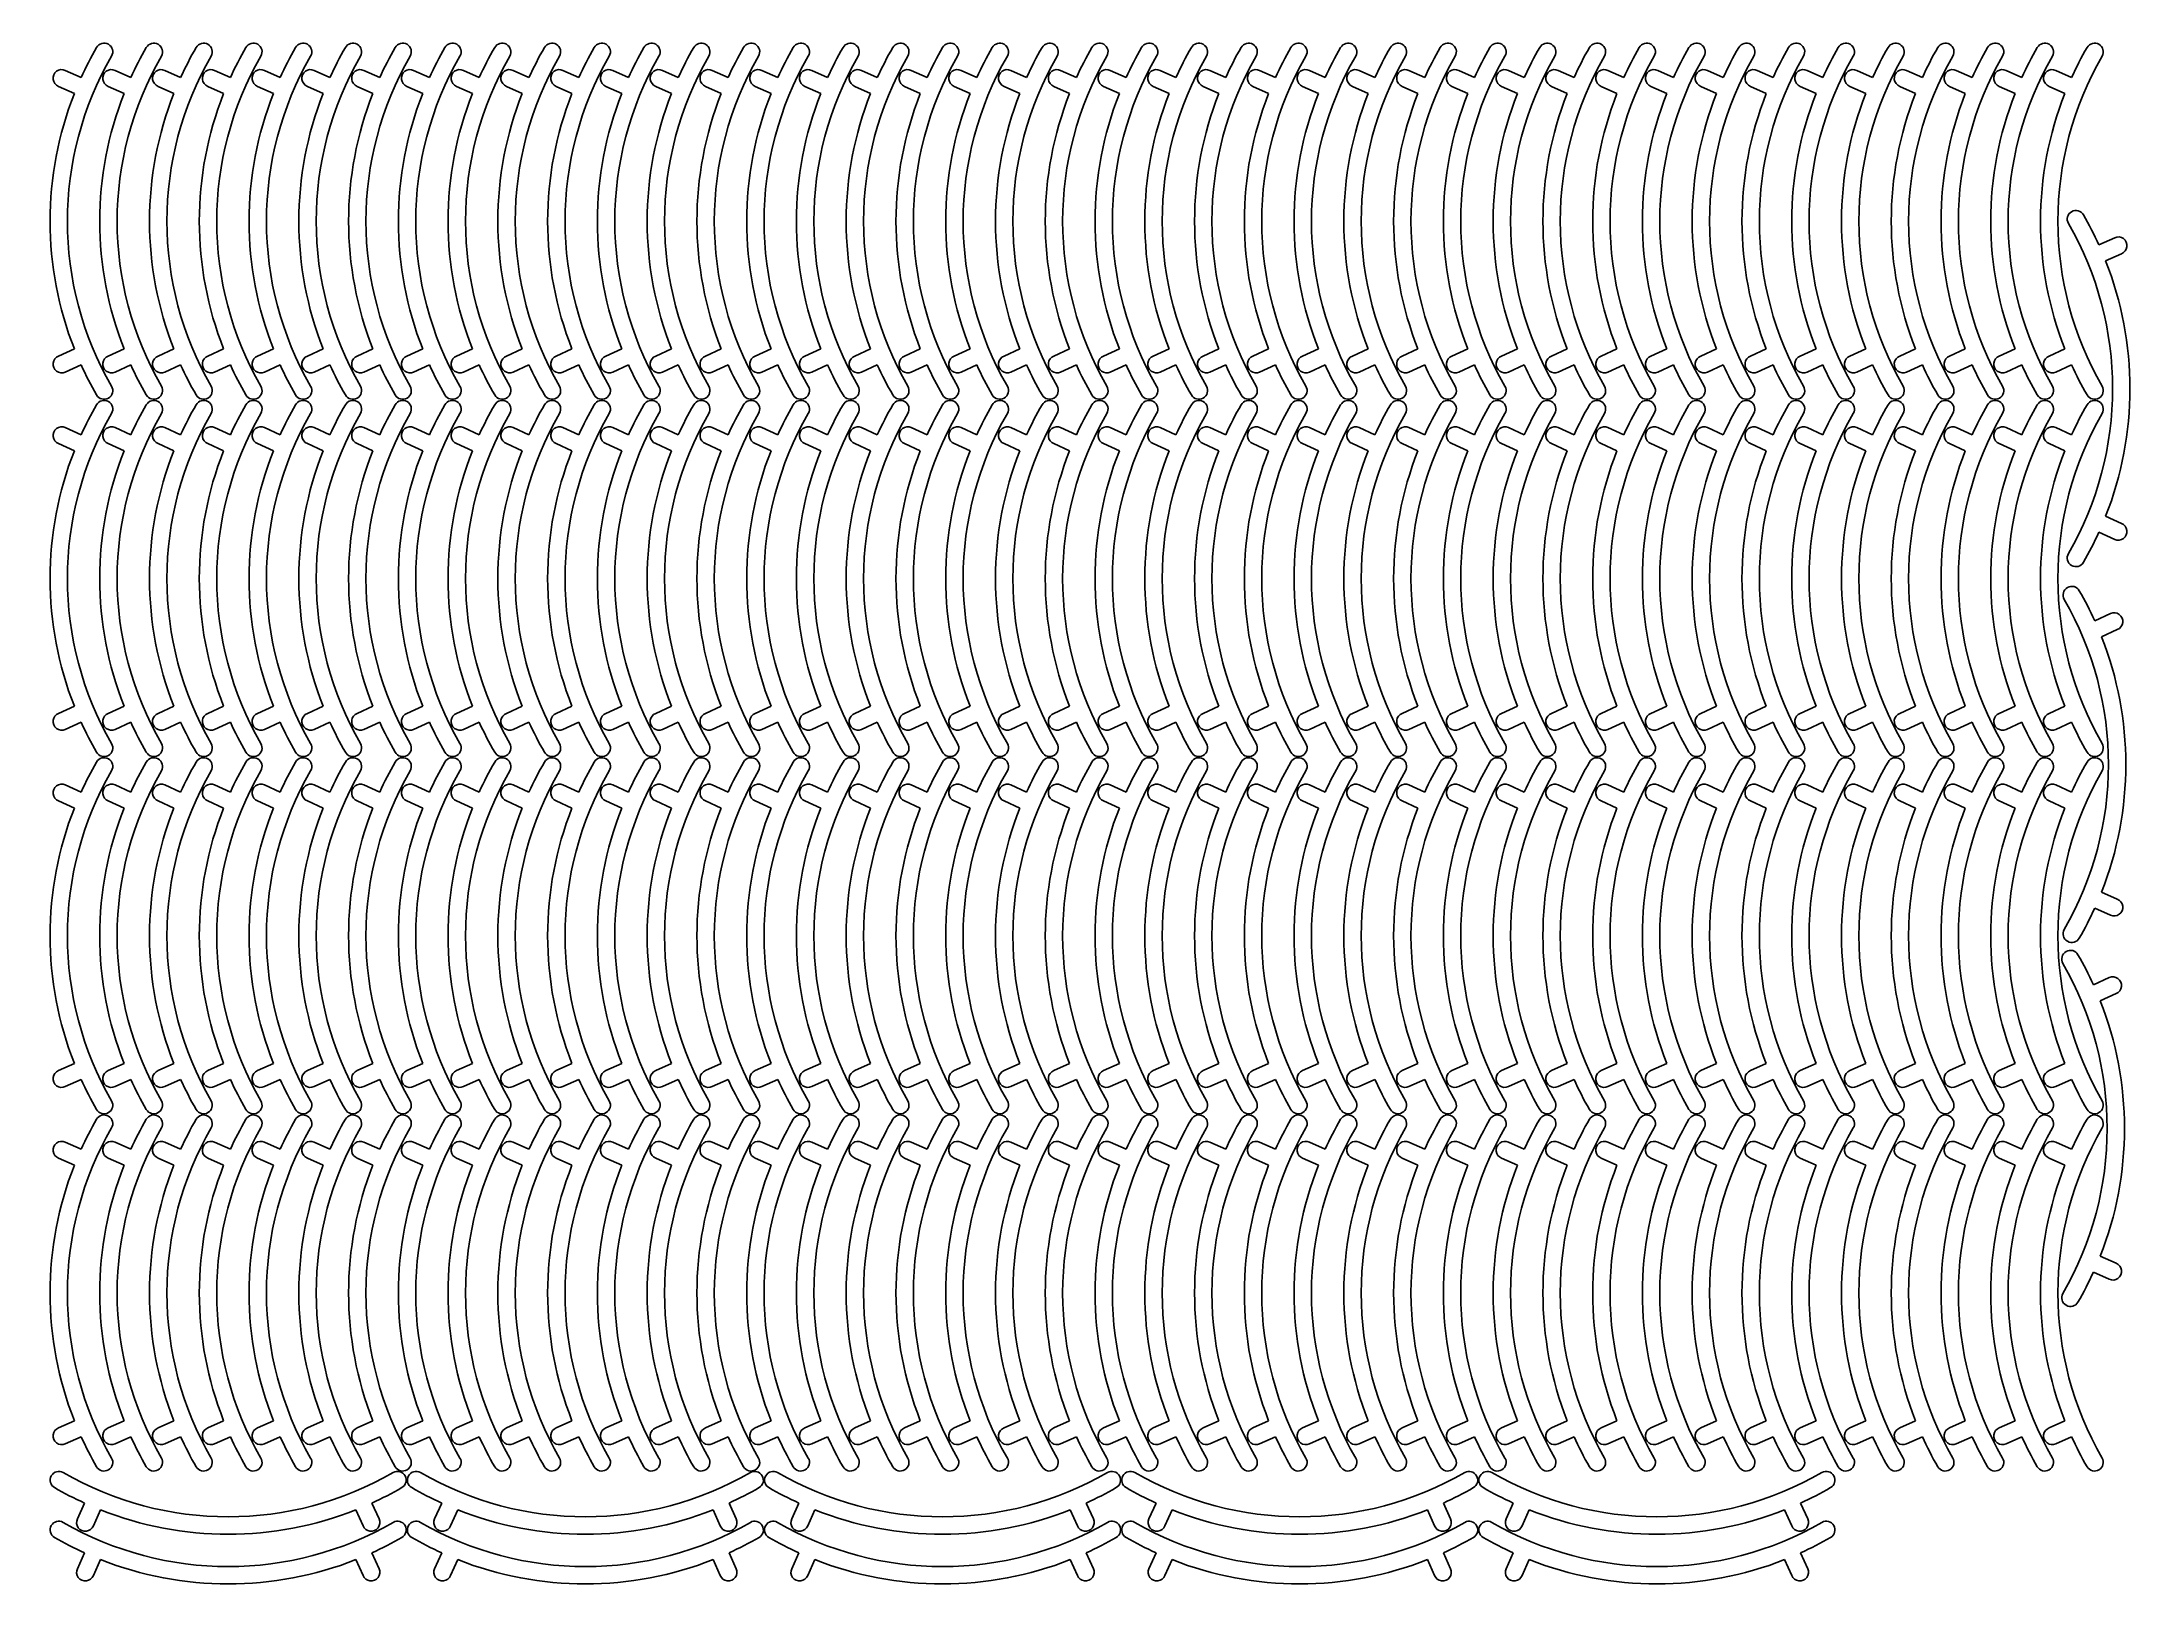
# Model space of a CAD drawing. Extents: x -6 to 1705, y 12 to 1276.
import ezdxf

# ---------------------------------------------------------------- set-up
doc = ezdxf.new("R2010")
doc.units = 0
doc.layers.add('Capa_1', color=7, linetype='CONTINUOUS')

msp = doc.modelspace()

# ---------------------------------------------------------------- linework, layer by layer
at = {"layer": 'Capa_1', "color": 7}
for points in [[(25.958497, 1247.162268), (13.054049, 1253.023624)], [(66.566945, 1247.162268), (53.662496, 1253.023624)], [(107.175393, 1247.162268), (94.270944, 1253.023624)], [(147.783841, 1247.162268), (134.879392, 1253.023624)], [(188.392289, 1247.162268), (175.48784, 1253.023624)], [(229.000737, 1247.162268), (216.096288, 1253.023624)], [(269.609185, 1247.162268), (256.704736, 1253.023624)], [(310.217644, 1247.162268), (297.313195, 1253.023624)], [(350.826069, 1247.162268), (337.92162, 1253.023624)], [(391.434523, 1247.162268), (378.530074, 1253.023624)], [(432.042976, 1247.162268), (419.138527, 1253.023624)], [(472.65143, 1247.162268), (459.746981, 1253.023624)], [(513.259883, 1247.162268), (500.355434, 1253.023624)], [(553.868308, 1247.162268), (540.96386, 1253.023624)], [(594.476762, 1247.162268), (581.572313, 1253.023624)], [(635.085215, 1247.162268), (622.180767, 1253.023624)], [(675.693669, 1247.162268), (662.78922, 1253.023624)], [(716.302123, 1247.162268), (703.397674, 1253.023624)], [(756.910548, 1247.162268), (744.006099, 1253.023624)], [(797.519001, 1247.162268), (784.614552, 1253.023624)], [(838.127455, 1247.162268), (825.223006, 1253.023624)], [(878.735908, 1247.162268), (865.83146, 1253.023624)], [(919.344362, 1247.162268), (906.439913, 1253.023624)], [(959.952787, 1247.162268), (947.048338, 1253.023624)], [(1000.561241, 1247.162268), (987.656792, 1253.023624)], [(1041.169694, 1247.162268), (1028.265245, 1253.023624)], [(1081.778148, 1247.162268), (1068.873699, 1253.023624)], [(1122.386601, 1247.162268), (1109.482152, 1253.023624)], [(1162.995026, 1247.162268), (1150.090578, 1253.023624)], [(1203.60348, 1247.162268), (1190.699031, 1253.023624)], [(1244.211934, 1247.162268), (1231.307485, 1253.023624)], [(1284.820387, 1247.162268), (1271.915938, 1253.023624)], [(1325.428841, 1247.162268), (1312.524392, 1253.023624)], [(1366.037266, 1247.162268), (1353.132817, 1253.023624)], [(1406.645719, 1247.162268), (1393.741271, 1253.023624)], [(1447.254173, 1247.162268), (1434.349724, 1253.023624)], [(1487.862627, 1247.162268), (1474.958178, 1253.023624)], [(1528.47108, 1247.162268), (1515.566631, 1253.023624)], [(1569.079505, 1247.162268), (1556.175056, 1253.023624)], [(1609.687959, 1247.162268), (1596.78351, 1253.023624)], [(1650.296412, 1247.162268), (1637.391964, 1253.023624)], [(20.419979, 1234.111182), (7.515531, 1239.972537)], [(61.028427, 1234.111182), (48.123978, 1239.972537)], [(101.636875, 1234.111182), (88.732426, 1239.972537)], [(142.245323, 1234.111182), (129.340874, 1239.972537)], [(182.853771, 1234.111182), (169.949322, 1239.972537)], [(223.462219, 1234.111182), (210.55777, 1239.972537)], [(264.070667, 1234.111182), (251.166218, 1239.972537)], [(304.679126, 1234.111182), (291.774677, 1239.972537)], [(345.287551, 1234.111182), (332.383102, 1239.972537)], [(385.896005, 1234.111182), (372.991556, 1239.972537)], [(426.504458, 1234.111182), (413.600009, 1239.972537)], [(467.112912, 1234.111182), (454.208463, 1239.972537)], [(507.721365, 1234.111182), (494.816916, 1239.972537)], [(548.32979, 1234.111182), (535.425342, 1239.972537)], [(588.938244, 1234.111182), (576.033795, 1239.972537)], [(629.546697, 1234.111182), (616.642249, 1239.972537)], [(670.155151, 1234.111182), (657.250702, 1239.972537)], [(710.763605, 1234.111182), (697.859156, 1239.972537)], [(751.37203, 1234.111182), (738.467581, 1239.972537)], [(791.980483, 1234.111182), (779.076034, 1239.972537)], [(832.588937, 1234.111182), (819.684488, 1239.972537)], [(873.19739, 1234.111182), (860.292942, 1239.972537)], [(913.805844, 1234.111182), (900.901395, 1239.972537)], [(954.414269, 1234.111182), (941.50982, 1239.972537)], [(995.022723, 1234.111182), (982.118274, 1239.972537)], [(1035.631176, 1234.111182), (1022.726727, 1239.972537)], [(1076.23963, 1234.111182), (1063.335181, 1239.972537)], [(1116.848083, 1234.111182), (1103.943634, 1239.972537)], [(1157.456508, 1234.111182), (1144.55206, 1239.972537)], [(1198.064962, 1234.111182), (1185.160513, 1239.972537)], [(1238.673416, 1234.111182), (1225.768967, 1239.972537)], [(1279.281869, 1234.111182), (1266.37742, 1239.972537)], [(1319.890323, 1234.111182), (1306.985874, 1239.972537)], [(1360.498748, 1234.111182), (1347.594299, 1239.972537)], [(1401.107201, 1234.111182), (1388.202753, 1239.972537)], [(1441.715655, 1234.111182), (1428.811206, 1239.972537)], [(1482.324109, 1234.111182), (1469.41966, 1239.972537)], [(1522.932562, 1234.111182), (1510.028113, 1239.972537)], [(1563.540987, 1234.111182), (1550.636538, 1239.972537)], [(1604.149441, 1234.111182), (1591.244992, 1239.972537)], [(1644.757894, 1234.111182), (1631.853446, 1239.972537)], [(1672.52236, 1110.618399), (1685.42685, 1116.479661)], [(1678.060787, 1097.567277), (1690.965277, 1103.428542)], [(20.419252, 1025.761171), (7.514762, 1019.899906)], [(25.957679, 1012.710049), (13.053189, 1006.848786)], [(61.0277, 1025.761171), (48.12321, 1019.899906)], [(66.566127, 1012.710049), (53.661637, 1006.848786)], [(101.636148, 1025.761171), (88.731658, 1019.899906)], [(107.174575, 1012.710049), (94.270085, 1006.848786)], [(142.244596, 1025.761171), (129.340106, 1019.899906)], [(147.783023, 1012.710049), (134.878533, 1006.848786)], [(182.853044, 1025.761171), (169.948554, 1019.899906)], [(188.39147, 1012.710049), (175.486981, 1006.848786)], [(223.461491, 1025.761171), (210.557002, 1019.899906)], [(228.999918, 1012.710049), (216.095429, 1006.848786)], [(264.069939, 1025.761171), (251.16545, 1019.899906)], [(269.608366, 1012.710049), (256.703876, 1006.848786)], [(304.678399, 1025.761171), (291.773909, 1019.899906)], [(310.216825, 1012.710049), (297.312336, 1006.848786)], [(345.286824, 1025.761171), (332.382334, 1019.899906)], [(350.825251, 1012.710049), (337.920761, 1006.848786)], [(385.895277, 1025.761171), (372.990788, 1019.899906)], [(391.433704, 1012.710049), (378.529214, 1006.848786)], [(426.503731, 1025.761171), (413.599241, 1019.899906)], [(432.042158, 1012.710049), (419.137668, 1006.848786)], [(467.112184, 1025.761171), (454.207695, 1019.899906)], [(472.650611, 1012.710049), (459.746121, 1006.848786)], [(507.720638, 1025.761171), (494.816148, 1019.899906)], [(513.259065, 1012.710049), (500.354575, 1006.848786)], [(548.329063, 1025.761171), (535.424573, 1019.899906)], [(553.86749, 1012.710049), (540.963, 1006.848786)], [(588.937517, 1025.761171), (576.033027, 1019.899906)], [(594.475944, 1012.710049), (581.571454, 1006.848786)], [(629.54597, 1025.761171), (616.64148, 1019.899906)], [(635.084397, 1012.710049), (622.179907, 1006.848786)], [(670.154424, 1025.761171), (657.249934, 1019.899906)], [(675.692851, 1012.710049), (662.788361, 1006.848786)], [(710.762877, 1025.761171), (697.858388, 1019.899906)], [(716.301304, 1012.710049), (703.396814, 1006.848786)], [(751.371302, 1025.761171), (738.466813, 1019.899906)], [(756.909729, 1012.710049), (744.00524, 1006.848786)], [(791.979756, 1025.761171), (779.075266, 1019.899906)], [(797.518183, 1012.710049), (784.613693, 1006.848786)], [(832.58821, 1025.761171), (819.68372, 1019.899906)], [(838.126636, 1012.710049), (825.222147, 1006.848786)], [(873.196663, 1025.761171), (860.292173, 1019.899906)], [(878.73509, 1012.710049), (865.8306, 1006.848786)], [(913.805117, 1025.761171), (900.900627, 1019.899906)], [(919.343544, 1012.710049), (906.439054, 1006.848786)], [(954.413542, 1025.761171), (941.509052, 1019.899906)], [(959.951969, 1012.710049), (947.047479, 1006.848786)], [(995.021995, 1025.761171), (982.117506, 1019.899906)], [(1000.560422, 1012.710049), (987.655933, 1006.848786)], [(1035.630449, 1025.761171), (1022.725959, 1019.899906)], [(1041.168876, 1012.710049), (1028.264386, 1006.848786)], [(1076.238902, 1025.761171), (1063.334413, 1019.899906)], [(1081.777329, 1012.710049), (1068.87284, 1006.848786)], [(1116.847356, 1025.761171), (1103.942866, 1019.899906)], [(1122.385783, 1012.710049), (1109.481293, 1006.848786)], [(1157.455781, 1025.761171), (1144.551291, 1019.899906)], [(1162.994208, 1012.710049), (1150.089718, 1006.848786)], [(1198.064235, 1025.761171), (1185.159745, 1019.899906)], [(1203.602662, 1012.710049), (1190.698172, 1006.848786)], [(1238.672688, 1025.761171), (1225.768199, 1019.899906)], [(1244.211115, 1012.710049), (1231.306625, 1006.848786)], [(1279.281142, 1025.761171), (1266.376652, 1019.899906)], [(1284.819569, 1012.710049), (1271.915079, 1006.848786)], [(1319.889595, 1025.761171), (1306.985106, 1019.899906)], [(1325.428022, 1012.710049), (1312.523533, 1006.848786)], [(1360.498021, 1025.761171), (1347.593531, 1019.899906)], [(1366.036447, 1012.710049), (1353.131958, 1006.848786)], [(1401.106474, 1025.761171), (1388.201984, 1019.899906)], [(1406.644901, 1012.710049), (1393.740411, 1006.848786)], [(1441.714928, 1025.761171), (1428.810438, 1019.899906)], [(1447.253355, 1012.710049), (1434.348865, 1006.848786)], [(1482.323381, 1025.761171), (1469.418891, 1019.899906)], [(1487.861808, 1012.710049), (1474.957318, 1006.848786)], [(1522.931835, 1025.761171), (1510.027345, 1019.899906)], [(1528.470262, 1012.710049), (1515.565772, 1006.848786)], [(1563.54026, 1025.761171), (1550.63577, 1019.899906)], [(1569.078687, 1012.710049), (1556.174197, 1006.848786)], [(1604.148714, 1025.761171), (1591.244224, 1019.899906)], [(1609.68714, 1012.710049), (1596.782651, 1006.848786)], [(1644.757167, 1025.761171), (1631.852677, 1019.899906)], [(1650.295594, 1012.710049), (1637.391104, 1006.848786)], [(25.958497, 955.687985), (13.054049, 961.54934)], [(66.566945, 955.687985), (53.662496, 961.54934)], [(107.175393, 955.687985), (94.270944, 961.54934)], [(147.783841, 955.687985), (134.879392, 961.54934)], [(188.392289, 955.687985), (175.48784, 961.54934)], [(229.000737, 955.687985), (216.096288, 961.54934)], [(269.609185, 955.687985), (256.704736, 961.54934)], [(310.217644, 955.687985), (297.313195, 961.54934)], [(350.826069, 955.687985), (337.92162, 961.54934)], [(391.434523, 955.687985), (378.530074, 961.54934)], [(432.042976, 955.687985), (419.138527, 961.54934)], [(472.65143, 955.687985), (459.746981, 961.54934)], [(513.259883, 955.687985), (500.355434, 961.54934)], [(553.868308, 955.687985), (540.96386, 961.54934)], [(594.476762, 955.687985), (581.572313, 961.54934)], [(635.085215, 955.687985), (622.180767, 961.54934)], [(675.693669, 955.687985), (662.78922, 961.54934)], [(716.302123, 955.687985), (703.397674, 961.54934)], [(756.910548, 955.687985), (744.006099, 961.54934)], [(797.519001, 955.687985), (784.614552, 961.54934)], [(838.127455, 955.687985), (825.223006, 961.54934)], [(878.735908, 955.687985), (865.83146, 961.54934)], [(919.344362, 955.687985), (906.439913, 961.54934)], [(959.952787, 955.687985), (947.048338, 961.54934)], [(1000.561241, 955.687985), (987.656792, 961.54934)], [(1041.169694, 955.687985), (1028.265245, 961.54934)], [(1081.778148, 955.687985), (1068.873699, 961.54934)], [(1122.386601, 955.687985), (1109.482152, 961.54934)], [(1162.995026, 955.687985), (1150.090578, 961.54934)], [(1203.60348, 955.687985), (1190.699031, 961.54934)], [(1244.211934, 955.687985), (1231.307485, 961.54934)], [(1284.820387, 955.687985), (1271.915938, 961.54934)], [(1325.428841, 955.687985), (1312.524392, 961.54934)], [(1366.037266, 955.687985), (1353.132817, 961.54934)], [(1406.645719, 955.687985), (1393.741271, 961.54934)], [(1447.254173, 955.687985), (1434.349724, 961.54934)], [(1487.862627, 955.687985), (1474.958178, 961.54934)], [(1528.47108, 955.687985), (1515.566631, 961.54934)], [(1569.079505, 955.687985), (1556.175056, 961.54934)], [(1609.687959, 955.687985), (1596.78351, 961.54934)], [(1650.296412, 955.687985), (1637.391964, 961.54934)], [(20.419979, 942.636899), (7.515531, 948.498254)], [(61.028427, 942.636899), (48.123978, 948.498254)], [(101.636875, 942.636899), (88.732426, 948.498254)], [(142.245323, 942.636899), (129.340874, 948.498254)], [(182.853771, 942.636899), (169.949322, 948.498254)], [(223.462219, 942.636899), (210.55777, 948.498254)], [(264.070667, 942.636899), (251.166218, 948.498254)], [(304.679126, 942.636899), (291.774677, 948.498254)], [(345.287551, 942.636899), (332.383102, 948.498254)], [(385.896005, 942.636899), (372.991556, 948.498254)], [(426.504458, 942.636899), (413.600009, 948.498254)], [(467.112912, 942.636899), (454.208463, 948.498254)], [(507.721365, 942.636899), (494.816916, 948.498254)], [(548.32979, 942.636899), (535.425342, 948.498254)], [(588.938244, 942.636899), (576.033795, 948.498254)], [(629.546697, 942.636899), (616.642249, 948.498254)], [(670.155151, 942.636899), (657.250702, 948.498254)], [(710.763605, 942.636899), (697.859156, 948.498254)], [(751.37203, 942.636899), (738.467581, 948.498254)], [(791.980483, 942.636899), (779.076034, 948.498254)], [(832.588937, 942.636899), (819.684488, 948.498254)], [(873.19739, 942.636899), (860.292942, 948.498254)], [(913.805844, 942.636899), (900.901395, 948.498254)], [(954.414269, 942.636899), (941.50982, 948.498254)], [(995.022723, 942.636899), (982.118274, 948.498254)], [(1035.631176, 942.636899), (1022.726727, 948.498254)], [(1076.23963, 942.636899), (1063.335181, 948.498254)], [(1116.848083, 942.636899), (1103.943634, 948.498254)], [(1157.456508, 942.636899), (1144.55206, 948.498254)], [(1198.064962, 942.636899), (1185.160513, 948.498254)], [(1238.673416, 942.636899), (1225.768967, 948.498254)], [(1279.281869, 942.636899), (1266.37742, 948.498254)], [(1319.890323, 942.636899), (1306.985874, 948.498254)], [(1360.498748, 942.636899), (1347.594299, 948.498254)], [(1401.107201, 942.636899), (1388.202753, 948.498254)], [(1441.715655, 942.636899), (1428.811206, 948.498254)], [(1482.324109, 942.636899), (1469.41966, 948.498254)], [(1522.932562, 942.636899), (1510.028113, 948.498254)], [(1563.540987, 942.636899), (1550.636538, 948.498254)], [(1604.149441, 942.636899), (1591.244992, 948.498254)], [(1644.757894, 942.636899), (1631.853446, 948.498254)], [(1672.521542, 876.16618), (1685.425991, 870.304824)], [(1678.06006, 889.217266), (1690.964509, 883.35591)], [(1669.13865, 804.012341), (1682.04314, 809.873604)], [(1674.677077, 790.961219), (1687.581566, 796.822485)], [(20.419252, 734.286887), (7.514762, 728.425622)], [(25.957679, 721.235765), (13.053189, 715.374503)], [(61.0277, 734.286887), (48.12321, 728.425622)], [(66.566127, 721.235765), (53.661637, 715.374503)], [(101.636148, 734.286887), (88.731658, 728.425622)], [(107.174575, 721.235765), (94.270085, 715.374503)], [(142.244596, 734.286887), (129.340106, 728.425622)], [(147.783023, 721.235765), (134.878533, 715.374503)], [(182.853044, 734.286887), (169.948554, 728.425622)], [(188.39147, 721.235765), (175.486981, 715.374503)], [(223.461491, 734.286887), (210.557002, 728.425622)], [(228.999918, 721.235765), (216.095429, 715.374503)], [(264.069939, 734.286887), (251.16545, 728.425622)], [(269.608366, 721.235765), (256.703876, 715.374503)], [(304.678399, 734.286887), (291.773909, 728.425622)], [(310.216825, 721.235765), (297.312336, 715.374503)], [(345.286824, 734.286887), (332.382334, 728.425622)], [(350.825251, 721.235765), (337.920761, 715.374503)], [(385.895277, 734.286887), (372.990788, 728.425622)], [(391.433704, 721.235765), (378.529214, 715.374503)], [(426.503731, 734.286887), (413.599241, 728.425622)], [(432.042158, 721.235765), (419.137668, 715.374503)], [(467.112184, 734.286887), (454.207695, 728.425622)], [(472.650611, 721.235765), (459.746121, 715.374503)], [(507.720638, 734.286887), (494.816148, 728.425622)], [(513.259065, 721.235765), (500.354575, 715.374503)], [(548.329063, 734.286887), (535.424573, 728.425622)], [(553.86749, 721.235765), (540.963, 715.374503)], [(588.937517, 734.286887), (576.033027, 728.425622)], [(594.475944, 721.235765), (581.571454, 715.374503)], [(629.54597, 734.286887), (616.64148, 728.425622)], [(635.084397, 721.235765), (622.179907, 715.374503)], [(670.154424, 734.286887), (657.249934, 728.425622)], [(675.692851, 721.235765), (662.788361, 715.374503)], [(710.762877, 734.286887), (697.858388, 728.425622)], [(716.301304, 721.235765), (703.396814, 715.374503)], [(751.371302, 734.286887), (738.466813, 728.425622)], [(756.909729, 721.235765), (744.00524, 715.374503)], [(791.979756, 734.286887), (779.075266, 728.425622)], [(797.518183, 721.235765), (784.613693, 715.374503)], [(832.58821, 734.286887), (819.68372, 728.425622)], [(838.126636, 721.235765), (825.222147, 715.374503)], [(873.196663, 734.286887), (860.292173, 728.425622)], [(878.73509, 721.235765), (865.8306, 715.374503)], [(913.805117, 734.286887), (900.900627, 728.425622)], [(919.343544, 721.235765), (906.439054, 715.374503)], [(954.413542, 734.286887), (941.509052, 728.425622)], [(959.951969, 721.235765), (947.047479, 715.374503)], [(995.021995, 734.286887), (982.117506, 728.425622)], [(1000.560422, 721.235765), (987.655933, 715.374503)], [(1035.630449, 734.286887), (1022.725959, 728.425622)], [(1041.168876, 721.235765), (1028.264386, 715.374503)], [(1076.238902, 734.286887), (1063.334413, 728.425622)], [(1081.777329, 721.235765), (1068.87284, 715.374503)], [(1116.847356, 734.286887), (1103.942866, 728.425622)], [(1122.385783, 721.235765), (1109.481293, 715.374503)], [(1157.455781, 734.286887), (1144.551291, 728.425622)], [(1162.994208, 721.235765), (1150.089718, 715.374503)], [(1198.064235, 734.286887), (1185.159745, 728.425622)], [(1203.602662, 721.235765), (1190.698172, 715.374503)], [(1238.672688, 734.286887), (1225.768199, 728.425622)], [(1244.211115, 721.235765), (1231.306625, 715.374503)], [(1279.281142, 734.286887), (1266.376652, 728.425622)], [(1284.819569, 721.235765), (1271.915079, 715.374503)], [(1319.889595, 734.286887), (1306.985106, 728.425622)], [(1325.428022, 721.235765), (1312.523533, 715.374503)], [(1360.498021, 734.286887), (1347.593531, 728.425622)], [(1366.036447, 721.235765), (1353.131958, 715.374503)], [(1401.106474, 734.286887), (1388.201984, 728.425622)], [(1406.644901, 721.235765), (1393.740411, 715.374503)], [(1441.714928, 734.286887), (1428.810438, 728.425622)], [(1447.253355, 721.235765), (1434.348865, 715.374503)], [(1482.323381, 734.286887), (1469.418891, 728.425622)], [(1487.861808, 721.235765), (1474.957318, 715.374503)], [(1522.931835, 734.286887), (1510.027345, 728.425622)], [(1528.470262, 721.235765), (1515.565772, 715.374503)], [(1563.54026, 734.286887), (1550.63577, 728.425622)], [(1569.078687, 721.235765), (1556.174197, 715.374503)], [(1604.148714, 734.286887), (1591.244224, 728.425622)], [(1609.68714, 721.235765), (1596.782651, 715.374503)], [(1644.757167, 734.286887), (1631.852677, 728.425622)], [(1650.295594, 721.235765), (1637.391104, 715.374503)], [(25.958497, 664.213701), (13.054049, 670.075057)], [(66.566945, 664.213701), (53.662496, 670.075057)], [(107.175393, 664.213701), (94.270944, 670.075057)], [(147.783841, 664.213701), (134.879392, 670.075057)], [(188.392289, 664.213701), (175.48784, 670.075057)], [(229.000737, 664.213701), (216.096288, 670.075057)], [(269.609185, 664.213701), (256.704736, 670.075057)], [(310.217644, 664.213701), (297.313195, 670.075057)], [(350.826069, 664.213701), (337.92162, 670.075057)], [(391.434523, 664.213701), (378.530074, 670.075057)], [(432.042976, 664.213701), (419.138527, 670.075057)], [(472.65143, 664.213701), (459.746981, 670.075057)], [(513.259883, 664.213701), (500.355434, 670.075057)], [(553.868308, 664.213701), (540.96386, 670.075057)], [(594.476762, 664.213701), (581.572313, 670.075057)], [(635.085215, 664.213701), (622.180767, 670.075057)], [(675.693669, 664.213701), (662.78922, 670.075057)], [(716.302123, 664.213701), (703.397674, 670.075057)], [(756.910548, 664.213701), (744.006099, 670.075057)], [(797.519001, 664.213701), (784.614552, 670.075057)], [(838.127455, 664.213701), (825.223006, 670.075057)], [(878.735908, 664.213701), (865.83146, 670.075057)], [(919.344362, 664.213701), (906.439913, 670.075057)], [(959.952787, 664.213701), (947.048338, 670.075057)], [(1000.561241, 664.213701), (987.656792, 670.075057)], [(1041.169694, 664.213701), (1028.265245, 670.075057)], [(1081.778148, 664.213701), (1068.873699, 670.075057)], [(1122.386601, 664.213701), (1109.482152, 670.075057)], [(1162.995026, 664.213701), (1150.090578, 670.075057)], [(1203.60348, 664.213701), (1190.699031, 670.075057)], [(1244.211934, 664.213701), (1231.307485, 670.075057)], [(1284.820387, 664.213701), (1271.915938, 670.075057)], [(1325.428841, 664.213701), (1312.524392, 670.075057)], [(1366.037266, 664.213701), (1353.132817, 670.075057)], [(1406.645719, 664.213701), (1393.741271, 670.075057)], [(1447.254173, 664.213701), (1434.349724, 670.075057)], [(1487.862627, 664.213701), (1474.958178, 670.075057)], [(1528.47108, 664.213701), (1515.566631, 670.075057)], [(1569.079505, 664.213701), (1556.175056, 670.075057)], [(1609.687959, 664.213701), (1596.78351, 670.075057)], [(1650.296412, 664.213701), (1637.391964, 670.075057)], [(20.419979, 651.162615), (7.515531, 657.023971)], [(61.028427, 651.162615), (48.123978, 657.023971)], [(101.636875, 651.162615), (88.732426, 657.023971)], [(142.245323, 651.162615), (129.340874, 657.023971)], [(182.853771, 651.162615), (169.949322, 657.023971)], [(223.462219, 651.162615), (210.55777, 657.023971)], [(264.070667, 651.162615), (251.166218, 657.023971)], [(304.679126, 651.162615), (291.774677, 657.023971)], [(345.287551, 651.162615), (332.383102, 657.023971)], [(385.896005, 651.162615), (372.991556, 657.023971)], [(426.504458, 651.162615), (413.600009, 657.023971)], [(467.112912, 651.162615), (454.208463, 657.023971)], [(507.721365, 651.162615), (494.816916, 657.023971)], [(548.32979, 651.162615), (535.425342, 657.023971)], [(588.938244, 651.162615), (576.033795, 657.023971)], [(629.546697, 651.162615), (616.642249, 657.023971)], [(670.155151, 651.162615), (657.250702, 657.023971)], [(710.763605, 651.162615), (697.859156, 657.023971)], [(751.37203, 651.162615), (738.467581, 657.023971)], [(791.980483, 651.162615), (779.076034, 657.023971)], [(832.588937, 651.162615), (819.684488, 657.023971)], [(873.19739, 651.162615), (860.292942, 657.023971)], [(913.805844, 651.162615), (900.901395, 657.023971)], [(954.414269, 651.162615), (941.50982, 657.023971)], [(995.022723, 651.162615), (982.118274, 657.023971)], [(1035.631176, 651.162615), (1022.726727, 657.023971)], [(1076.23963, 651.162615), (1063.335181, 657.023971)], [(1116.848083, 651.162615), (1103.943634, 657.023971)], [(1157.456508, 651.162615), (1144.55206, 657.023971)], [(1198.064962, 651.162615), (1185.160513, 657.023971)], [(1238.673416, 651.162615), (1225.768967, 657.023971)], [(1279.281869, 651.162615), (1266.37742, 657.023971)], [(1319.890323, 651.162615), (1306.985874, 657.023971)], [(1360.498748, 651.162615), (1347.594299, 657.023971)], [(1401.107201, 651.162615), (1388.202753, 657.023971)], [(1441.715655, 651.162615), (1428.811206, 657.023971)], [(1482.324109, 651.162615), (1469.41966, 657.023971)], [(1522.932562, 651.162615), (1510.028113, 657.023971)], [(1563.540987, 651.162615), (1550.636538, 657.023971)], [(1604.149441, 651.162615), (1591.244992, 657.023971)], [(1644.757894, 651.162615), (1631.853446, 657.023971)], [(1674.676349, 582.611208), (1687.580798, 576.749853)], [(1669.137831, 569.560122), (1682.04228, 563.698767)], [(1668.067268, 507.012273), (1680.971758, 512.873535)], [(1673.605695, 493.961151), (1686.510185, 499.822416)], [(20.419252, 442.812604), (7.514762, 436.951339)], [(25.957679, 429.761482), (13.053189, 423.90022)], [(61.0277, 442.812604), (48.12321, 436.951339)], [(66.566127, 429.761482), (53.661637, 423.90022)], [(101.636148, 442.812604), (88.731658, 436.951339)], [(107.174575, 429.761482), (94.270085, 423.90022)], [(142.244596, 442.812604), (129.340106, 436.951339)], [(147.783023, 429.761482), (134.878533, 423.90022)], [(182.853044, 442.812604), (169.948554, 436.951339)], [(188.39147, 429.761482), (175.486981, 423.90022)], [(223.461491, 442.812604), (210.557002, 436.951339)], [(228.999918, 429.761482), (216.095429, 423.90022)], [(264.069939, 442.812604), (251.16545, 436.951339)], [(269.608366, 429.761482), (256.703876, 423.90022)], [(304.678399, 442.812604), (291.773909, 436.951339)], [(310.216825, 429.761482), (297.312336, 423.90022)], [(345.286824, 442.812604), (332.382334, 436.951339)], [(350.825251, 429.761482), (337.920761, 423.90022)], [(385.895277, 442.812604), (372.990788, 436.951339)], [(391.433704, 429.761482), (378.529214, 423.90022)], [(426.503731, 442.812604), (413.599241, 436.951339)], [(432.042158, 429.761482), (419.137668, 423.90022)], [(467.112184, 442.812604), (454.207695, 436.951339)], [(472.650611, 429.761482), (459.746121, 423.90022)], [(507.720638, 442.812604), (494.816148, 436.951339)], [(513.259065, 429.761482), (500.354575, 423.90022)], [(548.329063, 442.812604), (535.424573, 436.951339)], [(553.86749, 429.761482), (540.963, 423.90022)], [(588.937517, 442.812604), (576.033027, 436.951339)], [(594.475944, 429.761482), (581.571454, 423.90022)], [(629.54597, 442.812604), (616.64148, 436.951339)], [(635.084397, 429.761482), (622.179907, 423.90022)], [(670.154424, 442.812604), (657.249934, 436.951339)], [(675.692851, 429.761482), (662.788361, 423.90022)], [(710.762877, 442.812604), (697.858388, 436.951339)], [(716.301304, 429.761482), (703.396814, 423.90022)], [(751.371302, 442.812604), (738.466813, 436.951339)], [(756.909729, 429.761482), (744.00524, 423.90022)], [(791.979756, 442.812604), (779.075266, 436.951339)], [(797.518183, 429.761482), (784.613693, 423.90022)], [(832.58821, 442.812604), (819.68372, 436.951339)], [(838.126636, 429.761482), (825.222147, 423.90022)], [(873.196663, 442.812604), (860.292173, 436.951339)], [(878.73509, 429.761482), (865.8306, 423.90022)], [(913.805117, 442.812604), (900.900627, 436.951339)], [(919.343544, 429.761482), (906.439054, 423.90022)], [(954.413542, 442.812604), (941.509052, 436.951339)], [(959.951969, 429.761482), (947.047479, 423.90022)], [(995.021995, 442.812604), (982.117506, 436.951339)], [(1000.560422, 429.761482), (987.655933, 423.90022)], [(1035.630449, 442.812604), (1022.725959, 436.951339)], [(1041.168876, 429.761482), (1028.264386, 423.90022)], [(1076.238902, 442.812604), (1063.334413, 436.951339)], [(1081.777329, 429.761482), (1068.87284, 423.90022)], [(1116.847356, 442.812604), (1103.942866, 436.951339)], [(1122.385783, 429.761482), (1109.481293, 423.90022)], [(1157.455781, 442.812604), (1144.551291, 436.951339)], [(1162.994208, 429.761482), (1150.089718, 423.90022)], [(1198.064235, 442.812604), (1185.159745, 436.951339)], [(1203.602662, 429.761482), (1190.698172, 423.90022)], [(1238.672688, 442.812604), (1225.768199, 436.951339)], [(1244.211115, 429.761482), (1231.306625, 423.90022)], [(1279.281142, 442.812604), (1266.376652, 436.951339)], [(1284.819569, 429.761482), (1271.915079, 423.90022)], [(1319.889595, 442.812604), (1306.985106, 436.951339)], [(1325.428022, 429.761482), (1312.523533, 423.90022)], [(1360.498021, 442.812604), (1347.593531, 436.951339)], [(1366.036447, 429.761482), (1353.131958, 423.90022)], [(1401.106474, 442.812604), (1388.201984, 436.951339)], [(1406.644901, 429.761482), (1393.740411, 423.90022)], [(1441.714928, 442.812604), (1428.810438, 436.951339)], [(1447.253355, 429.761482), (1434.348865, 423.90022)], [(1482.323381, 442.812604), (1469.418891, 436.951339)], [(1487.861808, 429.761482), (1474.957318, 423.90022)], [(1522.931835, 442.812604), (1510.027345, 436.951339)], [(1528.470262, 429.761482), (1515.565772, 423.90022)], [(1563.54026, 442.812604), (1550.63577, 436.951339)], [(1569.078687, 429.761482), (1556.174197, 423.90022)], [(1604.148714, 442.812604), (1591.244224, 436.951339)], [(1609.68714, 429.761482), (1596.782651, 423.90022)], [(1644.757167, 442.812604), (1631.852677, 436.951339)], [(1650.295594, 429.761482), (1637.391104, 423.90022)], [(25.958497, 372.739446), (13.054049, 378.600802)], [(66.566945, 372.739446), (53.662496, 378.600802)], [(107.175393, 372.739446), (94.270944, 378.600802)], [(147.783841, 372.739446), (134.879392, 378.600802)], [(188.392289, 372.739446), (175.48784, 378.600802)], [(229.000737, 372.739446), (216.096288, 378.600802)], [(269.609185, 372.739446), (256.704736, 378.600802)], [(310.217644, 372.739446), (297.313195, 378.600802)], [(350.826069, 372.739446), (337.92162, 378.600802)], [(391.434523, 372.739446), (378.530074, 378.600802)], [(432.042976, 372.739446), (419.138527, 378.600802)], [(472.65143, 372.739446), (459.746981, 378.600802)], [(513.259883, 372.739446), (500.355434, 378.600802)], [(553.868308, 372.739446), (540.96386, 378.600802)], [(594.476762, 372.739446), (581.572313, 378.600802)], [(635.085215, 372.739446), (622.180767, 378.600802)], [(675.693669, 372.739446), (662.78922, 378.600802)], [(716.302123, 372.739446), (703.397674, 378.600802)], [(756.910548, 372.739446), (744.006099, 378.600802)], [(797.519001, 372.739446), (784.614552, 378.600802)], [(838.127455, 372.739446), (825.223006, 378.600802)], [(878.735908, 372.739446), (865.83146, 378.600802)], [(919.344362, 372.739446), (906.439913, 378.600802)], [(959.952787, 372.739446), (947.048338, 378.600802)], [(1000.561241, 372.739446), (987.656792, 378.600802)], [(1041.169694, 372.739446), (1028.265245, 378.600802)], [(1081.778148, 372.739446), (1068.873699, 378.600802)], [(1122.386601, 372.739446), (1109.482152, 378.600802)], [(1162.995026, 372.739446), (1150.090578, 378.600802)], [(1203.60348, 372.739446), (1190.699031, 378.600802)], [(1244.211934, 372.739446), (1231.307485, 378.600802)], [(1284.820387, 372.739446), (1271.915938, 378.600802)], [(1325.428841, 372.739446), (1312.524392, 378.600802)], [(1366.037266, 372.739446), (1353.132817, 378.600802)], [(1406.645719, 372.739446), (1393.741271, 378.600802)], [(1447.254173, 372.739446), (1434.349724, 378.600802)], [(1487.862627, 372.739446), (1474.958178, 378.600802)], [(1528.47108, 372.739446), (1515.566631, 378.600802)], [(1569.079505, 372.739446), (1556.175056, 378.600802)], [(1609.687959, 372.739446), (1596.78351, 378.600802)], [(1650.296412, 372.739446), (1637.391964, 378.600802)], [(20.419979, 359.68836), (7.515531, 365.549715)], [(61.028427, 359.68836), (48.123978, 365.549715)], [(101.636875, 359.68836), (88.732426, 365.549715)], [(142.245323, 359.68836), (129.340874, 365.549715)], [(182.853771, 359.68836), (169.949322, 365.549715)], [(223.462219, 359.68836), (210.55777, 365.549715)], [(264.070667, 359.68836), (251.166218, 365.549715)], [(304.679126, 359.68836), (291.774677, 365.549715)], [(345.287551, 359.68836), (332.383102, 365.549715)], [(385.896005, 359.68836), (372.991556, 365.549715)], [(426.504458, 359.68836), (413.600009, 365.549715)], [(467.112912, 359.68836), (454.208463, 365.549715)], [(507.721365, 359.68836), (494.816916, 365.549715)], [(548.32979, 359.68836), (535.425342, 365.549715)], [(588.938244, 359.68836), (576.033795, 365.549715)], [(629.546697, 359.68836), (616.642249, 365.549715)], [(670.155151, 359.68836), (657.250702, 365.549715)], [(710.763605, 359.68836), (697.859156, 365.549715)], [(751.37203, 359.68836), (738.467581, 365.549715)], [(791.980483, 359.68836), (779.076034, 365.549715)], [(832.588937, 359.68836), (819.684488, 365.549715)], [(873.19739, 359.68836), (860.292942, 365.549715)], [(913.805844, 359.68836), (900.901395, 365.549715)], [(954.414269, 359.68836), (941.50982, 365.549715)], [(995.022723, 359.68836), (982.118274, 365.549715)], [(1035.631176, 359.68836), (1022.726727, 365.549715)], [(1076.23963, 359.68836), (1063.335181, 365.549715)], [(1116.848083, 359.68836), (1103.943634, 365.549715)], [(1157.456508, 359.68836), (1144.55206, 365.549715)], [(1198.064962, 359.68836), (1185.160513, 365.549715)], [(1238.673416, 359.68836), (1225.768967, 365.549715)], [(1279.281869, 359.68836), (1266.37742, 365.549715)], [(1319.890323, 359.68836), (1306.985874, 365.549715)], [(1360.498748, 359.68836), (1347.594299, 365.549715)], [(1401.107201, 359.68836), (1388.202753, 365.549715)], [(1441.715655, 359.68836), (1428.811206, 365.549715)], [(1482.324109, 359.68836), (1469.41966, 365.549715)], [(1522.932562, 359.68836), (1510.028113, 365.549715)], [(1563.540987, 359.68836), (1550.636538, 365.549715)], [(1604.149441, 359.68836), (1591.244992, 365.549715)], [(1644.757894, 359.68836), (1631.853446, 365.549715)], [(1673.604968, 285.611139), (1686.509417, 279.749784)], [(1668.06645, 272.560053), (1680.970899, 266.698698)], [(20.419252, 151.338349), (7.514762, 145.477084)], [(25.957679, 138.287227), (13.053189, 132.425964)], [(61.0277, 151.338349), (48.12321, 145.477084)], [(66.566127, 138.287227), (53.661637, 132.425964)], [(101.636148, 151.338349), (88.731658, 145.477084)], [(107.174575, 138.287227), (94.270085, 132.425964)], [(142.244596, 151.338349), (129.340106, 145.477084)], [(147.783023, 138.287227), (134.878533, 132.425964)], [(182.853044, 151.338349), (169.948554, 145.477084)], [(188.39147, 138.287227), (175.486981, 132.425964)], [(223.461491, 151.338349), (210.557002, 145.477084)], [(228.999918, 138.287227), (216.095429, 132.425964)], [(264.069939, 151.338349), (251.16545, 145.477084)], [(269.608366, 138.287227), (256.703876, 132.425964)], [(304.678399, 151.338349), (291.773909, 145.477084)], [(310.216825, 138.287227), (297.312336, 132.425964)], [(345.286824, 151.338349), (332.382334, 145.477084)], [(350.825251, 138.287227), (337.920761, 132.425964)], [(385.895277, 151.338349), (372.990788, 145.477084)], [(391.433704, 138.287227), (378.529214, 132.425964)], [(426.503731, 151.338349), (413.599241, 145.477084)], [(432.042158, 138.287227), (419.137668, 132.425964)], [(467.112184, 151.338349), (454.207695, 145.477084)], [(472.650611, 138.287227), (459.746121, 132.425964)], [(507.720638, 151.338349), (494.816148, 145.477084)], [(513.259065, 138.287227), (500.354575, 132.425964)], [(548.329063, 151.338349), (535.424573, 145.477084)], [(553.86749, 138.287227), (540.963, 132.425964)], [(588.937517, 151.338349), (576.033027, 145.477084)], [(594.475944, 138.287227), (581.571454, 132.425964)], [(629.54597, 151.338349), (616.64148, 145.477084)], [(635.084397, 138.287227), (622.179907, 132.425964)], [(670.154424, 151.338349), (657.249934, 145.477084)], [(675.692851, 138.287227), (662.788361, 132.425964)], [(710.762877, 151.338349), (697.858388, 145.477084)], [(716.301304, 138.287227), (703.396814, 132.425964)], [(751.371302, 151.338349), (738.466813, 145.477084)], [(756.909729, 138.287227), (744.00524, 132.425964)], [(791.979756, 151.338349), (779.075266, 145.477084)], [(797.518183, 138.287227), (784.613693, 132.425964)], [(832.58821, 151.338349), (819.68372, 145.477084)], [(838.126636, 138.287227), (825.222147, 132.425964)], [(873.196663, 151.338349), (860.292173, 145.477084)], [(878.73509, 138.287227), (865.8306, 132.425964)], [(913.805117, 151.338349), (900.900627, 145.477084)], [(919.343544, 138.287227), (906.439054, 132.425964)], [(954.413542, 151.338349), (941.509052, 145.477084)], [(959.951969, 138.287227), (947.047479, 132.425964)], [(995.021995, 151.338349), (982.117506, 145.477084)], [(1000.560422, 138.287227), (987.655933, 132.425964)], [(1035.630449, 151.338349), (1022.725959, 145.477084)], [(1041.168876, 138.287227), (1028.264386, 132.425964)], [(1076.238902, 151.338349), (1063.334413, 145.477084)], [(1081.777329, 138.287227), (1068.87284, 132.425964)], [(1116.847356, 151.338349), (1103.942866, 145.477084)], [(1122.385783, 138.287227), (1109.481293, 132.425964)], [(1157.455781, 151.338349), (1144.551291, 145.477084)], [(1162.994208, 138.287227), (1150.089718, 132.425964)], [(1198.064235, 151.338349), (1185.159745, 145.477084)], [(1203.602662, 138.287227), (1190.698172, 132.425964)], [(1238.672688, 151.338349), (1225.768199, 145.477084)], [(1244.211115, 138.287227), (1231.306625, 132.425964)], [(1279.281142, 151.338349), (1266.376652, 145.477084)], [(1284.819569, 138.287227), (1271.915079, 132.425964)], [(1319.889595, 151.338349), (1306.985106, 145.477084)], [(1325.428022, 138.287227), (1312.523533, 132.425964)], [(1360.498021, 151.338349), (1347.593531, 145.477084)], [(1366.036447, 138.287227), (1353.131958, 132.425964)], [(1401.106474, 151.338349), (1388.201984, 145.477084)], [(1406.644901, 138.287227), (1393.740411, 132.425964)], [(1441.714928, 151.338349), (1428.810438, 145.477084)], [(1447.253355, 138.287227), (1434.348865, 132.425964)], [(1482.323381, 151.338349), (1469.418891, 145.477084)], [(1487.861808, 138.287227), (1474.957318, 132.425964)], [(1522.931835, 151.338349), (1510.027345, 145.477084)], [(1528.470262, 138.287227), (1515.565772, 132.425964)], [(1563.54026, 151.338349), (1550.63577, 145.477084)], [(1569.078687, 138.287227), (1556.174197, 132.425964)], [(1604.148714, 151.338349), (1591.244224, 145.477084)], [(1609.68714, 138.287227), (1596.782651, 132.425964)], [(1644.757167, 151.338349), (1631.852677, 145.477084)], [(1650.295594, 138.287227), (1637.391104, 132.425964)], [(28.739046, 84.107176), (22.87769, 71.202727)], [(41.790132, 78.568658), (35.928776, 65.664209)], [(250.140143, 78.567931), (256.001408, 65.663441)], [(263.191265, 84.106357), (269.052527, 71.201868)], [(320.213329, 84.107176), (314.351974, 71.202727)], [(333.264415, 78.568658), (327.40306, 65.664209)], [(541.614427, 78.567931), (547.475692, 65.663441)], [(554.665549, 84.106357), (560.526811, 71.201868)], [(611.687612, 84.107176), (605.826257, 71.202727)], [(624.738699, 78.568658), (618.877343, 65.664209)], [(833.08871, 78.567931), (838.949975, 65.663441)], [(846.139832, 84.106357), (852.001094, 71.201868)], [(903.161868, 84.107176), (897.300512, 71.202727)], [(916.212954, 78.568658), (910.351598, 65.664209)], [(1124.562965, 78.567931), (1130.42423, 65.663441)], [(1137.614087, 84.106357), (1143.475349, 71.201868)], [(1194.636151, 84.107176), (1188.774796, 71.202727)], [(1207.687237, 78.568658), (1201.825882, 65.664209)], [(1416.037249, 78.567931), (1421.898514, 65.663441)], [(1429.088371, 84.106357), (1434.949633, 71.201868)], [(28.739046, 43.498728), (22.87769, 30.594279)], [(41.790132, 37.96021), (35.928776, 25.055761)], [(250.140143, 37.959483), (256.001408, 25.054993)], [(263.191265, 43.49791), (269.052527, 30.59342)], [(320.213329, 43.498728), (314.351974, 30.594279)], [(333.264415, 37.96021), (327.40306, 25.055761)], [(541.614427, 37.959483), (547.475692, 25.054993)], [(554.665549, 43.49791), (560.526811, 30.59342)], [(611.687612, 43.498728), (605.826257, 30.594279)], [(624.738699, 37.96021), (618.877343, 25.055761)], [(833.08871, 37.959483), (838.949975, 25.054993)], [(846.139832, 43.49791), (852.001094, 30.59342)], [(903.161868, 43.498728), (897.300512, 30.594279)], [(916.212954, 37.96021), (910.351598, 25.055761)], [(1124.562965, 37.959483), (1130.42423, 25.054993)], [(1137.614087, 43.49791), (1143.475349, 30.59342)], [(1194.636151, 43.498728), (1188.774796, 30.594279)], [(1207.687237, 37.96021), (1201.825882, 25.055761)], [(1416.037249, 37.959483), (1421.898514, 25.054993)], [(1429.088371, 43.49791), (1434.949633, 30.59342)]]:
    msp.add_lwpolyline(points, dxfattribs=at)
for points in [[(38.560567, 1271.668388), (33.965073, 1263.708814), (29.759415, 1255.530447), (25.958497, 1247.162268)], [(48.240403, 1274.261054), (44.851391, 1276.217707), (40.51789, 1275.057014), (38.560567, 1271.668388)], [(50.834983, 1264.581731), (52.790966, 1267.971131), (51.629416, 1272.304401), (48.240403, 1274.261054)], [(79.169015, 1271.668388), (74.573521, 1263.708814), (70.367863, 1255.530447), (66.566945, 1247.162268)], [(88.848851, 1274.261054), (85.459838, 1276.217707), (81.126338, 1275.057014), (79.169015, 1271.668388)], [(91.443431, 1264.581731), (93.399414, 1267.971131), (92.237863, 1272.304401), (88.848851, 1274.261054)], [(119.777463, 1271.668388), (115.181969, 1263.708814), (110.976311, 1255.530447), (107.175393, 1247.162268)], [(129.457299, 1274.261054), (126.068286, 1276.217707), (121.734786, 1275.057014), (119.777463, 1271.668388)], [(132.051879, 1264.581731), (134.007861, 1267.971131), (132.846311, 1272.304401), (129.457299, 1274.261054)], [(160.385911, 1271.668388), (155.790417, 1263.708814), (151.584759, 1255.530447), (147.783841, 1247.162268)], [(170.065747, 1274.261054), (166.676734, 1276.217707), (162.343234, 1275.057014), (160.385911, 1271.668388)], [(172.660327, 1264.581731), (174.616309, 1267.971131), (173.454759, 1272.304401), (170.065747, 1274.261054)], [(200.994359, 1271.668388), (196.398865, 1263.708814), (192.193206, 1255.530447), (188.392289, 1247.162268)], [(210.674195, 1274.261054), (207.285182, 1276.217707), (202.951682, 1275.057014), (200.994359, 1271.668388)], [(213.268775, 1264.581731), (215.224757, 1267.971131), (214.063207, 1272.304401), (210.674195, 1274.261054)], [(241.602807, 1271.668388), (237.007312, 1263.708814), (232.801654, 1255.530447), (229.000737, 1247.162268)], [(251.282642, 1274.261054), (247.89363, 1276.217707), (243.560129, 1275.057014), (241.602807, 1271.668388)], [(253.877223, 1264.581731), (255.833205, 1267.971131), (254.671655, 1272.304401), (251.282642, 1274.261054)], [(282.211254, 1271.668388), (277.61576, 1263.708814), (273.410102, 1255.530447), (269.609185, 1247.162268)], [(291.89109, 1274.261054), (288.502078, 1276.217707), (284.168577, 1275.057014), (282.211254, 1271.668388)], [(294.485671, 1264.581731), (296.441653, 1267.971131), (295.280103, 1272.304401), (291.89109, 1274.261054)], [(322.819714, 1271.668388), (318.224219, 1263.708814), (314.018561, 1255.530447), (310.217644, 1247.162268)], [(332.499549, 1274.261054), (329.110537, 1276.217707), (324.777036, 1275.057014), (322.819714, 1271.668388)], [(335.09413, 1264.581731), (337.050112, 1267.971131), (335.888562, 1272.304401), (332.499549, 1274.261054)], [(363.428139, 1271.668388), (358.832645, 1263.708814), (354.626987, 1255.530447), (350.826069, 1247.162268)], [(373.107975, 1274.261054), (369.718962, 1276.217707), (365.385462, 1275.057014), (363.428139, 1271.668388)], [(375.702555, 1264.581731), (377.658537, 1267.971131), (376.496987, 1272.304401), (373.107975, 1274.261054)], [(404.036592, 1271.668388), (399.441098, 1263.708814), (395.23544, 1255.530447), (391.434523, 1247.162268)], [(413.716428, 1274.261054), (410.327416, 1276.217707), (405.993915, 1275.057014), (404.036592, 1271.668388)], [(416.311009, 1264.581731), (418.266991, 1267.971131), (417.105441, 1272.304401), (413.716428, 1274.261054)], [(444.645046, 1271.668388), (440.049552, 1263.708814), (435.843894, 1255.530447), (432.042976, 1247.162268)], [(454.324882, 1274.261054), (450.935869, 1276.217707), (446.602369, 1275.057014), (444.645046, 1271.668388)], [(456.919462, 1264.581731), (458.875444, 1267.971131), (457.713894, 1272.304401), (454.324882, 1274.261054)], [(485.253499, 1271.668388), (480.658005, 1263.708814), (476.452347, 1255.530447), (472.65143, 1247.162268)], [(494.933335, 1274.261054), (491.544323, 1276.217707), (487.210822, 1275.057014), (485.253499, 1271.668388)], [(497.527916, 1264.581731), (499.483898, 1267.971131), (498.322348, 1272.304401), (494.933335, 1274.261054)], [(525.861953, 1271.668388), (521.266459, 1263.708814), (517.060801, 1255.530447), (513.259883, 1247.162268)], [(535.541789, 1274.261054), (532.152776, 1276.217707), (527.819276, 1275.057014), (525.861953, 1271.668388)], [(538.136369, 1264.581731), (540.092352, 1267.971131), (538.930801, 1272.304401), (535.541789, 1274.261054)], [(566.470378, 1271.668388), (561.874884, 1263.708814), (557.669226, 1255.530447), (553.868308, 1247.162268)], [(576.150214, 1274.261054), (572.761202, 1276.217707), (568.427701, 1275.057014), (566.470378, 1271.668388)], [(578.744794, 1264.581731), (580.700777, 1267.971131), (579.539227, 1272.304401), (576.150214, 1274.261054)], [(607.078832, 1271.668388), (602.483338, 1263.708814), (598.27768, 1255.530447), (594.476762, 1247.162268)], [(616.758668, 1274.261054), (613.369655, 1276.217707), (609.036155, 1275.057014), (607.078832, 1271.668388)], [(619.353248, 1264.581731), (621.30923, 1267.971131), (620.14768, 1272.304401), (616.758668, 1274.261054)], [(647.687285, 1271.668388), (643.091791, 1263.708814), (638.886133, 1255.530447), (635.085215, 1247.162268)], [(657.367121, 1274.261054), (653.978109, 1276.217707), (649.644608, 1275.057014), (647.687285, 1271.668388)], [(659.961701, 1264.581731), (661.917684, 1267.971131), (660.756134, 1272.304401), (657.367121, 1274.261054)], [(688.295739, 1271.668388), (683.700245, 1263.708814), (679.494587, 1255.530447), (675.693669, 1247.162268)], [(697.975575, 1274.261054), (694.586562, 1276.217707), (690.253062, 1275.057014), (688.295739, 1271.668388)], [(700.570155, 1264.581731), (702.526137, 1267.971131), (701.364587, 1272.304401), (697.975575, 1274.261054)], [(728.904192, 1271.668388), (724.308698, 1263.708814), (720.10304, 1255.530447), (716.302123, 1247.162268)], [(738.584028, 1274.261054), (735.195016, 1276.217707), (730.861515, 1275.057014), (728.904192, 1271.668388)], [(741.178609, 1264.581731), (743.134591, 1267.971131), (741.973041, 1272.304401), (738.584028, 1274.261054)], [(769.512618, 1271.668388), (764.917123, 1263.708814), (760.711465, 1255.530447), (756.910548, 1247.162268)], [(779.192453, 1274.261054), (775.803441, 1276.217707), (771.46994, 1275.057014), (769.512618, 1271.668388)], [(781.787034, 1264.581731), (783.743016, 1267.971131), (782.581466, 1272.304401), (779.192453, 1274.261054)], [(810.121071, 1271.668388), (805.525577, 1263.708814), (801.319919, 1255.530447), (797.519001, 1247.162268)], [(819.800907, 1274.261054), (816.411894, 1276.217707), (812.078394, 1275.057014), (810.121071, 1271.668388)], [(822.395487, 1264.581731), (824.35147, 1267.971131), (823.189919, 1272.304401), (819.800907, 1274.261054)], [(850.729525, 1271.668388), (846.134031, 1263.708814), (841.928372, 1255.530447), (838.127455, 1247.162268)], [(860.409361, 1274.261054), (857.020348, 1276.217707), (852.686848, 1275.057014), (850.729525, 1271.668388)], [(863.003941, 1264.581731), (864.959923, 1267.971131), (863.798373, 1272.304401), (860.409361, 1274.261054)], [(891.337978, 1271.668388), (886.742484, 1263.708814), (882.536826, 1255.530447), (878.735908, 1247.162268)], [(901.017814, 1274.261054), (897.628802, 1276.217707), (893.295301, 1275.057014), (891.337978, 1271.668388)], [(903.612394, 1264.581731), (905.568377, 1267.971131), (904.406827, 1272.304401), (901.017814, 1274.261054)], [(931.946432, 1271.668388), (927.350938, 1263.708814), (923.14528, 1255.530447), (919.344362, 1247.162268)], [(941.626268, 1274.261054), (938.237255, 1276.217707), (933.903755, 1275.057014), (931.946432, 1271.668388)], [(944.220848, 1264.581731), (946.17683, 1267.971131), (945.01528, 1272.304401), (941.626268, 1274.261054)], [(972.554857, 1271.668388), (967.959363, 1263.708814), (963.753705, 1255.530447), (959.952787, 1247.162268)], [(982.234693, 1274.261054), (978.84568, 1276.217707), (974.51218, 1275.057014), (972.554857, 1271.668388)], [(984.829273, 1264.581731), (986.785255, 1267.971131), (985.623705, 1272.304401), (982.234693, 1274.261054)], [(1013.16331, 1271.668388), (1008.567816, 1263.708814), (1004.362158, 1255.530447), (1000.561241, 1247.162268)], [(1022.843146, 1274.261054), (1019.454134, 1276.217707), (1015.120633, 1275.057014), (1013.16331, 1271.668388)], [(1025.437727, 1264.581731), (1027.393709, 1267.971131), (1026.232159, 1272.304401), (1022.843146, 1274.261054)], [(1053.771764, 1271.668388), (1049.17627, 1263.708814), (1044.970612, 1255.530447), (1041.169694, 1247.162268)], [(1063.4516, 1274.261054), (1060.062587, 1276.217707), (1055.729087, 1275.057014), (1053.771764, 1271.668388)], [(1066.04618, 1264.581731), (1068.002163, 1267.971131), (1066.840612, 1272.304401), (1063.4516, 1274.261054)], [(1094.380218, 1271.668388), (1089.784723, 1263.708814), (1085.579065, 1255.530447), (1081.778148, 1247.162268)], [(1104.060053, 1274.261054), (1100.671041, 1276.217707), (1096.33754, 1275.057014), (1094.380218, 1271.668388)], [(1106.654634, 1264.581731), (1108.610616, 1267.971131), (1107.449066, 1272.304401), (1104.060053, 1274.261054)], [(1134.988671, 1271.668388), (1130.393177, 1263.708814), (1126.187519, 1255.530447), (1122.386601, 1247.162268)], [(1144.668507, 1274.261054), (1141.279494, 1276.217707), (1136.945994, 1275.057014), (1134.988671, 1271.668388)], [(1147.263087, 1264.581731), (1149.21907, 1267.971131), (1148.057519, 1272.304401), (1144.668507, 1274.261054)], [(1175.597096, 1271.668388), (1171.001602, 1263.708814), (1166.795944, 1255.530447), (1162.995026, 1247.162268)], [(1185.276932, 1274.261054), (1181.88792, 1276.217707), (1177.554419, 1275.057014), (1175.597096, 1271.668388)], [(1187.871513, 1264.581731), (1189.827495, 1267.971131), (1188.665945, 1272.304401), (1185.276932, 1274.261054)], [(1216.20555, 1271.668388), (1211.610056, 1263.708814), (1207.404398, 1255.530447), (1203.60348, 1247.162268)], [(1225.885386, 1274.261054), (1222.496373, 1276.217707), (1218.162873, 1275.057014), (1216.20555, 1271.668388)], [(1228.479966, 1264.581731), (1230.435948, 1267.971131), (1229.274398, 1272.304401), (1225.885386, 1274.261054)], [(1256.814003, 1271.668388), (1252.218509, 1263.708814), (1248.012851, 1255.530447), (1244.211934, 1247.162268)], [(1266.493839, 1274.261054), (1263.104827, 1276.217707), (1258.771326, 1275.057014), (1256.814003, 1271.668388)], [(1269.08842, 1264.581731), (1271.044402, 1267.971131), (1269.882852, 1272.304401), (1266.493839, 1274.261054)], [(1297.422457, 1271.668388), (1292.826963, 1263.708814), (1288.621305, 1255.530447), (1284.820387, 1247.162268)], [(1307.102293, 1274.261054), (1303.71328, 1276.217707), (1299.37978, 1275.057014), (1297.422457, 1271.668388)], [(1309.696873, 1264.581731), (1311.652855, 1267.971131), (1310.491305, 1272.304401), (1307.102293, 1274.261054)], [(1338.03091, 1271.668388), (1333.435416, 1263.708814), (1329.229758, 1255.530447), (1325.428841, 1247.162268)], [(1347.710746, 1274.261054), (1344.321734, 1276.217707), (1339.988233, 1275.057014), (1338.03091, 1271.668388)], [(1350.305327, 1264.581731), (1352.261309, 1267.971131), (1351.099759, 1272.304401), (1347.710746, 1274.261054)], [(1378.639336, 1271.668388), (1374.043842, 1263.708814), (1369.838183, 1255.530447), (1366.037266, 1247.162268)], [(1388.319172, 1274.261054), (1384.930159, 1276.217707), (1380.596659, 1275.057014), (1378.639336, 1271.668388)], [(1390.913752, 1264.581731), (1392.869734, 1267.971131), (1391.708184, 1272.304401), (1388.319172, 1274.261054)], [(1419.247789, 1271.668388), (1414.652295, 1263.708814), (1410.446637, 1255.530447), (1406.645719, 1247.162268)], [(1428.927625, 1274.261054), (1425.538613, 1276.217707), (1421.205112, 1275.057014), (1419.247789, 1271.668388)], [(1431.522205, 1264.581731), (1433.478188, 1267.971131), (1432.316638, 1272.304401), (1428.927625, 1274.261054)], [(1459.856243, 1271.668388), (1455.260749, 1263.708814), (1451.055091, 1255.530447), (1447.254173, 1247.162268)], [(1469.536079, 1274.261054), (1466.147066, 1276.217707), (1461.813566, 1275.057014), (1459.856243, 1271.668388)], [(1472.130659, 1264.581731), (1474.086641, 1267.971131), (1472.925091, 1272.304401), (1469.536079, 1274.261054)], [(1500.464696, 1271.668388), (1495.869202, 1263.708814), (1491.663544, 1255.530447), (1487.862627, 1247.162268)], [(1510.144532, 1274.261054), (1506.75552, 1276.217707), (1502.422019, 1275.057014), (1500.464696, 1271.668388)], [(1512.739113, 1264.581731), (1514.695095, 1267.971131), (1513.533545, 1272.304401), (1510.144532, 1274.261054)], [(1541.07315, 1271.668388), (1536.477656, 1263.708814), (1532.271998, 1255.530447), (1528.47108, 1247.162268)], [(1550.752986, 1274.261054), (1547.363973, 1276.217707), (1543.030473, 1275.057014), (1541.07315, 1271.668388)], [(1553.347566, 1264.581731), (1555.303548, 1267.971131), (1554.141998, 1272.304401), (1550.752986, 1274.261054)], [(1581.681575, 1271.668388), (1577.086081, 1263.708814), (1572.880423, 1255.530447), (1569.079505, 1247.162268)], [(1591.361411, 1274.261054), (1587.972398, 1276.217707), (1583.638898, 1275.057014), (1581.681575, 1271.668388)], [(1593.955991, 1264.581731), (1595.911974, 1267.971131), (1594.750423, 1272.304401), (1591.361411, 1274.261054)], [(1622.290029, 1271.668388), (1617.694534, 1263.708814), (1613.488876, 1255.530447), (1609.687959, 1247.162268)], [(1631.969864, 1274.261054), (1628.580852, 1276.217707), (1624.247351, 1275.057014), (1622.290029, 1271.668388)], [(1634.564445, 1264.581731), (1636.520427, 1267.971131), (1635.358877, 1272.304401), (1631.969864, 1274.261054)], [(1662.898482, 1271.668388), (1658.302988, 1263.708814), (1654.09733, 1255.530447), (1650.296412, 1247.162268)], [(1672.578318, 1274.261054), (1669.189306, 1276.217707), (1664.855805, 1275.057014), (1662.898482, 1271.668388)], [(1675.172898, 1264.581731), (1677.128881, 1267.971131), (1675.967331, 1272.304401), (1672.578318, 1274.261054)], [(50.834983, 1264.581731), (2.730432, 1181.262872), (2.730073, 1078.609599), (50.834043, 995.290404)], [(5.900875, 1252.265567), (3.831115, 1250.732506), (2.755404, 1248.197676), (3.090833, 1245.643921)], [(13.054049, 1253.023624), (10.708939, 1254.088819), (7.970635, 1253.798627), (5.900875, 1252.265567)], [(91.443431, 1264.581731), (43.33888, 1181.262872), (43.338521, 1078.609599), (91.442491, 995.290404)], [(46.509323, 1252.265567), (44.439563, 1250.732506), (43.363852, 1248.197676), (43.699281, 1245.643921)], [(53.662496, 1253.023624), (51.317387, 1254.088819), (48.579083, 1253.798627), (46.509323, 1252.265567)], [(132.051879, 1264.581731), (83.947328, 1181.262872), (83.946969, 1078.609599), (132.050939, 995.290404)], [(87.117771, 1252.265567), (85.048011, 1250.732506), (83.9723, 1248.197676), (84.307728, 1245.643921)], [(94.270944, 1253.023624), (91.925835, 1254.088819), (89.187531, 1253.798627), (87.117771, 1252.265567)], [(172.660327, 1264.581731), (124.555775, 1181.262872), (124.555417, 1078.609599), (172.659387, 995.290404)], [(127.726219, 1252.265567), (125.656459, 1250.732506), (124.580748, 1248.197676), (124.916176, 1245.643921)], [(134.879392, 1253.023624), (132.534283, 1254.088819), (129.795979, 1253.798627), (127.726219, 1252.265567)], [(213.268775, 1264.581731), (165.164223, 1181.262872), (165.163865, 1078.609599), (213.267835, 995.290404)], [(168.334667, 1252.265567), (166.264907, 1250.732506), (165.189195, 1248.197676), (165.524624, 1245.643921)], [(175.48784, 1253.023624), (173.14273, 1254.088819), (170.404426, 1253.798627), (168.334667, 1252.265567)], [(253.877223, 1264.581731), (205.772671, 1181.262872), (205.772313, 1078.609599), (253.876283, 995.290404)], [(208.943115, 1252.265567), (206.873355, 1250.732506), (205.797643, 1248.197676), (206.133072, 1245.643921)], [(216.096288, 1253.023624), (213.751178, 1254.088819), (211.012874, 1253.798627), (208.943115, 1252.265567)], [(294.485671, 1264.581731), (246.381119, 1181.262872), (246.380761, 1078.609599), (294.484731, 995.290404)], [(249.551562, 1252.265567), (247.481803, 1250.732506), (246.406091, 1248.197676), (246.74152, 1245.643921)], [(256.704736, 1253.023624), (254.359626, 1254.088819), (251.621322, 1253.798627), (249.551562, 1252.265567)], [(335.09413, 1264.581731), (286.989578, 1181.262872), (286.98922, 1078.609599), (335.09319, 995.290404)], [(290.160022, 1252.265567), (288.090262, 1250.732506), (287.01455, 1248.197676), (287.349979, 1245.643921)], [(297.313195, 1253.023624), (294.968085, 1254.088819), (292.229781, 1253.798627), (290.160022, 1252.265567)], [(375.702555, 1264.581731), (327.598003, 1181.262872), (327.597645, 1078.609599), (375.701615, 995.290404)], [(330.768447, 1252.265567), (328.698687, 1250.732506), (327.622976, 1248.197676), (327.958404, 1245.643921)], [(337.92162, 1253.023624), (335.576511, 1254.088819), (332.838207, 1253.798627), (330.768447, 1252.265567)], [(416.311009, 1264.581731), (368.206457, 1181.262872), (368.206099, 1078.609599), (416.310069, 995.290404)], [(371.3769, 1252.265567), (369.307141, 1250.732506), (368.231429, 1248.197676), (368.566858, 1245.643921)], [(378.530074, 1253.023624), (376.184964, 1254.088819), (373.44666, 1253.798627), (371.3769, 1252.265567)], [(456.919462, 1264.581731), (408.814911, 1181.262872), (408.814552, 1078.609599), (456.918522, 995.290404)], [(411.985354, 1252.265567), (409.915594, 1250.732506), (408.839883, 1248.197676), (409.175311, 1245.643921)], [(419.138527, 1253.023624), (416.793418, 1254.088819), (414.055114, 1253.798627), (411.985354, 1252.265567)], [(497.527916, 1264.581731), (449.423364, 1181.262872), (449.423006, 1078.609599), (497.526976, 995.290404)], [(452.593808, 1252.265567), (450.524048, 1250.732506), (449.448336, 1248.197676), (449.783765, 1245.643921)], [(459.746981, 1253.023624), (457.401871, 1254.088819), (454.663567, 1253.798627), (452.593808, 1252.265567)], [(538.136369, 1264.581731), (490.031818, 1181.262872), (490.031459, 1078.609599), (538.135429, 995.290404)], [(493.202261, 1252.265567), (491.132501, 1250.732506), (490.05679, 1248.197676), (490.392219, 1245.643921)], [(500.355434, 1253.023624), (498.010325, 1254.088819), (495.272021, 1253.798627), (493.202261, 1252.265567)], [(578.744794, 1264.581731), (530.640243, 1181.262872), (530.639885, 1078.609599), (578.743854, 995.290404)], [(533.810686, 1252.265567), (531.740926, 1250.732506), (530.665215, 1248.197676), (531.000644, 1245.643921)], [(540.96386, 1253.023624), (538.61875, 1254.088819), (535.880446, 1253.798627), (533.810686, 1252.265567)], [(619.353248, 1264.581731), (571.248696, 1181.262872), (571.248338, 1078.609599), (619.352308, 995.290404)], [(574.41914, 1252.265567), (572.34938, 1250.732506), (571.273669, 1248.197676), (571.609097, 1245.643921)], [(581.572313, 1253.023624), (579.227203, 1254.088819), (576.4889, 1253.798627), (574.41914, 1252.265567)], [(659.961701, 1264.581731), (611.85715, 1181.262872), (611.856792, 1078.609599), (659.960761, 995.290404)], [(615.027593, 1252.265567), (612.957834, 1250.732506), (611.882122, 1248.197676), (612.217551, 1245.643921)], [(622.180767, 1253.023624), (619.835657, 1254.088819), (617.097353, 1253.798627), (615.027593, 1252.265567)], [(700.570155, 1264.581731), (652.465603, 1181.262872), (652.465245, 1078.609599), (700.569215, 995.290404)], [(655.636047, 1252.265567), (653.566287, 1250.732506), (652.490576, 1248.197676), (652.826004, 1245.643921)], [(662.78922, 1253.023624), (660.444111, 1254.088819), (657.705807, 1253.798627), (655.636047, 1252.265567)], [(741.178609, 1264.581731), (693.074057, 1181.262872), (693.073699, 1078.609599), (741.177669, 995.290404)], [(696.2445, 1252.265567), (694.174741, 1250.732506), (693.099029, 1248.197676), (693.434458, 1245.643921)], [(703.397674, 1253.023624), (701.052564, 1254.088819), (698.31426, 1253.798627), (696.2445, 1252.265567)], [(781.787034, 1264.581731), (733.682482, 1181.262872), (733.682124, 1078.609599), (781.786094, 995.290404)], [(736.852926, 1252.265567), (734.783166, 1250.732506), (733.707454, 1248.197676), (734.042883, 1245.643921)], [(744.006099, 1253.023624), (741.660989, 1254.088819), (738.922685, 1253.798627), (736.852926, 1252.265567)], [(822.395487, 1264.581731), (774.290936, 1181.262872), (774.290577, 1078.609599), (822.394547, 995.290404)], [(777.461379, 1252.265567), (775.391619, 1250.732506), (774.315908, 1248.197676), (774.651337, 1245.643921)], [(784.614552, 1253.023624), (782.269443, 1254.088819), (779.531139, 1253.798627), (777.461379, 1252.265567)], [(863.003941, 1264.581731), (814.899389, 1181.262872), (814.899031, 1078.609599), (863.003001, 995.290404)], [(818.069833, 1252.265567), (816.000073, 1250.732506), (814.924361, 1248.197676), (815.25979, 1245.643921)], [(825.223006, 1253.023624), (822.877896, 1254.088819), (820.139592, 1253.798627), (818.069833, 1252.265567)], [(903.612394, 1264.581731), (855.507843, 1181.262872), (855.507485, 1078.609599), (903.611454, 995.290404)], [(858.678286, 1252.265567), (856.608526, 1250.732506), (855.532815, 1248.197676), (855.868244, 1245.643921)], [(865.83146, 1253.023624), (863.48635, 1254.088819), (860.748046, 1253.798627), (858.678286, 1252.265567)], [(944.220848, 1264.581731), (896.116296, 1181.262872), (896.115938, 1078.609599), (944.219908, 995.290404)], [(899.28674, 1252.265567), (897.21698, 1250.732506), (896.141269, 1248.197676), (896.476697, 1245.643921)], [(906.439913, 1253.023624), (904.094803, 1254.088819), (901.3565, 1253.798627), (899.28674, 1252.265567)], [(984.829273, 1264.581731), (936.724722, 1181.262872), (936.724363, 1078.609599), (984.828333, 995.290404)], [(939.895165, 1252.265567), (937.825405, 1250.732506), (936.749694, 1248.197676), (937.085122, 1245.643921)], [(947.048338, 1253.023624), (944.703229, 1254.088819), (941.964925, 1253.798627), (939.895165, 1252.265567)], [(1025.437727, 1264.581731), (977.333175, 1181.262872), (977.332817, 1078.609599), (1025.436787, 995.290404)], [(980.503619, 1252.265567), (978.433859, 1250.732506), (977.358147, 1248.197676), (977.693576, 1245.643921)], [(987.656792, 1253.023624), (985.311682, 1254.088819), (982.573378, 1253.798627), (980.503619, 1252.265567)], [(1066.04618, 1264.581731), (1017.941629, 1181.262872), (1017.94127, 1078.609599), (1066.04524, 995.290404)], [(1021.112072, 1252.265567), (1019.042312, 1250.732506), (1017.966601, 1248.197676), (1018.30203, 1245.643921)], [(1028.265245, 1253.023624), (1025.920136, 1254.088819), (1023.181832, 1253.798627), (1021.112072, 1252.265567)], [(1106.654634, 1264.581731), (1058.550082, 1181.262872), (1058.549724, 1078.609599), (1106.653694, 995.290404)], [(1061.720526, 1252.265567), (1059.650766, 1250.732506), (1058.575054, 1248.197676), (1058.910483, 1245.643921)], [(1068.873699, 1253.023624), (1066.528589, 1254.088819), (1063.790285, 1253.798627), (1061.720526, 1252.265567)], [(1147.263087, 1264.581731), (1099.158536, 1181.262872), (1099.158177, 1078.609599), (1147.262147, 995.290404)], [(1102.328979, 1252.265567), (1100.259219, 1250.732506), (1099.183508, 1248.197676), (1099.518937, 1245.643921)], [(1109.482152, 1253.023624), (1107.137043, 1254.088819), (1104.398739, 1253.798627), (1102.328979, 1252.265567)], [(1187.871513, 1264.581731), (1139.766961, 1181.262872), (1139.766603, 1078.609599), (1187.870572, 995.290404)], [(1142.937404, 1252.265567), (1140.867645, 1250.732506), (1139.791933, 1248.197676), (1140.127362, 1245.643921)], [(1150.090578, 1253.023624), (1147.745468, 1254.088819), (1145.007164, 1253.798627), (1142.937404, 1252.265567)], [(1228.479966, 1264.581731), (1180.375415, 1181.262872), (1180.375056, 1078.609599), (1228.479026, 995.290404)], [(1183.545858, 1252.265567), (1181.476098, 1250.732506), (1180.400387, 1248.197676), (1180.735815, 1245.643921)], [(1190.699031, 1253.023624), (1188.353922, 1254.088819), (1185.615618, 1253.798627), (1183.545858, 1252.265567)], [(1269.08842, 1264.581731), (1220.983868, 1181.262872), (1220.98351, 1078.609599), (1269.08748, 995.290404)], [(1224.154311, 1252.265567), (1222.084552, 1250.732506), (1221.00884, 1248.197676), (1221.344269, 1245.643921)], [(1231.307485, 1253.023624), (1228.962375, 1254.088819), (1226.224071, 1253.798627), (1224.154311, 1252.265567)], [(1309.696873, 1264.581731), (1261.592322, 1181.262872), (1261.591963, 1078.609599), (1309.695933, 995.290404)], [(1264.762765, 1252.265567), (1262.693005, 1250.732506), (1261.617294, 1248.197676), (1261.952722, 1245.643921)], [(1271.915938, 1253.023624), (1269.570829, 1254.088819), (1266.832525, 1253.798627), (1264.762765, 1252.265567)], [(1350.305327, 1264.581731), (1302.200775, 1181.262872), (1302.200417, 1078.609599), (1350.304387, 995.290404)], [(1305.371219, 1252.265567), (1303.301459, 1250.732506), (1302.225747, 1248.197676), (1302.561176, 1245.643921)], [(1312.524392, 1253.023624), (1310.179282, 1254.088819), (1307.440978, 1253.798627), (1305.371219, 1252.265567)], [(1390.913752, 1264.581731), (1342.8092, 1181.262872), (1342.808842, 1078.609599), (1390.912812, 995.290404)], [(1345.979644, 1252.265567), (1343.909884, 1250.732506), (1342.834173, 1248.197676), (1343.169601, 1245.643921)], [(1353.132817, 1253.023624), (1350.787707, 1254.088819), (1348.049404, 1253.798627), (1345.979644, 1252.265567)], [(1431.522205, 1264.581731), (1383.417654, 1181.262872), (1383.417296, 1078.609599), (1431.521265, 995.290404)], [(1386.588097, 1252.265567), (1384.518338, 1250.732506), (1383.442626, 1248.197676), (1383.778055, 1245.643921)], [(1393.741271, 1253.023624), (1391.396161, 1254.088819), (1388.657857, 1253.798627), (1386.588097, 1252.265567)], [(1472.130659, 1264.581731), (1424.026107, 1181.262872), (1424.025749, 1078.609599), (1472.129719, 995.290404)], [(1427.196551, 1252.265567), (1425.126791, 1250.732506), (1424.05108, 1248.197676), (1424.386508, 1245.643921)], [(1434.349724, 1253.023624), (1432.004615, 1254.088819), (1429.266311, 1253.798627), (1427.196551, 1252.265567)], [(1512.739113, 1264.581731), (1464.634561, 1181.262872), (1464.634203, 1078.609599), (1512.738173, 995.290404)], [(1467.805004, 1252.265567), (1465.735245, 1250.732506), (1464.659533, 1248.197676), (1464.994962, 1245.643921)], [(1474.958178, 1253.023624), (1472.613068, 1254.088819), (1469.874764, 1253.798627), (1467.805004, 1252.265567)], [(1553.347566, 1264.581731), (1505.243015, 1181.262872), (1505.242656, 1078.609599), (1553.346626, 995.290404)], [(1508.413458, 1252.265567), (1506.343698, 1250.732506), (1505.267987, 1248.197676), (1505.603415, 1245.643921)], [(1515.566631, 1253.023624), (1513.221522, 1254.088819), (1510.483218, 1253.798627), (1508.413458, 1252.265567)], [(1593.955991, 1264.581731), (1545.85144, 1181.262872), (1545.851081, 1078.609599), (1593.955051, 995.290404)], [(1549.021883, 1252.265567), (1546.952123, 1250.732506), (1545.876412, 1248.197676), (1546.211841, 1245.643921)], [(1556.175056, 1253.023624), (1553.829947, 1254.088819), (1551.091643, 1253.798627), (1549.021883, 1252.265567)], [(1634.564445, 1264.581731), (1586.459893, 1181.262872), (1586.459535, 1078.609599), (1634.563505, 995.290404)], [(1589.630337, 1252.265567), (1587.560577, 1250.732506), (1586.484865, 1248.197676), (1586.820294, 1245.643921)], [(1596.78351, 1253.023624), (1594.4384, 1254.088819), (1591.700096, 1253.798627), (1589.630337, 1252.265567)], [(1675.172898, 1264.581731), (1627.068347, 1181.262872), (1627.067988, 1078.609599), (1675.171958, 995.290404)], [(1630.23879, 1252.265567), (1628.16903, 1250.732506), (1627.093319, 1248.197676), (1627.428748, 1245.643921)], [(1637.391964, 1253.023624), (1635.046854, 1254.088819), (1632.30855, 1253.798627), (1630.23879, 1252.265567)], [(20.419979, 1234.111182), (-6.028994, 1167.179398), (-6.029254, 1092.69314), (20.419252, 1025.761171)], [(3.090833, 1245.643921), (3.426261, 1243.090165), (5.120079, 1240.919105), (7.515531, 1239.972537)], [(61.028427, 1234.111182), (34.579454, 1167.179398), (34.579194, 1092.69314), (61.0277, 1025.761171)], [(43.699281, 1245.643921), (44.034709, 1243.090165), (45.728526, 1240.919105), (48.123978, 1239.972537)], [(101.636875, 1234.111182), (75.187902, 1167.179398), (75.187642, 1092.69314), (101.636148, 1025.761171)], [(84.307728, 1245.643921), (84.643157, 1243.090165), (86.336974, 1240.919105), (88.732426, 1239.972537)], [(142.245323, 1234.111182), (115.79635, 1167.179398), (115.79609, 1092.69314), (142.244596, 1025.761171)], [(124.916176, 1245.643921), (125.251605, 1243.090165), (126.945422, 1240.919105), (129.340874, 1239.972537)], [(182.853771, 1234.111182), (156.404798, 1167.179398), (156.404538, 1092.69314), (182.853044, 1025.761171)], [(165.524624, 1245.643921), (165.860053, 1243.090165), (167.55387, 1240.919105), (169.949322, 1239.972537)], [(223.462219, 1234.111182), (197.013246, 1167.179398), (197.012986, 1092.69314), (223.461491, 1025.761171)], [(206.133072, 1245.643921), (206.468501, 1243.090165), (208.162318, 1240.919105), (210.55777, 1239.972537)], [(264.070667, 1234.111182), (237.621694, 1167.179398), (237.621434, 1092.69314), (264.069939, 1025.761171)], [(246.74152, 1245.643921), (247.076949, 1243.090165), (248.770766, 1240.919105), (251.166218, 1239.972537)], [(304.679126, 1234.111182), (278.230153, 1167.179398), (278.229893, 1092.69314), (304.678399, 1025.761171)], [(287.349979, 1245.643921), (287.685408, 1243.090165), (289.379225, 1240.919105), (291.774677, 1239.972537)], [(345.287551, 1234.111182), (318.838578, 1167.179398), (318.838318, 1092.69314), (345.286824, 1025.761171)], [(327.958404, 1245.643921), (328.293833, 1243.090165), (329.98765, 1240.919105), (332.383102, 1239.972537)], [(385.896005, 1234.111182), (359.447031, 1167.179398), (359.446771, 1092.69314), (385.895277, 1025.761171)], [(368.566858, 1245.643921), (368.902287, 1243.090165), (370.596104, 1240.919105), (372.991556, 1239.972537)], [(426.504458, 1234.111182), (400.055485, 1167.179398), (400.055225, 1092.69314), (426.503731, 1025.761171)], [(409.175311, 1245.643921), (409.51074, 1243.090165), (411.204557, 1240.919105), (413.600009, 1239.972537)], [(467.112912, 1234.111182), (440.663939, 1167.179398), (440.663679, 1092.69314), (467.112184, 1025.761171)], [(449.783765, 1245.643921), (450.119194, 1243.090165), (451.813011, 1240.919105), (454.208463, 1239.972537)], [(507.721365, 1234.111182), (481.272392, 1167.179398), (481.272132, 1092.69314), (507.720638, 1025.761171)], [(490.392219, 1245.643921), (490.727647, 1243.090165), (492.421464, 1240.919105), (494.816916, 1239.972537)], [(548.32979, 1234.111182), (521.880817, 1167.179398), (521.880557, 1092.69314), (548.329063, 1025.761171)], [(531.000644, 1245.643921), (531.336072, 1243.090165), (533.02989, 1240.919105), (535.425342, 1239.972537)], [(588.938244, 1234.111182), (562.489271, 1167.179398), (562.489011, 1092.69314), (588.937517, 1025.761171)], [(571.609097, 1245.643921), (571.944526, 1243.090165), (573.638343, 1240.919105), (576.033795, 1239.972537)], [(629.546697, 1234.111182), (603.097724, 1167.179398), (603.097464, 1092.69314), (629.54597, 1025.761171)], [(612.217551, 1245.643921), (612.55298, 1243.090165), (614.246797, 1240.919105), (616.642249, 1239.972537)], [(670.155151, 1234.111182), (643.706178, 1167.179398), (643.705918, 1092.69314), (670.154424, 1025.761171)], [(652.826004, 1245.643921), (653.161433, 1243.090165), (654.85525, 1240.919105), (657.250702, 1239.972537)], [(710.763605, 1234.111182), (684.314631, 1167.179398), (684.314371, 1092.69314), (710.762877, 1025.761171)], [(693.434458, 1245.643921), (693.769887, 1243.090165), (695.463704, 1240.919105), (697.859156, 1239.972537)], [(751.37203, 1234.111182), (724.923057, 1167.179398), (724.922797, 1092.69314), (751.371302, 1025.761171)], [(734.042883, 1245.643921), (734.378312, 1243.090165), (736.072129, 1240.919105), (738.467581, 1239.972537)], [(791.980483, 1234.111182), (765.53151, 1167.179398), (765.53125, 1092.69314), (791.979756, 1025.761171)], [(774.651337, 1245.643921), (774.986765, 1243.090165), (776.680582, 1240.919105), (779.076034, 1239.972537)], [(832.588937, 1234.111182), (806.139964, 1167.179398), (806.139704, 1092.69314), (832.58821, 1025.761171)], [(815.25979, 1245.643921), (815.595219, 1243.090165), (817.289036, 1240.919105), (819.684488, 1239.972537)], [(873.19739, 1234.111182), (846.748417, 1167.179398), (846.748157, 1092.69314), (873.196663, 1025.761171)], [(855.868244, 1245.643921), (856.203672, 1243.090165), (857.89749, 1240.919105), (860.292942, 1239.972537)], [(913.805844, 1234.111182), (887.356871, 1167.179398), (887.356611, 1092.69314), (913.805117, 1025.761171)], [(896.476697, 1245.643921), (896.812126, 1243.090165), (898.505943, 1240.919105), (900.901395, 1239.972537)], [(954.414269, 1234.111182), (927.965296, 1167.179398), (927.965036, 1092.69314), (954.413542, 1025.761171)], [(937.085122, 1245.643921), (937.420551, 1243.090165), (939.114368, 1240.919105), (941.50982, 1239.972537)], [(995.022723, 1234.111182), (968.57375, 1167.179398), (968.57349, 1092.69314), (995.021995, 1025.761171)], [(977.693576, 1245.643921), (978.029005, 1243.090165), (979.722822, 1240.919105), (982.118274, 1239.972537)], [(1035.631176, 1234.111182), (1009.182203, 1167.179398), (1009.181943, 1092.69314), (1035.630449, 1025.761171)], [(1018.30203, 1245.643921), (1018.637458, 1243.090165), (1020.331275, 1240.919105), (1022.726727, 1239.972537)], [(1076.23963, 1234.111182), (1049.790657, 1167.179398), (1049.790397, 1092.69314), (1076.238902, 1025.761171)], [(1058.910483, 1245.643921), (1059.245912, 1243.090165), (1060.939729, 1240.919105), (1063.335181, 1239.972537)], [(1116.848083, 1234.111182), (1090.39911, 1167.179398), (1090.39885, 1092.69314), (1116.847356, 1025.761171)], [(1099.518937, 1245.643921), (1099.854365, 1243.090165), (1101.548182, 1240.919105), (1103.943634, 1239.972537)], [(1157.456508, 1234.111182), (1131.007535, 1167.179398), (1131.007275, 1092.69314), (1157.455781, 1025.761171)], [(1140.127362, 1245.643921), (1140.462791, 1243.090165), (1142.156608, 1240.919105), (1144.55206, 1239.972537)], [(1198.064962, 1234.111182), (1171.615989, 1167.179398), (1171.615729, 1092.69314), (1198.064235, 1025.761171)], [(1180.735815, 1245.643921), (1181.071244, 1243.090165), (1182.765061, 1240.919105), (1185.160513, 1239.972537)], [(1238.673416, 1234.111182), (1212.224443, 1167.179398), (1212.224183, 1092.69314), (1238.672688, 1025.761171)], [(1221.344269, 1245.643921), (1221.679698, 1243.090165), (1223.373515, 1240.919105), (1225.768967, 1239.972537)], [(1279.281869, 1234.111182), (1252.832896, 1167.179398), (1252.832636, 1092.69314), (1279.281142, 1025.761171)], [(1261.952722, 1245.643921), (1262.288151, 1243.090165), (1263.981968, 1240.919105), (1266.37742, 1239.972537)], [(1319.890323, 1234.111182), (1293.44135, 1167.179398), (1293.44109, 1092.69314), (1319.889595, 1025.761171)], [(1302.561176, 1245.643921), (1302.896605, 1243.090165), (1304.590422, 1240.919105), (1306.985874, 1239.972537)], [(1360.498748, 1234.111182), (1334.049775, 1167.179398), (1334.049515, 1092.69314), (1360.498021, 1025.761171)], [(1343.169601, 1245.643921), (1343.50503, 1243.090165), (1345.198847, 1240.919105), (1347.594299, 1239.972537)], [(1401.107201, 1234.111182), (1374.658228, 1167.179398), (1374.657968, 1092.69314), (1401.106474, 1025.761171)], [(1383.778055, 1245.643921), (1384.113483, 1243.090165), (1385.807301, 1240.919105), (1388.202753, 1239.972537)], [(1441.715655, 1234.111182), (1415.266682, 1167.179398), (1415.266422, 1092.69314), (1441.714928, 1025.761171)], [(1424.386508, 1245.643921), (1424.721937, 1243.090165), (1426.415754, 1240.919105), (1428.811206, 1239.972537)], [(1482.324109, 1234.111182), (1455.875135, 1167.179398), (1455.874875, 1092.69314), (1482.323381, 1025.761171)], [(1464.994962, 1245.643921), (1465.330391, 1243.090165), (1467.024208, 1240.919105), (1469.41966, 1239.972537)], [(1522.932562, 1234.111182), (1496.483589, 1167.179398), (1496.483329, 1092.69314), (1522.931835, 1025.761171)], [(1505.603415, 1245.643921), (1505.938844, 1243.090165), (1507.632661, 1240.919105), (1510.028113, 1239.972537)], [(1563.540987, 1234.111182), (1537.092014, 1167.179398), (1537.091754, 1092.69314), (1563.54026, 1025.761171)], [(1546.211841, 1245.643921), (1546.547269, 1243.090165), (1548.241086, 1240.919105), (1550.636538, 1239.972537)], [(1604.149441, 1234.111182), (1577.700468, 1167.179398), (1577.700208, 1092.69314), (1604.148714, 1025.761171)], [(1586.820294, 1245.643921), (1587.155723, 1243.090165), (1588.84954, 1240.919105), (1591.244992, 1239.972537)], [(1644.757894, 1234.111182), (1618.308921, 1167.179398), (1618.308661, 1092.69314), (1644.757167, 1025.761171)], [(1627.428748, 1245.643921), (1627.764176, 1243.090165), (1629.457994, 1240.919105), (1631.853446, 1239.972537)], [(1650.240644, 1137.717349), (1646.851618, 1135.76072), (1645.690037, 1131.427457), (1647.645996, 1128.038044)], [(1659.920462, 1135.124615), (1657.963162, 1138.513254), (1653.62967, 1139.673978), (1650.240644, 1137.717349)], [(1672.52236, 1110.618399), (1668.721501, 1118.986607), (1664.5159, 1127.165007), (1659.920462, 1135.124615)], [(1647.645056, 858.746717), (1695.749607, 942.065576), (1695.749966, 1044.718849), (1647.645996, 1128.038044)], [(1692.580085, 1115.72162), (1690.510308, 1117.254699), (1687.771974, 1117.544885), (1685.42685, 1116.479661)], [(1695.390106, 1109.099899), (1695.725568, 1111.653675), (1694.649862, 1114.18854), (1692.580085, 1115.72162)], [(1678.06006, 889.217266), (1704.509033, 956.14905), (1704.509293, 1030.635308), (1678.060787, 1097.567277)], [(1690.965277, 1103.428542), (1693.360772, 1104.375067), (1695.054644, 1106.546123), (1695.390106, 1109.099899)], [(3.089933, 1014.228549), (2.754471, 1011.674772), (3.830177, 1009.139907), (5.899954, 1007.606828)], [(7.514762, 1019.899906), (5.119267, 1018.953381), (3.425395, 1016.782325), (3.089933, 1014.228549)], [(25.957679, 1012.710049), (29.758538, 1004.341841), (33.964139, 996.163441), (38.559578, 988.203833)], [(43.698381, 1014.228549), (43.362919, 1011.674772), (44.438625, 1009.139907), (46.508402, 1007.606828)], [(48.12321, 1019.899906), (45.727715, 1018.953381), (44.033843, 1016.782325), (43.698381, 1014.228549)], [(66.566127, 1012.710049), (70.366986, 1004.341841), (74.572587, 996.163441), (79.168026, 988.203833)], [(84.306829, 1014.228549), (83.971367, 1011.674772), (85.047073, 1009.139907), (87.11685, 1007.606828)], [(88.731658, 1019.899906), (86.336163, 1018.953381), (84.642291, 1016.782325), (84.306829, 1014.228549)], [(107.174575, 1012.710049), (110.975434, 1004.341841), (115.181035, 996.163441), (119.776473, 988.203833)], [(124.915277, 1014.228549), (124.579815, 1011.674772), (125.655521, 1009.139907), (127.725298, 1007.606828)], [(129.340106, 1019.899906), (126.94461, 1018.953381), (125.250739, 1016.782325), (124.915277, 1014.228549)], [(147.783023, 1012.710049), (151.583882, 1004.341841), (155.789483, 996.163441), (160.384921, 988.203833)], [(165.523725, 1014.228549), (165.188263, 1011.674772), (166.263969, 1009.139907), (168.333746, 1007.606828)], [(169.948554, 1019.899906), (167.553058, 1018.953381), (165.859187, 1016.782325), (165.523725, 1014.228549)], [(188.39147, 1012.710049), (192.192329, 1004.341841), (196.39793, 996.163441), (200.993369, 988.203833)], [(206.132173, 1014.228549), (205.796711, 1011.674772), (206.872417, 1009.139907), (208.942193, 1007.606828)], [(210.557002, 1019.899906), (208.161506, 1018.953381), (206.467635, 1016.782325), (206.132173, 1014.228549)], [(228.999918, 1012.710049), (232.800777, 1004.341841), (237.006378, 996.163441), (241.601817, 988.203833)], [(246.740621, 1014.228549), (246.405159, 1011.674772), (247.480864, 1009.139907), (249.550641, 1007.606828)], [(251.16545, 1019.899906), (248.769954, 1018.953381), (247.076082, 1016.782325), (246.740621, 1014.228549)], [(269.608366, 1012.710049), (273.409225, 1004.341841), (277.614826, 996.163441), (282.210265, 988.203833)], [(287.34908, 1014.228549), (287.013618, 1011.674772), (288.089324, 1009.139907), (290.159101, 1007.606828)], [(291.773909, 1019.899906), (289.378413, 1018.953381), (287.684542, 1016.782325), (287.34908, 1014.228549)], [(310.216825, 1012.710049), (314.017684, 1004.341841), (318.223285, 996.163441), (322.818724, 988.203833)], [(327.957505, 1014.228549), (327.622043, 1011.674772), (328.697749, 1009.139907), (330.767526, 1007.606828)], [(332.382334, 1019.899906), (329.986838, 1018.953381), (328.292967, 1016.782325), (327.957505, 1014.228549)], [(350.825251, 1012.710049), (354.62611, 1004.341841), (358.831711, 996.163441), (363.427149, 988.203833)], [(368.565959, 1014.228549), (368.230497, 1011.674772), (369.306202, 1009.139907), (371.375979, 1007.606828)], [(372.990788, 1019.899906), (370.595292, 1018.953381), (368.90142, 1016.782325), (368.565959, 1014.228549)], [(391.433704, 1012.710049), (395.234563, 1004.341841), (399.440164, 996.163441), (404.035603, 988.203833)], [(409.174412, 1014.228549), (408.83895, 1011.674772), (409.914656, 1009.139907), (411.984433, 1007.606828)], [(413.599241, 1019.899906), (411.203746, 1018.953381), (409.509874, 1016.782325), (409.174412, 1014.228549)], [(432.042158, 1012.710049), (435.843017, 1004.341841), (440.048618, 996.163441), (444.644056, 988.203833)], [(449.782866, 1014.228549), (449.447404, 1011.674772), (450.52311, 1009.139907), (452.592886, 1007.606828)], [(454.207695, 1019.899906), (451.812199, 1018.953381), (450.118328, 1016.782325), (449.782866, 1014.228549)], [(472.650611, 1012.710049), (476.45147, 1004.341841), (480.657071, 996.163441), (485.25251, 988.203833)], [(490.391319, 1014.228549), (490.055857, 1011.674772), (491.131563, 1009.139907), (493.20134, 1007.606828)], [(494.816148, 1019.899906), (492.420653, 1018.953381), (490.726781, 1016.782325), (490.391319, 1014.228549)], [(513.259065, 1012.710049), (517.059924, 1004.341841), (521.265525, 996.163441), (525.860963, 988.203833)], [(530.999744, 1014.228549), (530.664282, 1011.674772), (531.739988, 1009.139907), (533.809765, 1007.606828)], [(535.424573, 1019.899906), (533.029078, 1018.953381), (531.335206, 1016.782325), (530.999744, 1014.228549)], [(553.86749, 1012.710049), (557.668349, 1004.341841), (561.87395, 996.163441), (566.469389, 988.203833)], [(571.608198, 1014.228549), (571.272736, 1011.674772), (572.348442, 1009.139907), (574.418219, 1007.606828)], [(576.033027, 1019.899906), (573.637531, 1018.953381), (571.94366, 1016.782325), (571.608198, 1014.228549)], [(594.475944, 1012.710049), (598.276802, 1004.341841), (602.482403, 996.163441), (607.077842, 988.203833)], [(612.216651, 1014.228549), (611.88119, 1011.674772), (612.956895, 1009.139907), (615.026672, 1007.606828)], [(616.64148, 1019.899906), (614.245985, 1018.953381), (612.552113, 1016.782325), (612.216651, 1014.228549)], [(635.084397, 1012.710049), (638.885256, 1004.341841), (643.090857, 996.163441), (647.686296, 988.203833)], [(652.825105, 1014.228549), (652.489643, 1011.674772), (653.565349, 1009.139907), (655.635126, 1007.606828)], [(657.249934, 1019.899906), (654.854438, 1018.953381), (653.160567, 1016.782325), (652.825105, 1014.228549)], [(675.692851, 1012.710049), (679.49371, 1004.341841), (683.699311, 996.163441), (688.294749, 988.203833)], [(693.433559, 1014.228549), (693.098097, 1011.674772), (694.173802, 1009.139907), (696.243579, 1007.606828)], [(697.858388, 1019.899906), (695.462892, 1018.953381), (693.76902, 1016.782325), (693.433559, 1014.228549)], [(716.301304, 1012.710049), (720.102163, 1004.341841), (724.307764, 996.163441), (728.903203, 988.203833)], [(734.041984, 1014.228549), (733.706522, 1011.674772), (734.782228, 1009.139907), (736.852004, 1007.606828)], [(738.466813, 1019.899906), (736.071317, 1018.953381), (734.377446, 1016.782325), (734.041984, 1014.228549)], [(756.909729, 1012.710049), (760.710588, 1004.341841), (764.916189, 996.163441), (769.511628, 988.203833)], [(774.650437, 1014.228549), (774.314975, 1011.674772), (775.390681, 1009.139907), (777.460458, 1007.606828)], [(779.075266, 1019.899906), (776.679771, 1018.953381), (774.985899, 1016.782325), (774.650437, 1014.228549)], [(797.518183, 1012.710049), (801.319042, 1004.341841), (805.524643, 996.163441), (810.120082, 988.203833)], [(815.258891, 1014.228549), (814.923429, 1011.674772), (815.999135, 1009.139907), (818.068912, 1007.606828)], [(819.68372, 1019.899906), (817.288224, 1018.953381), (815.594353, 1016.782325), (815.258891, 1014.228549)], [(838.126636, 1012.710049), (841.927495, 1004.341841), (846.133096, 996.163441), (850.728535, 988.203833)], [(855.867344, 1014.228549), (855.531882, 1011.674772), (856.607588, 1009.139907), (858.677365, 1007.606828)], [(860.292173, 1019.899906), (857.896678, 1018.953381), (856.202806, 1016.782325), (855.867344, 1014.228549)], [(878.73509, 1012.710049), (882.535949, 1004.341841), (886.74155, 996.163441), (891.336989, 988.203833)], [(896.475798, 1014.228549), (896.140336, 1011.674772), (897.216042, 1009.139907), (899.285819, 1007.606828)], [(900.900627, 1019.899906), (898.505131, 1018.953381), (896.81126, 1016.782325), (896.475798, 1014.228549)], [(919.343544, 1012.710049), (923.144402, 1004.341841), (927.350003, 996.163441), (931.945442, 988.203833)], [(937.084223, 1014.228549), (936.748761, 1011.674772), (937.824467, 1009.139907), (939.894244, 1007.606828)], [(941.509052, 1019.899906), (939.113557, 1018.953381), (937.419685, 1016.782325), (937.084223, 1014.228549)], [(959.951969, 1012.710049), (963.752828, 1004.341841), (967.958429, 996.163441), (972.553867, 988.203833)], [(977.692677, 1014.228549), (977.357215, 1011.674772), (978.432921, 1009.139907), (980.502697, 1007.606828)], [(982.117506, 1019.899906), (979.72201, 1018.953381), (978.028139, 1016.782325), (977.692677, 1014.228549)], [(1000.560422, 1012.710049), (1004.361281, 1004.341841), (1008.566882, 996.163441), (1013.162321, 988.203833)], [(1018.30113, 1014.228549), (1017.965668, 1011.674772), (1019.041374, 1009.139907), (1021.111151, 1007.606828)], [(1022.725959, 1019.899906), (1020.330464, 1018.953381), (1018.636592, 1016.782325), (1018.30113, 1014.228549)], [(1041.168876, 1012.710049), (1044.969735, 1004.341841), (1049.175336, 996.163441), (1053.770775, 988.203833)], [(1058.909584, 1014.228549), (1058.574122, 1011.674772), (1059.649828, 1009.139907), (1061.719604, 1007.606828)], [(1063.334413, 1019.899906), (1060.938917, 1018.953381), (1059.245046, 1016.782325), (1058.909584, 1014.228549)], [(1081.777329, 1012.710049), (1085.578188, 1004.341841), (1089.783789, 996.163441), (1094.379228, 988.203833)], [(1099.518037, 1014.228549), (1099.182575, 1011.674772), (1100.258281, 1009.139907), (1102.328058, 1007.606828)], [(1103.942866, 1019.899906), (1101.547371, 1018.953381), (1099.853499, 1016.782325), (1099.518037, 1014.228549)], [(1122.385783, 1012.710049), (1126.186642, 1004.341841), (1130.392243, 996.163441), (1134.987682, 988.203833)], [(1140.126462, 1014.228549), (1139.791001, 1011.674772), (1140.866706, 1009.139907), (1142.936483, 1007.606828)], [(1144.551291, 1019.899906), (1142.155796, 1018.953381), (1140.461924, 1016.782325), (1140.126462, 1014.228549)], [(1162.994208, 1012.710049), (1166.795067, 1004.341841), (1171.000668, 996.163441), (1175.596107, 988.203833)], [(1180.734916, 1014.228549), (1180.399454, 1011.674772), (1181.47516, 1009.139907), (1183.544937, 1007.606828)], [(1185.159745, 1019.899906), (1182.764249, 1018.953381), (1181.070378, 1016.782325), (1180.734916, 1014.228549)], [(1203.602662, 1012.710049), (1207.403521, 1004.341841), (1211.609122, 996.163441), (1216.20456, 988.203833)], [(1221.34337, 1014.228549), (1221.007908, 1011.674772), (1222.083613, 1009.139907), (1224.15339, 1007.606828)], [(1225.768199, 1019.899906), (1223.372703, 1018.953381), (1221.678831, 1016.782325), (1221.34337, 1014.228549)], [(1244.211115, 1012.710049), (1248.011974, 1004.341841), (1252.217575, 996.163441), (1256.813014, 988.203833)], [(1261.951823, 1014.228549), (1261.616361, 1011.674772), (1262.692067, 1009.139907), (1264.761844, 1007.606828)], [(1266.376652, 1019.899906), (1263.981157, 1018.953381), (1262.287285, 1016.782325), (1261.951823, 1014.228549)], [(1284.819569, 1012.710049), (1288.620428, 1004.341841), (1292.826029, 996.163441), (1297.421467, 988.203833)], [(1302.560277, 1014.228549), (1302.224815, 1011.674772), (1303.300521, 1009.139907), (1305.370297, 1007.606828)], [(1306.985106, 1019.899906), (1304.58961, 1018.953381), (1302.895739, 1016.782325), (1302.560277, 1014.228549)], [(1325.428022, 1012.710049), (1329.228881, 1004.341841), (1333.434482, 996.163441), (1338.029921, 988.203833)], [(1343.168702, 1014.228549), (1342.83324, 1011.674772), (1343.908946, 1009.139907), (1345.978723, 1007.606828)], [(1347.593531, 1019.899906), (1345.198035, 1018.953381), (1343.504164, 1016.782325), (1343.168702, 1014.228549)], [(1366.036447, 1012.710049), (1369.837306, 1004.341841), (1374.042907, 996.163441), (1378.638346, 988.203833)], [(1383.777155, 1014.228549), (1383.441694, 1011.674772), (1384.517399, 1009.139907), (1386.587176, 1007.606828)], [(1388.201984, 1019.899906), (1385.806489, 1018.953381), (1384.112617, 1016.782325), (1383.777155, 1014.228549)], [(1406.644901, 1012.710049), (1410.44576, 1004.341841), (1414.651361, 996.163441), (1419.2468, 988.203833)], [(1424.385609, 1014.228549), (1424.050147, 1011.674772), (1425.125853, 1009.139907), (1427.19563, 1007.606828)], [(1428.810438, 1019.899906), (1426.414942, 1018.953381), (1424.721071, 1016.782325), (1424.385609, 1014.228549)], [(1447.253355, 1012.710049), (1451.054214, 1004.341841), (1455.259815, 996.163441), (1459.855253, 988.203833)], [(1464.994062, 1014.228549), (1464.658601, 1011.674772), (1465.734306, 1009.139907), (1467.804083, 1007.606828)], [(1469.418891, 1019.899906), (1467.023396, 1018.953381), (1465.329524, 1016.782325), (1464.994062, 1014.228549)], [(1487.861808, 1012.710049), (1491.662667, 1004.341841), (1495.868268, 996.163441), (1500.463707, 988.203833)], [(1505.602516, 1014.228549), (1505.267054, 1011.674772), (1506.34276, 1009.139907), (1508.412537, 1007.606828)], [(1510.027345, 1019.899906), (1507.631849, 1018.953381), (1505.937978, 1016.782325), (1505.602516, 1014.228549)], [(1528.470262, 1012.710049), (1532.271121, 1004.341841), (1536.476722, 996.163441), (1541.07216, 988.203833)], [(1546.210941, 1014.228549), (1545.875479, 1011.674772), (1546.951185, 1009.139907), (1549.020962, 1007.606828)], [(1550.63577, 1019.899906), (1548.240275, 1018.953381), (1546.546403, 1016.782325), (1546.210941, 1014.228549)], [(1569.078687, 1012.710049), (1572.879546, 1004.341841), (1577.085147, 996.163441), (1581.680586, 988.203833)], [(1586.819395, 1014.228549), (1586.483933, 1011.674772), (1587.559639, 1009.139907), (1589.629416, 1007.606828)], [(1591.244224, 1019.899906), (1588.848728, 1018.953381), (1587.154857, 1016.782325), (1586.819395, 1014.228549)], [(1609.68714, 1012.710049), (1613.487999, 1004.341841), (1617.6936, 996.163441), (1622.289039, 988.203833)], [(1627.427848, 1014.228549), (1627.092386, 1011.674772), (1628.168092, 1009.139907), (1630.237869, 1007.606828)], [(1631.852677, 1019.899906), (1629.457182, 1018.953381), (1627.76331, 1016.782325), (1627.427848, 1014.228549)], [(1650.295594, 1012.710049), (1654.096453, 1004.341841), (1658.302054, 996.163441), (1662.897493, 988.203833)], [(5.899954, 1007.606828), (7.969731, 1006.073749), (10.708065, 1005.783563), (13.053189, 1006.848786)], [(46.508402, 1007.606828), (48.578179, 1006.073749), (51.316513, 1005.783563), (53.661637, 1006.848786)], [(48.239395, 985.611099), (51.628422, 987.567728), (52.790002, 991.900991), (50.834043, 995.290404)], [(87.11685, 1007.606828), (89.186627, 1006.073749), (91.924961, 1005.783563), (94.270085, 1006.848786)], [(88.847843, 985.611099), (92.236869, 987.567728), (93.39845, 991.900991), (91.442491, 995.290404)], [(127.725298, 1007.606828), (129.795075, 1006.073749), (132.533409, 1005.783563), (134.878533, 1006.848786)], [(129.456291, 985.611099), (132.845317, 987.567728), (134.006898, 991.900991), (132.050939, 995.290404)], [(168.333746, 1007.606828), (170.403522, 1006.073749), (173.141857, 1005.783563), (175.486981, 1006.848786)], [(170.064739, 985.611099), (173.453765, 987.567728), (174.615346, 991.900991), (172.659387, 995.290404)], [(208.942193, 1007.606828), (211.01197, 1006.073749), (213.750305, 1005.783563), (216.095429, 1006.848786)], [(210.673187, 985.611099), (214.062213, 987.567728), (215.223794, 991.900991), (213.267835, 995.290404)], [(249.550641, 1007.606828), (251.620418, 1006.073749), (254.358753, 1005.783563), (256.703876, 1006.848786)], [(251.281635, 985.611099), (254.670661, 987.567728), (255.832241, 991.900991), (253.876283, 995.290404)], [(290.159101, 1007.606828), (292.228877, 1006.073749), (294.967212, 1005.783563), (297.312336, 1006.848786)], [(291.890083, 985.611099), (295.279109, 987.567728), (296.440689, 991.900991), (294.484731, 995.290404)], [(330.767526, 1007.606828), (332.837303, 1006.073749), (335.575637, 1005.783563), (337.920761, 1006.848786)], [(332.498542, 985.611099), (335.887568, 987.567728), (337.049149, 991.900991), (335.09319, 995.290404)], [(371.375979, 1007.606828), (373.445756, 1006.073749), (376.184091, 1005.783563), (378.529214, 1006.848786)], [(373.106967, 985.611099), (376.495993, 987.567728), (377.657574, 991.900991), (375.701615, 995.290404)], [(411.984433, 1007.606828), (414.05421, 1006.073749), (416.792544, 1005.783563), (419.137668, 1006.848786)], [(413.715421, 985.611099), (417.104447, 987.567728), (418.266027, 991.900991), (416.310069, 995.290404)], [(452.592886, 1007.606828), (454.662663, 1006.073749), (457.400998, 1005.783563), (459.746121, 1006.848786)], [(454.323874, 985.611099), (457.7129, 987.567728), (458.874481, 991.900991), (456.918522, 995.290404)], [(493.20134, 1007.606828), (495.271117, 1006.073749), (498.009451, 1005.783563), (500.354575, 1006.848786)], [(494.932328, 985.611099), (498.321354, 987.567728), (499.482934, 991.900991), (497.526976, 995.290404)], [(533.809765, 1007.606828), (535.879542, 1006.073749), (538.617876, 1005.783563), (540.963, 1006.848786)], [(535.540781, 985.611099), (538.929807, 987.567728), (540.091388, 991.900991), (538.135429, 995.290404)], [(574.418219, 1007.606828), (576.487995, 1006.073749), (579.22633, 1005.783563), (581.571454, 1006.848786)], [(576.149206, 985.611099), (579.538233, 987.567728), (580.699813, 991.900991), (578.743854, 995.290404)], [(615.026672, 1007.606828), (617.096449, 1006.073749), (619.834783, 1005.783563), (622.179907, 1006.848786)], [(616.75766, 985.611099), (620.146686, 987.567728), (621.308267, 991.900991), (619.352308, 995.290404)], [(655.635126, 1007.606828), (657.704903, 1006.073749), (660.443237, 1005.783563), (662.788361, 1006.848786)], [(657.366114, 985.611099), (660.75514, 987.567728), (661.91672, 991.900991), (659.960761, 995.290404)], [(696.243579, 1007.606828), (698.313356, 1006.073749), (701.051691, 1005.783563), (703.396814, 1006.848786)], [(697.974567, 985.611099), (701.363593, 987.567728), (702.525174, 991.900991), (700.569215, 995.290404)], [(736.852004, 1007.606828), (738.921781, 1006.073749), (741.660116, 1005.783563), (744.00524, 1006.848786)], [(738.583021, 985.611099), (741.972047, 987.567728), (743.133627, 991.900991), (741.177669, 995.290404)], [(777.460458, 1007.606828), (779.530235, 1006.073749), (782.268569, 1005.783563), (784.613693, 1006.848786)], [(779.191446, 985.611099), (782.580472, 987.567728), (783.742052, 991.900991), (781.786094, 995.290404)], [(818.068912, 1007.606828), (820.138688, 1006.073749), (822.877023, 1005.783563), (825.222147, 1006.848786)], [(819.799899, 985.611099), (823.188926, 987.567728), (824.350506, 991.900991), (822.394547, 995.290404)], [(858.677365, 1007.606828), (860.747142, 1006.073749), (863.485476, 1005.783563), (865.8306, 1006.848786)], [(860.408353, 985.611099), (863.797379, 987.567728), (864.95896, 991.900991), (863.003001, 995.290404)], [(899.285819, 1007.606828), (901.355595, 1006.073749), (904.09393, 1005.783563), (906.439054, 1006.848786)], [(901.016806, 985.611099), (904.405833, 987.567728), (905.567413, 991.900991), (903.611454, 995.290404)], [(939.894244, 1007.606828), (941.964021, 1006.073749), (944.702355, 1005.783563), (947.047479, 1006.848786)], [(941.62526, 985.611099), (945.014286, 987.567728), (946.175867, 991.900991), (944.219908, 995.290404)], [(980.502697, 1007.606828), (982.572474, 1006.073749), (985.310809, 1005.783563), (987.655933, 1006.848786)], [(982.233685, 985.611099), (985.622711, 987.567728), (986.784292, 991.900991), (984.828333, 995.290404)], [(1021.111151, 1007.606828), (1023.180928, 1006.073749), (1025.919262, 1005.783563), (1028.264386, 1006.848786)], [(1022.842139, 985.611099), (1026.231165, 987.567728), (1027.392745, 991.900991), (1025.436787, 995.290404)], [(1061.719604, 1007.606828), (1063.789381, 1006.073749), (1066.527716, 1005.783563), (1068.87284, 1006.848786)], [(1063.450592, 985.611099), (1066.839618, 987.567728), (1068.001199, 991.900991), (1066.04524, 995.290404)], [(1102.328058, 1007.606828), (1104.397835, 1006.073749), (1107.136169, 1005.783563), (1109.481293, 1006.848786)], [(1104.059046, 985.611099), (1107.448072, 987.567728), (1108.609652, 991.900991), (1106.653694, 995.290404)], [(1142.936483, 1007.606828), (1145.00626, 1006.073749), (1147.744594, 1005.783563), (1150.089718, 1006.848786)], [(1144.667499, 985.611099), (1148.056526, 987.567728), (1149.218106, 991.900991), (1147.262147, 995.290404)], [(1183.544937, 1007.606828), (1185.614714, 1006.073749), (1188.353048, 1005.783563), (1190.698172, 1006.848786)], [(1185.275925, 985.611099), (1188.664951, 987.567728), (1189.826531, 991.900991), (1187.870572, 995.290404)], [(1224.15339, 1007.606828), (1226.223167, 1006.073749), (1228.961502, 1005.783563), (1231.306625, 1006.848786)], [(1225.884378, 985.611099), (1229.273404, 987.567728), (1230.434985, 991.900991), (1228.479026, 995.290404)], [(1264.761844, 1007.606828), (1266.831621, 1006.073749), (1269.569955, 1005.783563), (1271.915079, 1006.848786)], [(1266.492832, 985.611099), (1269.881858, 987.567728), (1271.043438, 991.900991), (1269.08748, 995.290404)], [(1305.370297, 1007.606828), (1307.440074, 1006.073749), (1310.178409, 1005.783563), (1312.523533, 1006.848786)], [(1307.101285, 985.611099), (1310.490311, 987.567728), (1311.651892, 991.900991), (1309.695933, 995.290404)], [(1345.978723, 1007.606828), (1348.048499, 1006.073749), (1350.786834, 1005.783563), (1353.131958, 1006.848786)], [(1347.709739, 985.611099), (1351.098765, 987.567728), (1352.260345, 991.900991), (1350.304387, 995.290404)], [(1386.587176, 1007.606828), (1388.656953, 1006.073749), (1391.395287, 1005.783563), (1393.740411, 1006.848786)], [(1388.318164, 985.611099), (1391.70719, 987.567728), (1392.868771, 991.900991), (1390.912812, 995.290404)], [(1427.19563, 1007.606828), (1429.265407, 1006.073749), (1432.003741, 1005.783563), (1434.348865, 1006.848786)], [(1428.926618, 985.611099), (1432.315644, 987.567728), (1433.477224, 991.900991), (1431.521265, 995.290404)], [(1467.804083, 1007.606828), (1469.87386, 1006.073749), (1472.612194, 1005.783563), (1474.957318, 1006.848786)], [(1469.535071, 985.611099), (1472.924097, 987.567728), (1474.085678, 991.900991), (1472.129719, 995.290404)], [(1508.412537, 1007.606828), (1510.482314, 1006.073749), (1513.220648, 1005.783563), (1515.565772, 1006.848786)], [(1510.143525, 985.611099), (1513.532551, 987.567728), (1514.694131, 991.900991), (1512.738173, 995.290404)], [(1549.020962, 1007.606828), (1551.090739, 1006.073749), (1553.829073, 1005.783563), (1556.174197, 1006.848786)], [(1550.751978, 985.611099), (1554.141004, 987.567728), (1555.302585, 991.900991), (1553.346626, 995.290404)], [(1589.629416, 1007.606828), (1591.699192, 1006.073749), (1594.437527, 1005.783563), (1596.782651, 1006.848786)], [(1591.360403, 985.611099), (1594.74943, 987.567728), (1595.91101, 991.900991), (1593.955051, 995.290404)], [(1630.237869, 1007.606828), (1632.307646, 1006.073749), (1635.04598, 1005.783563), (1637.391104, 1006.848786)], [(1631.968857, 985.611099), (1635.357883, 987.567728), (1636.519463, 991.900991), (1634.563505, 995.290404)], [(1672.57731, 985.611099), (1675.966337, 987.567728), (1677.127917, 991.900991), (1675.171958, 995.290404)], [(38.560567, 980.194105), (33.965073, 972.234531), (29.759415, 964.056163), (25.958497, 955.687985)], [(38.559578, 988.203833), (40.516877, 984.815193), (44.850369, 983.65447), (48.239395, 985.611099)], [(48.240403, 982.786771), (44.851391, 984.743423), (40.51789, 983.58273), (38.560567, 980.194105)], [(50.834983, 973.107448), (52.790966, 976.496847), (51.629416, 980.830118), (48.240403, 982.786771)], [(79.169015, 980.194105), (74.573521, 972.234531), (70.367863, 964.056163), (66.566945, 955.687985)], [(79.168026, 988.203833), (81.125325, 984.815193), (85.458817, 983.65447), (88.847843, 985.611099)], [(88.848851, 982.786771), (85.459838, 984.743423), (81.126338, 983.58273), (79.169015, 980.194105)], [(91.443431, 973.107448), (93.399414, 976.496847), (92.237863, 980.830118), (88.848851, 982.786771)], [(119.777463, 980.194105), (115.181969, 972.234531), (110.976311, 964.056163), (107.175393, 955.687985)], [(119.776473, 988.203833), (121.733773, 984.815193), (126.067265, 983.65447), (129.456291, 985.611099)], [(129.457299, 982.786771), (126.068286, 984.743423), (121.734786, 983.58273), (119.777463, 980.194105)], [(132.051879, 973.107448), (134.007861, 976.496847), (132.846311, 980.830118), (129.457299, 982.786771)], [(160.385911, 980.194105), (155.790417, 972.234531), (151.584759, 964.056163), (147.783841, 955.687985)], [(160.384921, 988.203833), (162.342221, 984.815193), (166.675713, 983.65447), (170.064739, 985.611099)], [(170.065747, 982.786771), (166.676734, 984.743423), (162.343234, 983.58273), (160.385911, 980.194105)], [(172.660327, 973.107448), (174.616309, 976.496847), (173.454759, 980.830118), (170.065747, 982.786771)], [(200.994359, 980.194105), (196.398865, 972.234531), (192.193206, 964.056163), (188.392289, 955.687985)], [(200.993369, 988.203833), (202.950668, 984.815193), (207.284161, 983.65447), (210.673187, 985.611099)], [(210.674195, 982.786771), (207.285182, 984.743423), (202.951682, 983.58273), (200.994359, 980.194105)], [(213.268775, 973.107448), (215.224757, 976.496847), (214.063207, 980.830118), (210.674195, 982.786771)], [(241.602807, 980.194105), (237.007312, 972.234531), (232.801654, 964.056163), (229.000737, 955.687985)], [(241.601817, 988.203833), (243.559116, 984.815193), (247.892609, 983.65447), (251.281635, 985.611099)], [(251.282642, 982.786771), (247.89363, 984.743423), (243.560129, 983.58273), (241.602807, 980.194105)], [(253.877223, 973.107448), (255.833205, 976.496847), (254.671655, 980.830118), (251.282642, 982.786771)], [(282.211254, 980.194105), (277.61576, 972.234531), (273.410102, 964.056163), (269.609185, 955.687985)], [(282.210265, 988.203833), (284.167564, 984.815193), (288.501057, 983.65447), (291.890083, 985.611099)], [(291.89109, 982.786771), (288.502078, 984.743423), (284.168577, 983.58273), (282.211254, 980.194105)], [(294.485671, 973.107448), (296.441653, 976.496847), (295.280103, 980.830118), (291.89109, 982.786771)], [(322.819714, 980.194105), (318.224219, 972.234531), (314.018561, 964.056163), (310.217644, 955.687985)], [(322.818724, 988.203833), (324.776023, 984.815193), (329.109516, 983.65447), (332.498542, 985.611099)], [(332.499549, 982.786771), (329.110537, 984.743423), (324.777036, 983.58273), (322.819714, 980.194105)], [(335.09413, 973.107448), (337.050112, 976.496847), (335.888562, 980.830118), (332.499549, 982.786771)], [(363.428139, 980.194105), (358.832645, 972.234531), (354.626987, 964.056163), (350.826069, 955.687985)], [(363.427149, 988.203833), (365.384449, 984.815193), (369.717941, 983.65447), (373.106967, 985.611099)], [(373.107975, 982.786771), (369.718962, 984.743423), (365.385462, 983.58273), (363.428139, 980.194105)], [(375.702555, 973.107448), (377.658537, 976.496847), (376.496987, 980.830118), (373.107975, 982.786771)], [(404.036592, 980.194105), (399.441098, 972.234531), (395.23544, 964.056163), (391.434523, 955.687985)], [(404.035603, 988.203833), (405.992902, 984.815193), (410.326394, 983.65447), (413.715421, 985.611099)], [(413.716428, 982.786771), (410.327416, 984.743423), (405.993915, 983.58273), (404.036592, 980.194105)], [(416.311009, 973.107448), (418.266991, 976.496847), (417.105441, 980.830118), (413.716428, 982.786771)], [(444.645046, 980.194105), (440.049552, 972.234531), (435.843894, 964.056163), (432.042976, 955.687985)], [(444.644056, 988.203833), (446.601356, 984.815193), (450.934848, 983.65447), (454.323874, 985.611099)], [(454.324882, 982.786771), (450.935869, 984.743423), (446.602369, 983.58273), (444.645046, 980.194105)], [(456.919462, 973.107448), (458.875444, 976.496847), (457.713894, 980.830118), (454.324882, 982.786771)], [(485.253499, 980.194105), (480.658005, 972.234531), (476.452347, 964.056163), (472.65143, 955.687985)], [(485.25251, 988.203833), (487.209809, 984.815193), (491.543302, 983.65447), (494.932328, 985.611099)], [(494.933335, 982.786771), (491.544323, 984.743423), (487.210822, 983.58273), (485.253499, 980.194105)], [(497.527916, 973.107448), (499.483898, 976.496847), (498.322348, 980.830118), (494.933335, 982.786771)], [(525.861953, 980.194105), (521.266459, 972.234531), (517.060801, 964.056163), (513.259883, 955.687985)], [(525.860963, 988.203833), (527.818263, 984.815193), (532.151755, 983.65447), (535.540781, 985.611099)], [(535.541789, 982.786771), (532.152776, 984.743423), (527.819276, 983.58273), (525.861953, 980.194105)], [(538.136369, 973.107448), (540.092352, 976.496847), (538.930801, 980.830118), (535.541789, 982.786771)], [(566.470378, 980.194105), (561.874884, 972.234531), (557.669226, 964.056163), (553.868308, 955.687985)], [(566.469389, 988.203833), (568.426688, 984.815193), (572.76018, 983.65447), (576.149206, 985.611099)], [(576.150214, 982.786771), (572.761202, 984.743423), (568.427701, 983.58273), (566.470378, 980.194105)], [(578.744794, 973.107448), (580.700777, 976.496847), (579.539227, 980.830118), (576.150214, 982.786771)], [(607.078832, 980.194105), (602.483338, 972.234531), (598.27768, 964.056163), (594.476762, 955.687985)], [(607.077842, 988.203833), (609.035141, 984.815193), (613.368634, 983.65447), (616.75766, 985.611099)], [(616.758668, 982.786771), (613.369655, 984.743423), (609.036155, 983.58273), (607.078832, 980.194105)], [(619.353248, 973.107448), (621.30923, 976.496847), (620.14768, 980.830118), (616.758668, 982.786771)], [(647.687285, 980.194105), (643.091791, 972.234531), (638.886133, 964.056163), (635.085215, 955.687985)], [(647.686296, 988.203833), (649.643595, 984.815193), (653.977087, 983.65447), (657.366114, 985.611099)], [(657.367121, 982.786771), (653.978109, 984.743423), (649.644608, 983.58273), (647.687285, 980.194105)], [(659.961701, 973.107448), (661.917684, 976.496847), (660.756134, 980.830118), (657.367121, 982.786771)], [(688.295739, 980.194105), (683.700245, 972.234531), (679.494587, 964.056163), (675.693669, 955.687985)], [(688.294749, 988.203833), (690.252049, 984.815193), (694.585541, 983.65447), (697.974567, 985.611099)], [(697.975575, 982.786771), (694.586562, 984.743423), (690.253062, 983.58273), (688.295739, 980.194105)], [(700.570155, 973.107448), (702.526137, 976.496847), (701.364587, 980.830118), (697.975575, 982.786771)], [(728.904192, 980.194105), (724.308698, 972.234531), (720.10304, 964.056163), (716.302123, 955.687985)], [(728.903203, 988.203833), (730.860502, 984.815193), (735.193995, 983.65447), (738.583021, 985.611099)], [(738.584028, 982.786771), (735.195016, 984.743423), (730.861515, 983.58273), (728.904192, 980.194105)], [(741.178609, 973.107448), (743.134591, 976.496847), (741.973041, 980.830118), (738.584028, 982.786771)], [(769.512618, 980.194105), (764.917123, 972.234531), (760.711465, 964.056163), (756.910548, 955.687985)], [(769.511628, 988.203833), (771.468927, 984.815193), (775.80242, 983.65447), (779.191446, 985.611099)], [(779.192453, 982.786771), (775.803441, 984.743423), (771.46994, 983.58273), (769.512618, 980.194105)], [(781.787034, 973.107448), (783.743016, 976.496847), (782.581466, 980.830118), (779.192453, 982.786771)], [(810.121071, 980.194105), (805.525577, 972.234531), (801.319919, 964.056163), (797.519001, 955.687985)], [(810.120082, 988.203833), (812.077381, 984.815193), (816.410873, 983.65447), (819.799899, 985.611099)], [(819.800907, 982.786771), (816.411894, 984.743423), (812.078394, 983.58273), (810.121071, 980.194105)], [(822.395487, 973.107448), (824.35147, 976.496847), (823.189919, 980.830118), (819.800907, 982.786771)], [(850.729525, 980.194105), (846.134031, 972.234531), (841.928372, 964.056163), (838.127455, 955.687985)], [(850.728535, 988.203833), (852.685834, 984.815193), (857.019327, 983.65447), (860.408353, 985.611099)], [(860.409361, 982.786771), (857.020348, 984.743423), (852.686848, 983.58273), (850.729525, 980.194105)], [(863.003941, 973.107448), (864.959923, 976.496847), (863.798373, 980.830118), (860.409361, 982.786771)], [(891.337978, 980.194105), (886.742484, 972.234531), (882.536826, 964.056163), (878.735908, 955.687985)], [(891.336989, 988.203833), (893.294288, 984.815193), (897.62778, 983.65447), (901.016806, 985.611099)], [(901.017814, 982.786771), (897.628802, 984.743423), (893.295301, 983.58273), (891.337978, 980.194105)], [(903.612394, 973.107448), (905.568377, 976.496847), (904.406827, 980.830118), (901.017814, 982.786771)], [(931.946432, 980.194105), (927.350938, 972.234531), (923.14528, 964.056163), (919.344362, 955.687985)], [(931.945442, 988.203833), (933.902741, 984.815193), (938.236234, 983.65447), (941.62526, 985.611099)], [(941.626268, 982.786771), (938.237255, 984.743423), (933.903755, 983.58273), (931.946432, 980.194105)], [(944.220848, 973.107448), (946.17683, 976.496847), (945.01528, 980.830118), (941.626268, 982.786771)], [(972.554857, 980.194105), (967.959363, 972.234531), (963.753705, 964.056163), (959.952787, 955.687985)], [(972.553867, 988.203833), (974.511167, 984.815193), (978.844659, 983.65447), (982.233685, 985.611099)], [(982.234693, 982.786771), (978.84568, 984.743423), (974.51218, 983.58273), (972.554857, 980.194105)], [(984.829273, 973.107448), (986.785255, 976.496847), (985.623705, 980.830118), (982.234693, 982.786771)], [(1013.16331, 980.194105), (1008.567816, 972.234531), (1004.362158, 964.056163), (1000.561241, 955.687985)], [(1013.162321, 988.203833), (1015.11962, 984.815193), (1019.453113, 983.65447), (1022.842139, 985.611099)], [(1022.843146, 982.786771), (1019.454134, 984.743423), (1015.120633, 983.58273), (1013.16331, 980.194105)], [(1025.437727, 973.107448), (1027.393709, 976.496847), (1026.232159, 980.830118), (1022.843146, 982.786771)], [(1053.771764, 980.194105), (1049.17627, 972.234531), (1044.970612, 964.056163), (1041.169694, 955.687985)], [(1053.770775, 988.203833), (1055.728074, 984.815193), (1060.061566, 983.65447), (1063.450592, 985.611099)], [(1063.4516, 982.786771), (1060.062587, 984.743423), (1055.729087, 983.58273), (1053.771764, 980.194105)], [(1066.04618, 973.107448), (1068.002163, 976.496847), (1066.840612, 980.830118), (1063.4516, 982.786771)], [(1094.380218, 980.194105), (1089.784723, 972.234531), (1085.579065, 964.056163), (1081.778148, 955.687985)], [(1094.379228, 988.203833), (1096.336527, 984.815193), (1100.67002, 983.65447), (1104.059046, 985.611099)], [(1104.060053, 982.786771), (1100.671041, 984.743423), (1096.33754, 983.58273), (1094.380218, 980.194105)], [(1106.654634, 973.107448), (1108.610616, 976.496847), (1107.449066, 980.830118), (1104.060053, 982.786771)], [(1134.988671, 980.194105), (1130.393177, 972.234531), (1126.187519, 964.056163), (1122.386601, 955.687985)], [(1134.987682, 988.203833), (1136.944981, 984.815193), (1141.278473, 983.65447), (1144.667499, 985.611099)], [(1144.668507, 982.786771), (1141.279494, 984.743423), (1136.945994, 983.58273), (1134.988671, 980.194105)], [(1147.263087, 973.107448), (1149.21907, 976.496847), (1148.057519, 980.830118), (1144.668507, 982.786771)], [(1175.597096, 980.194105), (1171.001602, 972.234531), (1166.795944, 964.056163), (1162.995026, 955.687985)], [(1175.596107, 988.203833), (1177.553406, 984.815193), (1181.886898, 983.65447), (1185.275925, 985.611099)], [(1185.276932, 982.786771), (1181.88792, 984.743423), (1177.554419, 983.58273), (1175.597096, 980.194105)], [(1187.871513, 973.107448), (1189.827495, 976.496847), (1188.665945, 980.830118), (1185.276932, 982.786771)], [(1216.20555, 980.194105), (1211.610056, 972.234531), (1207.404398, 964.056163), (1203.60348, 955.687985)], [(1216.20456, 988.203833), (1218.16186, 984.815193), (1222.495352, 983.65447), (1225.884378, 985.611099)], [(1225.885386, 982.786771), (1222.496373, 984.743423), (1218.162873, 983.58273), (1216.20555, 980.194105)], [(1228.479966, 973.107448), (1230.435948, 976.496847), (1229.274398, 980.830118), (1225.885386, 982.786771)], [(1256.814003, 980.194105), (1252.218509, 972.234531), (1248.012851, 964.056163), (1244.211934, 955.687985)], [(1256.813014, 988.203833), (1258.770313, 984.815193), (1263.103806, 983.65447), (1266.492832, 985.611099)], [(1266.493839, 982.786771), (1263.104827, 984.743423), (1258.771326, 983.58273), (1256.814003, 980.194105)], [(1269.08842, 973.107448), (1271.044402, 976.496847), (1269.882852, 980.830118), (1266.493839, 982.786771)], [(1297.422457, 980.194105), (1292.826963, 972.234531), (1288.621305, 964.056163), (1284.820387, 955.687985)], [(1297.421467, 988.203833), (1299.378767, 984.815193), (1303.712259, 983.65447), (1307.101285, 985.611099)], [(1307.102293, 982.786771), (1303.71328, 984.743423), (1299.37978, 983.58273), (1297.422457, 980.194105)], [(1309.696873, 973.107448), (1311.652855, 976.496847), (1310.491305, 980.830118), (1307.102293, 982.786771)], [(1338.03091, 980.194105), (1333.435416, 972.234531), (1329.229758, 964.056163), (1325.428841, 955.687985)], [(1338.029921, 988.203833), (1339.98722, 984.815193), (1344.320713, 983.65447), (1347.709739, 985.611099)], [(1347.710746, 982.786771), (1344.321734, 984.743423), (1339.988233, 983.58273), (1338.03091, 980.194105)], [(1350.305327, 973.107448), (1352.261309, 976.496847), (1351.099759, 980.830118), (1347.710746, 982.786771)], [(1378.639336, 980.194105), (1374.043842, 972.234531), (1369.838183, 964.056163), (1366.037266, 955.687985)], [(1378.638346, 988.203833), (1380.595645, 984.815193), (1384.929138, 983.65447), (1388.318164, 985.611099)], [(1388.319172, 982.786771), (1384.930159, 984.743423), (1380.596659, 983.58273), (1378.639336, 980.194105)], [(1390.913752, 973.107448), (1392.869734, 976.496847), (1391.708184, 980.830118), (1388.319172, 982.786771)], [(1419.247789, 980.194105), (1414.652295, 972.234531), (1410.446637, 964.056163), (1406.645719, 955.687985)], [(1419.2468, 988.203833), (1421.204099, 984.815193), (1425.537591, 983.65447), (1428.926618, 985.611099)], [(1428.927625, 982.786771), (1425.538613, 984.743423), (1421.205112, 983.58273), (1419.247789, 980.194105)], [(1431.522205, 973.107448), (1433.478188, 976.496847), (1432.316638, 980.830118), (1428.927625, 982.786771)], [(1459.856243, 980.194105), (1455.260749, 972.234531), (1451.055091, 964.056163), (1447.254173, 955.687985)], [(1459.855253, 988.203833), (1461.812553, 984.815193), (1466.146045, 983.65447), (1469.535071, 985.611099)], [(1469.536079, 982.786771), (1466.147066, 984.743423), (1461.813566, 983.58273), (1459.856243, 980.194105)], [(1472.130659, 973.107448), (1474.086641, 976.496847), (1472.925091, 980.830118), (1469.536079, 982.786771)], [(1500.464696, 980.194105), (1495.869202, 972.234531), (1491.663544, 964.056163), (1487.862627, 955.687985)], [(1500.463707, 988.203833), (1502.421006, 984.815193), (1506.754498, 983.65447), (1510.143525, 985.611099)], [(1510.144532, 982.786771), (1506.75552, 984.743423), (1502.422019, 983.58273), (1500.464696, 980.194105)], [(1512.739113, 973.107448), (1514.695095, 976.496847), (1513.533545, 980.830118), (1510.144532, 982.786771)], [(1541.07315, 980.194105), (1536.477656, 972.234531), (1532.271998, 964.056163), (1528.47108, 955.687985)], [(1541.07216, 988.203833), (1543.02946, 984.815193), (1547.362952, 983.65447), (1550.751978, 985.611099)], [(1550.752986, 982.786771), (1547.363973, 984.743423), (1543.030473, 983.58273), (1541.07315, 980.194105)], [(1553.347566, 973.107448), (1555.303548, 976.496847), (1554.141998, 980.830118), (1550.752986, 982.786771)], [(1581.681575, 980.194105), (1577.086081, 972.234531), (1572.880423, 964.056163), (1569.079505, 955.687985)], [(1581.680586, 988.203833), (1583.637885, 984.815193), (1587.971377, 983.65447), (1591.360403, 985.611099)], [(1591.361411, 982.786771), (1587.972398, 984.743423), (1583.638898, 983.58273), (1581.681575, 980.194105)], [(1593.955991, 973.107448), (1595.911974, 976.496847), (1594.750423, 980.830118), (1591.361411, 982.786771)], [(1622.290029, 980.194105), (1617.694534, 972.234531), (1613.488876, 964.056163), (1609.687959, 955.687985)], [(1622.289039, 988.203833), (1624.246338, 984.815193), (1628.579831, 983.65447), (1631.968857, 985.611099)], [(1631.969864, 982.786771), (1628.580852, 984.743423), (1624.247351, 983.58273), (1622.290029, 980.194105)], [(1634.564445, 973.107448), (1636.520427, 976.496847), (1635.358877, 980.830118), (1631.969864, 982.786771)], [(1662.898482, 980.194105), (1658.302988, 972.234531), (1654.09733, 964.056163), (1650.296412, 955.687985)], [(1662.897493, 988.203833), (1664.854792, 984.815193), (1669.188284, 983.65447), (1672.57731, 985.611099)], [(1672.578318, 982.786771), (1669.189306, 984.743423), (1664.855805, 983.58273), (1662.898482, 980.194105)], [(1675.172898, 973.107448), (1677.128881, 976.496847), (1675.967331, 980.830118), (1672.578318, 982.786771)], [(50.834983, 973.107448), (2.730432, 889.788589), (2.730073, 787.135315), (50.834043, 703.81612)], [(5.900875, 960.791283), (3.831115, 959.258223), (2.755404, 956.723393), (3.090833, 954.169637)], [(13.054049, 961.54934), (10.708939, 962.614535), (7.970635, 962.324344), (5.900875, 960.791283)], [(91.443431, 973.107448), (43.33888, 889.788589), (43.338521, 787.135315), (91.442491, 703.81612)], [(46.509323, 960.791283), (44.439563, 959.258223), (43.363852, 956.723393), (43.699281, 954.169637)], [(53.662496, 961.54934), (51.317387, 962.614535), (48.579083, 962.324344), (46.509323, 960.791283)], [(132.051879, 973.107448), (83.947328, 889.788589), (83.946969, 787.135315), (132.050939, 703.81612)], [(87.117771, 960.791283), (85.048011, 959.258223), (83.9723, 956.723393), (84.307728, 954.169637)], [(94.270944, 961.54934), (91.925835, 962.614535), (89.187531, 962.324344), (87.117771, 960.791283)], [(172.660327, 973.107448), (124.555775, 889.788589), (124.555417, 787.135315), (172.659387, 703.81612)], [(127.726219, 960.791283), (125.656459, 959.258223), (124.580748, 956.723393), (124.916176, 954.169637)], [(134.879392, 961.54934), (132.534283, 962.614535), (129.795979, 962.324344), (127.726219, 960.791283)], [(213.268775, 973.107448), (165.164223, 889.788589), (165.163865, 787.135315), (213.267835, 703.81612)], [(168.334667, 960.791283), (166.264907, 959.258223), (165.189195, 956.723393), (165.524624, 954.169637)], [(175.48784, 961.54934), (173.14273, 962.614535), (170.404426, 962.324344), (168.334667, 960.791283)], [(253.877223, 973.107448), (205.772671, 889.788589), (205.772313, 787.135315), (253.876283, 703.81612)], [(208.943115, 960.791283), (206.873355, 959.258223), (205.797643, 956.723393), (206.133072, 954.169637)], [(216.096288, 961.54934), (213.751178, 962.614535), (211.012874, 962.324344), (208.943115, 960.791283)], [(294.485671, 973.107448), (246.381119, 889.788589), (246.380761, 787.135315), (294.484731, 703.81612)], [(249.551562, 960.791283), (247.481803, 959.258223), (246.406091, 956.723393), (246.74152, 954.169637)], [(256.704736, 961.54934), (254.359626, 962.614535), (251.621322, 962.324344), (249.551562, 960.791283)], [(335.09413, 973.107448), (286.989578, 889.788589), (286.98922, 787.135315), (335.09319, 703.81612)], [(290.160022, 960.791283), (288.090262, 959.258223), (287.01455, 956.723393), (287.349979, 954.169637)], [(297.313195, 961.54934), (294.968085, 962.614535), (292.229781, 962.324344), (290.160022, 960.791283)], [(375.702555, 973.107448), (327.598003, 889.788589), (327.597645, 787.135315), (375.701615, 703.81612)], [(330.768447, 960.791283), (328.698687, 959.258223), (327.622976, 956.723393), (327.958404, 954.169637)], [(337.92162, 961.54934), (335.576511, 962.614535), (332.838207, 962.324344), (330.768447, 960.791283)], [(416.311009, 973.107448), (368.206457, 889.788589), (368.206099, 787.135315), (416.310069, 703.81612)], [(371.3769, 960.791283), (369.307141, 959.258223), (368.231429, 956.723393), (368.566858, 954.169637)], [(378.530074, 961.54934), (376.184964, 962.614535), (373.44666, 962.324344), (371.3769, 960.791283)], [(456.919462, 973.107448), (408.814911, 889.788589), (408.814552, 787.135315), (456.918522, 703.81612)], [(411.985354, 960.791283), (409.915594, 959.258223), (408.839883, 956.723393), (409.175311, 954.169637)], [(419.138527, 961.54934), (416.793418, 962.614535), (414.055114, 962.324344), (411.985354, 960.791283)], [(497.527916, 973.107448), (449.423364, 889.788589), (449.423006, 787.135315), (497.526976, 703.81612)], [(452.593808, 960.791283), (450.524048, 959.258223), (449.448336, 956.723393), (449.783765, 954.169637)], [(459.746981, 961.54934), (457.401871, 962.614535), (454.663567, 962.324344), (452.593808, 960.791283)], [(538.136369, 973.107448), (490.031818, 889.788589), (490.031459, 787.135315), (538.135429, 703.81612)], [(493.202261, 960.791283), (491.132501, 959.258223), (490.05679, 956.723393), (490.392219, 954.169637)], [(500.355434, 961.54934), (498.010325, 962.614535), (495.272021, 962.324344), (493.202261, 960.791283)], [(578.744794, 973.107448), (530.640243, 889.788589), (530.639885, 787.135315), (578.743854, 703.81612)], [(533.810686, 960.791283), (531.740926, 959.258223), (530.665215, 956.723393), (531.000644, 954.169637)], [(540.96386, 961.54934), (538.61875, 962.614535), (535.880446, 962.324344), (533.810686, 960.791283)], [(619.353248, 973.107448), (571.248696, 889.788589), (571.248338, 787.135315), (619.352308, 703.81612)], [(574.41914, 960.791283), (572.34938, 959.258223), (571.273669, 956.723393), (571.609097, 954.169637)], [(581.572313, 961.54934), (579.227203, 962.614535), (576.4889, 962.324344), (574.41914, 960.791283)], [(659.961701, 973.107448), (611.85715, 889.788589), (611.856792, 787.135315), (659.960761, 703.81612)], [(615.027593, 960.791283), (612.957834, 959.258223), (611.882122, 956.723393), (612.217551, 954.169637)], [(622.180767, 961.54934), (619.835657, 962.614535), (617.097353, 962.324344), (615.027593, 960.791283)], [(700.570155, 973.107448), (652.465603, 889.788589), (652.465245, 787.135315), (700.569215, 703.81612)], [(655.636047, 960.791283), (653.566287, 959.258223), (652.490576, 956.723393), (652.826004, 954.169637)], [(662.78922, 961.54934), (660.444111, 962.614535), (657.705807, 962.324344), (655.636047, 960.791283)], [(741.178609, 973.107448), (693.074057, 889.788589), (693.073699, 787.135315), (741.177669, 703.81612)], [(696.2445, 960.791283), (694.174741, 959.258223), (693.099029, 956.723393), (693.434458, 954.169637)], [(703.397674, 961.54934), (701.052564, 962.614535), (698.31426, 962.324344), (696.2445, 960.791283)], [(781.787034, 973.107448), (733.682482, 889.788589), (733.682124, 787.135315), (781.786094, 703.81612)], [(736.852926, 960.791283), (734.783166, 959.258223), (733.707454, 956.723393), (734.042883, 954.169637)], [(744.006099, 961.54934), (741.660989, 962.614535), (738.922685, 962.324344), (736.852926, 960.791283)], [(822.395487, 973.107448), (774.290936, 889.788589), (774.290577, 787.135315), (822.394547, 703.81612)], [(777.461379, 960.791283), (775.391619, 959.258223), (774.315908, 956.723393), (774.651337, 954.169637)], [(784.614552, 961.54934), (782.269443, 962.614535), (779.531139, 962.324344), (777.461379, 960.791283)], [(863.003941, 973.107448), (814.899389, 889.788589), (814.899031, 787.135315), (863.003001, 703.81612)], [(818.069833, 960.791283), (816.000073, 959.258223), (814.924361, 956.723393), (815.25979, 954.169637)], [(825.223006, 961.54934), (822.877896, 962.614535), (820.139592, 962.324344), (818.069833, 960.791283)], [(903.612394, 973.107448), (855.507843, 889.788589), (855.507485, 787.135315), (903.611454, 703.81612)], [(858.678286, 960.791283), (856.608526, 959.258223), (855.532815, 956.723393), (855.868244, 954.169637)], [(865.83146, 961.54934), (863.48635, 962.614535), (860.748046, 962.324344), (858.678286, 960.791283)], [(944.220848, 973.107448), (896.116296, 889.788589), (896.115938, 787.135315), (944.219908, 703.81612)], [(899.28674, 960.791283), (897.21698, 959.258223), (896.141269, 956.723393), (896.476697, 954.169637)], [(906.439913, 961.54934), (904.094803, 962.614535), (901.3565, 962.324344), (899.28674, 960.791283)], [(984.829273, 973.107448), (936.724722, 889.788589), (936.724363, 787.135315), (984.828333, 703.81612)], [(939.895165, 960.791283), (937.825405, 959.258223), (936.749694, 956.723393), (937.085122, 954.169637)], [(947.048338, 961.54934), (944.703229, 962.614535), (941.964925, 962.324344), (939.895165, 960.791283)], [(1025.437727, 973.107448), (977.333175, 889.788589), (977.332817, 787.135315), (1025.436787, 703.81612)], [(980.503619, 960.791283), (978.433859, 959.258223), (977.358147, 956.723393), (977.693576, 954.169637)], [(987.656792, 961.54934), (985.311682, 962.614535), (982.573378, 962.324344), (980.503619, 960.791283)], [(1066.04618, 973.107448), (1017.941629, 889.788589), (1017.94127, 787.135315), (1066.04524, 703.81612)], [(1021.112072, 960.791283), (1019.042312, 959.258223), (1017.966601, 956.723393), (1018.30203, 954.169637)], [(1028.265245, 961.54934), (1025.920136, 962.614535), (1023.181832, 962.324344), (1021.112072, 960.791283)], [(1106.654634, 973.107448), (1058.550082, 889.788589), (1058.549724, 787.135315), (1106.653694, 703.81612)], [(1061.720526, 960.791283), (1059.650766, 959.258223), (1058.575054, 956.723393), (1058.910483, 954.169637)], [(1068.873699, 961.54934), (1066.528589, 962.614535), (1063.790285, 962.324344), (1061.720526, 960.791283)], [(1147.263087, 973.107448), (1099.158536, 889.788589), (1099.158177, 787.135315), (1147.262147, 703.81612)], [(1102.328979, 960.791283), (1100.259219, 959.258223), (1099.183508, 956.723393), (1099.518937, 954.169637)], [(1109.482152, 961.54934), (1107.137043, 962.614535), (1104.398739, 962.324344), (1102.328979, 960.791283)], [(1187.871513, 973.107448), (1139.766961, 889.788589), (1139.766603, 787.135315), (1187.870572, 703.81612)], [(1142.937404, 960.791283), (1140.867645, 959.258223), (1139.791933, 956.723393), (1140.127362, 954.169637)], [(1150.090578, 961.54934), (1147.745468, 962.614535), (1145.007164, 962.324344), (1142.937404, 960.791283)], [(1228.479966, 973.107448), (1180.375415, 889.788589), (1180.375056, 787.135315), (1228.479026, 703.81612)], [(1183.545858, 960.791283), (1181.476098, 959.258223), (1180.400387, 956.723393), (1180.735815, 954.169637)], [(1190.699031, 961.54934), (1188.353922, 962.614535), (1185.615618, 962.324344), (1183.545858, 960.791283)], [(1269.08842, 973.107448), (1220.983868, 889.788589), (1220.98351, 787.135315), (1269.08748, 703.81612)], [(1224.154311, 960.791283), (1222.084552, 959.258223), (1221.00884, 956.723393), (1221.344269, 954.169637)], [(1231.307485, 961.54934), (1228.962375, 962.614535), (1226.224071, 962.324344), (1224.154311, 960.791283)], [(1309.696873, 973.107448), (1261.592322, 889.788589), (1261.591963, 787.135315), (1309.695933, 703.81612)], [(1264.762765, 960.791283), (1262.693005, 959.258223), (1261.617294, 956.723393), (1261.952722, 954.169637)], [(1271.915938, 961.54934), (1269.570829, 962.614535), (1266.832525, 962.324344), (1264.762765, 960.791283)], [(1350.305327, 973.107448), (1302.200775, 889.788589), (1302.200417, 787.135315), (1350.304387, 703.81612)], [(1305.371219, 960.791283), (1303.301459, 959.258223), (1302.225747, 956.723393), (1302.561176, 954.169637)], [(1312.524392, 961.54934), (1310.179282, 962.614535), (1307.440978, 962.324344), (1305.371219, 960.791283)], [(1390.913752, 973.107448), (1342.8092, 889.788589), (1342.808842, 787.135315), (1390.912812, 703.81612)], [(1345.979644, 960.791283), (1343.909884, 959.258223), (1342.834173, 956.723393), (1343.169601, 954.169637)], [(1353.132817, 961.54934), (1350.787707, 962.614535), (1348.049404, 962.324344), (1345.979644, 960.791283)], [(1431.522205, 973.107448), (1383.417654, 889.788589), (1383.417296, 787.135315), (1431.521265, 703.81612)], [(1386.588097, 960.791283), (1384.518338, 959.258223), (1383.442626, 956.723393), (1383.778055, 954.169637)], [(1393.741271, 961.54934), (1391.396161, 962.614535), (1388.657857, 962.324344), (1386.588097, 960.791283)], [(1472.130659, 973.107448), (1424.026107, 889.788589), (1424.025749, 787.135315), (1472.129719, 703.81612)], [(1427.196551, 960.791283), (1425.126791, 959.258223), (1424.05108, 956.723393), (1424.386508, 954.169637)], [(1434.349724, 961.54934), (1432.004615, 962.614535), (1429.266311, 962.324344), (1427.196551, 960.791283)], [(1512.739113, 973.107448), (1464.634561, 889.788589), (1464.634203, 787.135315), (1512.738173, 703.81612)], [(1467.805004, 960.791283), (1465.735245, 959.258223), (1464.659533, 956.723393), (1464.994962, 954.169637)], [(1474.958178, 961.54934), (1472.613068, 962.614535), (1469.874764, 962.324344), (1467.805004, 960.791283)], [(1553.347566, 973.107448), (1505.243015, 889.788589), (1505.242656, 787.135315), (1553.346626, 703.81612)], [(1508.413458, 960.791283), (1506.343698, 959.258223), (1505.267987, 956.723393), (1505.603415, 954.169637)], [(1515.566631, 961.54934), (1513.221522, 962.614535), (1510.483218, 962.324344), (1508.413458, 960.791283)], [(1593.955991, 973.107448), (1545.85144, 889.788589), (1545.851081, 787.135315), (1593.955051, 703.81612)], [(1549.021883, 960.791283), (1546.952123, 959.258223), (1545.876412, 956.723393), (1546.211841, 954.169637)], [(1556.175056, 961.54934), (1553.829947, 962.614535), (1551.091643, 962.324344), (1549.021883, 960.791283)], [(1634.564445, 973.107448), (1586.459893, 889.788589), (1586.459535, 787.135315), (1634.563505, 703.81612)], [(1589.630337, 960.791283), (1587.560577, 959.258223), (1586.484865, 956.723393), (1586.820294, 954.169637)], [(1596.78351, 961.54934), (1594.4384, 962.614535), (1591.700096, 962.324344), (1589.630337, 960.791283)], [(1675.172898, 973.107448), (1627.068347, 889.788589), (1627.067988, 787.135315), (1675.171958, 703.81612)], [(1630.23879, 960.791283), (1628.16903, 959.258223), (1627.093319, 956.723393), (1627.428748, 954.169637)], [(1637.391964, 961.54934), (1635.046854, 962.614535), (1632.30855, 962.324344), (1630.23879, 960.791283)], [(20.419979, 942.636899), (-6.028994, 875.705115), (-6.029254, 801.218856), (20.419252, 734.286887)], [(3.090833, 954.169637), (3.426261, 951.615882), (5.120079, 949.444821), (7.515531, 948.498254)], [(61.028427, 942.636899), (34.579454, 875.705115), (34.579194, 801.218856), (61.0277, 734.286887)], [(43.699281, 954.169637), (44.034709, 951.615882), (45.728526, 949.444821), (48.123978, 948.498254)], [(101.636875, 942.636899), (75.187902, 875.705115), (75.187642, 801.218856), (101.636148, 734.286887)], [(84.307728, 954.169637), (84.643157, 951.615882), (86.336974, 949.444821), (88.732426, 948.498254)], [(142.245323, 942.636899), (115.79635, 875.705115), (115.79609, 801.218856), (142.244596, 734.286887)], [(124.916176, 954.169637), (125.251605, 951.615882), (126.945422, 949.444821), (129.340874, 948.498254)], [(182.853771, 942.636899), (156.404798, 875.705115), (156.404538, 801.218856), (182.853044, 734.286887)], [(165.524624, 954.169637), (165.860053, 951.615882), (167.55387, 949.444821), (169.949322, 948.498254)], [(223.462219, 942.636899), (197.013246, 875.705115), (197.012986, 801.218856), (223.461491, 734.286887)], [(206.133072, 954.169637), (206.468501, 951.615882), (208.162318, 949.444821), (210.55777, 948.498254)], [(264.070667, 942.636899), (237.621694, 875.705115), (237.621434, 801.218856), (264.069939, 734.286887)], [(246.74152, 954.169637), (247.076949, 951.615882), (248.770766, 949.444821), (251.166218, 948.498254)], [(304.679126, 942.636899), (278.230153, 875.705115), (278.229893, 801.218856), (304.678399, 734.286887)], [(287.349979, 954.169637), (287.685408, 951.615882), (289.379225, 949.444821), (291.774677, 948.498254)], [(345.287551, 942.636899), (318.838578, 875.705115), (318.838318, 801.218856), (345.286824, 734.286887)], [(327.958404, 954.169637), (328.293833, 951.615882), (329.98765, 949.444821), (332.383102, 948.498254)], [(385.896005, 942.636899), (359.447031, 875.705115), (359.446771, 801.218856), (385.895277, 734.286887)], [(368.566858, 954.169637), (368.902287, 951.615882), (370.596104, 949.444821), (372.991556, 948.498254)], [(426.504458, 942.636899), (400.055485, 875.705115), (400.055225, 801.218856), (426.503731, 734.286887)], [(409.175311, 954.169637), (409.51074, 951.615882), (411.204557, 949.444821), (413.600009, 948.498254)], [(467.112912, 942.636899), (440.663939, 875.705115), (440.663679, 801.218856), (467.112184, 734.286887)], [(449.783765, 954.169637), (450.119194, 951.615882), (451.813011, 949.444821), (454.208463, 948.498254)], [(507.721365, 942.636899), (481.272392, 875.705115), (481.272132, 801.218856), (507.720638, 734.286887)], [(490.392219, 954.169637), (490.727647, 951.615882), (492.421464, 949.444821), (494.816916, 948.498254)], [(548.32979, 942.636899), (521.880817, 875.705115), (521.880557, 801.218856), (548.329063, 734.286887)], [(531.000644, 954.169637), (531.336072, 951.615882), (533.02989, 949.444821), (535.425342, 948.498254)], [(588.938244, 942.636899), (562.489271, 875.705115), (562.489011, 801.218856), (588.937517, 734.286887)], [(571.609097, 954.169637), (571.944526, 951.615882), (573.638343, 949.444821), (576.033795, 948.498254)], [(629.546697, 942.636899), (603.097724, 875.705115), (603.097464, 801.218856), (629.54597, 734.286887)], [(612.217551, 954.169637), (612.55298, 951.615882), (614.246797, 949.444821), (616.642249, 948.498254)], [(670.155151, 942.636899), (643.706178, 875.705115), (643.705918, 801.218856), (670.154424, 734.286887)], [(652.826004, 954.169637), (653.161433, 951.615882), (654.85525, 949.444821), (657.250702, 948.498254)], [(710.763605, 942.636899), (684.314631, 875.705115), (684.314371, 801.218856), (710.762877, 734.286887)], [(693.434458, 954.169637), (693.769887, 951.615882), (695.463704, 949.444821), (697.859156, 948.498254)], [(751.37203, 942.636899), (724.923057, 875.705115), (724.922797, 801.218856), (751.371302, 734.286887)], [(734.042883, 954.169637), (734.378312, 951.615882), (736.072129, 949.444821), (738.467581, 948.498254)], [(791.980483, 942.636899), (765.53151, 875.705115), (765.53125, 801.218856), (791.979756, 734.286887)], [(774.651337, 954.169637), (774.986765, 951.615882), (776.680582, 949.444821), (779.076034, 948.498254)], [(832.588937, 942.636899), (806.139964, 875.705115), (806.139704, 801.218856), (832.58821, 734.286887)], [(815.25979, 954.169637), (815.595219, 951.615882), (817.289036, 949.444821), (819.684488, 948.498254)], [(873.19739, 942.636899), (846.748417, 875.705115), (846.748157, 801.218856), (873.196663, 734.286887)], [(855.868244, 954.169637), (856.203672, 951.615882), (857.89749, 949.444821), (860.292942, 948.498254)], [(913.805844, 942.636899), (887.356871, 875.705115), (887.356611, 801.218856), (913.805117, 734.286887)], [(896.476697, 954.169637), (896.812126, 951.615882), (898.505943, 949.444821), (900.901395, 948.498254)], [(954.414269, 942.636899), (927.965296, 875.705115), (927.965036, 801.218856), (954.413542, 734.286887)], [(937.085122, 954.169637), (937.420551, 951.615882), (939.114368, 949.444821), (941.50982, 948.498254)], [(995.022723, 942.636899), (968.57375, 875.705115), (968.57349, 801.218856), (995.021995, 734.286887)], [(977.693576, 954.169637), (978.029005, 951.615882), (979.722822, 949.444821), (982.118274, 948.498254)], [(1035.631176, 942.636899), (1009.182203, 875.705115), (1009.181943, 801.218856), (1035.630449, 734.286887)], [(1018.30203, 954.169637), (1018.637458, 951.615882), (1020.331275, 949.444821), (1022.726727, 948.498254)], [(1076.23963, 942.636899), (1049.790657, 875.705115), (1049.790397, 801.218856), (1076.238902, 734.286887)], [(1058.910483, 954.169637), (1059.245912, 951.615882), (1060.939729, 949.444821), (1063.335181, 948.498254)], [(1116.848083, 942.636899), (1090.39911, 875.705115), (1090.39885, 801.218856), (1116.847356, 734.286887)], [(1099.518937, 954.169637), (1099.854365, 951.615882), (1101.548182, 949.444821), (1103.943634, 948.498254)], [(1157.456508, 942.636899), (1131.007535, 875.705115), (1131.007275, 801.218856), (1157.455781, 734.286887)], [(1140.127362, 954.169637), (1140.462791, 951.615882), (1142.156608, 949.444821), (1144.55206, 948.498254)], [(1198.064962, 942.636899), (1171.615989, 875.705115), (1171.615729, 801.218856), (1198.064235, 734.286887)], [(1180.735815, 954.169637), (1181.071244, 951.615882), (1182.765061, 949.444821), (1185.160513, 948.498254)], [(1238.673416, 942.636899), (1212.224443, 875.705115), (1212.224183, 801.218856), (1238.672688, 734.286887)], [(1221.344269, 954.169637), (1221.679698, 951.615882), (1223.373515, 949.444821), (1225.768967, 948.498254)], [(1279.281869, 942.636899), (1252.832896, 875.705115), (1252.832636, 801.218856), (1279.281142, 734.286887)], [(1261.952722, 954.169637), (1262.288151, 951.615882), (1263.981968, 949.444821), (1266.37742, 948.498254)], [(1319.890323, 942.636899), (1293.44135, 875.705115), (1293.44109, 801.218856), (1319.889595, 734.286887)], [(1302.561176, 954.169637), (1302.896605, 951.615882), (1304.590422, 949.444821), (1306.985874, 948.498254)], [(1360.498748, 942.636899), (1334.049775, 875.705115), (1334.049515, 801.218856), (1360.498021, 734.286887)], [(1343.169601, 954.169637), (1343.50503, 951.615882), (1345.198847, 949.444821), (1347.594299, 948.498254)], [(1401.107201, 942.636899), (1374.658228, 875.705115), (1374.657968, 801.218856), (1401.106474, 734.286887)], [(1383.778055, 954.169637), (1384.113483, 951.615882), (1385.807301, 949.444821), (1388.202753, 948.498254)], [(1441.715655, 942.636899), (1415.266682, 875.705115), (1415.266422, 801.218856), (1441.714928, 734.286887)], [(1424.386508, 954.169637), (1424.721937, 951.615882), (1426.415754, 949.444821), (1428.811206, 948.498254)], [(1482.324109, 942.636899), (1455.875135, 875.705115), (1455.874875, 801.218856), (1482.323381, 734.286887)], [(1464.994962, 954.169637), (1465.330391, 951.615882), (1467.024208, 949.444821), (1469.41966, 948.498254)], [(1522.932562, 942.636899), (1496.483589, 875.705115), (1496.483329, 801.218856), (1522.931835, 734.286887)], [(1505.603415, 954.169637), (1505.938844, 951.615882), (1507.632661, 949.444821), (1510.028113, 948.498254)], [(1563.540987, 942.636899), (1537.092014, 875.705115), (1537.091754, 801.218856), (1563.54026, 734.286887)], [(1546.211841, 954.169637), (1546.547269, 951.615882), (1548.241086, 949.444821), (1550.636538, 948.498254)], [(1604.149441, 942.636899), (1577.700468, 875.705115), (1577.700208, 801.218856), (1604.148714, 734.286887)], [(1586.820294, 954.169637), (1587.155723, 951.615882), (1588.84954, 949.444821), (1591.244992, 948.498254)], [(1644.757894, 942.636899), (1618.308921, 875.705115), (1618.308661, 801.218856), (1644.757167, 734.286887)], [(1627.428748, 954.169637), (1627.764176, 951.615882), (1629.457994, 949.444821), (1631.853446, 948.498254)], [(1659.919472, 851.66006), (1664.514966, 859.619634), (1668.720624, 867.798001), (1672.521542, 876.16618)], [(1695.389207, 877.684527), (1695.053778, 880.238283), (1693.359961, 882.409343), (1690.964509, 883.35591)], [(1692.579164, 871.062881), (1694.648924, 872.595941), (1695.724635, 875.130772), (1695.389207, 877.684527)], [(1647.645056, 858.746717), (1645.689074, 855.357317), (1646.850624, 851.024046), (1650.239636, 849.067394)], [(1685.425991, 870.304824), (1687.7711, 869.239629), (1690.509404, 869.52982), (1692.579164, 871.062881)], [(1650.239636, 849.067394), (1653.628649, 847.110741), (1657.962149, 848.271434), (1659.919472, 851.66006)], [(1646.856933, 831.111291), (1643.467907, 829.154662), (1642.306327, 824.821399), (1644.262285, 821.431986)], [(1644.261345, 552.140659), (1692.365897, 635.459518), (1692.366255, 738.112791), (1644.262285, 821.431986)], [(1656.536751, 828.518558), (1654.579452, 831.907197), (1650.245959, 833.06792), (1646.856933, 831.111291)], [(1669.13865, 804.012341), (1665.337791, 812.380549), (1661.13219, 820.558949), (1656.536751, 828.518558)], [(1689.196375, 809.115562), (1687.126598, 810.648641), (1684.388263, 810.938828), (1682.04314, 809.873604)], [(1692.006395, 802.493841), (1692.341857, 805.047618), (1691.266152, 807.582483), (1689.196375, 809.115562)], [(1674.676349, 582.611208), (1701.125323, 649.542992), (1701.125583, 724.029251), (1674.677077, 790.961219)], [(1687.581566, 796.822485), (1689.977062, 797.769009), (1691.670934, 799.940065), (1692.006395, 802.493841)], [(3.089933, 722.754265), (2.754471, 720.200489), (3.830177, 717.665624), (5.899954, 716.132545)], [(7.514762, 728.425622), (5.119267, 727.479097), (3.425395, 725.308042), (3.089933, 722.754265)], [(25.957679, 721.235765), (29.758538, 712.867558), (33.964139, 704.689158), (38.559578, 696.729549)], [(43.698381, 722.754265), (43.362919, 720.200489), (44.438625, 717.665624), (46.508402, 716.132545)], [(48.12321, 728.425622), (45.727715, 727.479097), (44.033843, 725.308042), (43.698381, 722.754265)], [(66.566127, 721.235765), (70.366986, 712.867558), (74.572587, 704.689158), (79.168026, 696.729549)], [(84.306829, 722.754265), (83.971367, 720.200489), (85.047073, 717.665624), (87.11685, 716.132545)], [(88.731658, 728.425622), (86.336163, 727.479097), (84.642291, 725.308042), (84.306829, 722.754265)], [(107.174575, 721.235765), (110.975434, 712.867558), (115.181035, 704.689158), (119.776473, 696.729549)], [(124.915277, 722.754265), (124.579815, 720.200489), (125.655521, 717.665624), (127.725298, 716.132545)], [(129.340106, 728.425622), (126.94461, 727.479097), (125.250739, 725.308042), (124.915277, 722.754265)], [(147.783023, 721.235765), (151.583882, 712.867558), (155.789483, 704.689158), (160.384921, 696.729549)], [(165.523725, 722.754265), (165.188263, 720.200489), (166.263969, 717.665624), (168.333746, 716.132545)], [(169.948554, 728.425622), (167.553058, 727.479097), (165.859187, 725.308042), (165.523725, 722.754265)], [(188.39147, 721.235765), (192.192329, 712.867558), (196.39793, 704.689158), (200.993369, 696.729549)], [(206.132173, 722.754265), (205.796711, 720.200489), (206.872417, 717.665624), (208.942193, 716.132545)], [(210.557002, 728.425622), (208.161506, 727.479097), (206.467635, 725.308042), (206.132173, 722.754265)], [(228.999918, 721.235765), (232.800777, 712.867558), (237.006378, 704.689158), (241.601817, 696.729549)], [(246.740621, 722.754265), (246.405159, 720.200489), (247.480864, 717.665624), (249.550641, 716.132545)], [(251.16545, 728.425622), (248.769954, 727.479097), (247.076082, 725.308042), (246.740621, 722.754265)], [(269.608366, 721.235765), (273.409225, 712.867558), (277.614826, 704.689158), (282.210265, 696.729549)], [(287.34908, 722.754265), (287.013618, 720.200489), (288.089324, 717.665624), (290.159101, 716.132545)], [(291.773909, 728.425622), (289.378413, 727.479097), (287.684542, 725.308042), (287.34908, 722.754265)], [(310.216825, 721.235765), (314.017684, 712.867558), (318.223285, 704.689158), (322.818724, 696.729549)], [(327.957505, 722.754265), (327.622043, 720.200489), (328.697749, 717.665624), (330.767526, 716.132545)], [(332.382334, 728.425622), (329.986838, 727.479097), (328.292967, 725.308042), (327.957505, 722.754265)], [(350.825251, 721.235765), (354.62611, 712.867558), (358.831711, 704.689158), (363.427149, 696.729549)], [(368.565959, 722.754265), (368.230497, 720.200489), (369.306202, 717.665624), (371.375979, 716.132545)], [(372.990788, 728.425622), (370.595292, 727.479097), (368.90142, 725.308042), (368.565959, 722.754265)], [(391.433704, 721.235765), (395.234563, 712.867558), (399.440164, 704.689158), (404.035603, 696.729549)], [(409.174412, 722.754265), (408.83895, 720.200489), (409.914656, 717.665624), (411.984433, 716.132545)], [(413.599241, 728.425622), (411.203746, 727.479097), (409.509874, 725.308042), (409.174412, 722.754265)], [(432.042158, 721.235765), (435.843017, 712.867558), (440.048618, 704.689158), (444.644056, 696.729549)], [(449.782866, 722.754265), (449.447404, 720.200489), (450.52311, 717.665624), (452.592886, 716.132545)], [(454.207695, 728.425622), (451.812199, 727.479097), (450.118328, 725.308042), (449.782866, 722.754265)], [(472.650611, 721.235765), (476.45147, 712.867558), (480.657071, 704.689158), (485.25251, 696.729549)], [(490.391319, 722.754265), (490.055857, 720.200489), (491.131563, 717.665624), (493.20134, 716.132545)], [(494.816148, 728.425622), (492.420653, 727.479097), (490.726781, 725.308042), (490.391319, 722.754265)], [(513.259065, 721.235765), (517.059924, 712.867558), (521.265525, 704.689158), (525.860963, 696.729549)], [(530.999744, 722.754265), (530.664282, 720.200489), (531.739988, 717.665624), (533.809765, 716.132545)], [(535.424573, 728.425622), (533.029078, 727.479097), (531.335206, 725.308042), (530.999744, 722.754265)], [(553.86749, 721.235765), (557.668349, 712.867558), (561.87395, 704.689158), (566.469389, 696.729549)], [(571.608198, 722.754265), (571.272736, 720.200489), (572.348442, 717.665624), (574.418219, 716.132545)], [(576.033027, 728.425622), (573.637531, 727.479097), (571.94366, 725.308042), (571.608198, 722.754265)], [(594.475944, 721.235765), (598.276802, 712.867558), (602.482403, 704.689158), (607.077842, 696.729549)], [(612.216651, 722.754265), (611.88119, 720.200489), (612.956895, 717.665624), (615.026672, 716.132545)], [(616.64148, 728.425622), (614.245985, 727.479097), (612.552113, 725.308042), (612.216651, 722.754265)], [(635.084397, 721.235765), (638.885256, 712.867558), (643.090857, 704.689158), (647.686296, 696.729549)], [(652.825105, 722.754265), (652.489643, 720.200489), (653.565349, 717.665624), (655.635126, 716.132545)], [(657.249934, 728.425622), (654.854438, 727.479097), (653.160567, 725.308042), (652.825105, 722.754265)], [(675.692851, 721.235765), (679.49371, 712.867558), (683.699311, 704.689158), (688.294749, 696.729549)], [(693.433559, 722.754265), (693.098097, 720.200489), (694.173802, 717.665624), (696.243579, 716.132545)], [(697.858388, 728.425622), (695.462892, 727.479097), (693.76902, 725.308042), (693.433559, 722.754265)], [(716.301304, 721.235765), (720.102163, 712.867558), (724.307764, 704.689158), (728.903203, 696.729549)], [(734.041984, 722.754265), (733.706522, 720.200489), (734.782228, 717.665624), (736.852004, 716.132545)], [(738.466813, 728.425622), (736.071317, 727.479097), (734.377446, 725.308042), (734.041984, 722.754265)], [(756.909729, 721.235765), (760.710588, 712.867558), (764.916189, 704.689158), (769.511628, 696.729549)], [(774.650437, 722.754265), (774.314975, 720.200489), (775.390681, 717.665624), (777.460458, 716.132545)], [(779.075266, 728.425622), (776.679771, 727.479097), (774.985899, 725.308042), (774.650437, 722.754265)], [(797.518183, 721.235765), (801.319042, 712.867558), (805.524643, 704.689158), (810.120082, 696.729549)], [(815.258891, 722.754265), (814.923429, 720.200489), (815.999135, 717.665624), (818.068912, 716.132545)], [(819.68372, 728.425622), (817.288224, 727.479097), (815.594353, 725.308042), (815.258891, 722.754265)], [(838.126636, 721.235765), (841.927495, 712.867558), (846.133096, 704.689158), (850.728535, 696.729549)], [(855.867344, 722.754265), (855.531882, 720.200489), (856.607588, 717.665624), (858.677365, 716.132545)], [(860.292173, 728.425622), (857.896678, 727.479097), (856.202806, 725.308042), (855.867344, 722.754265)], [(878.73509, 721.235765), (882.535949, 712.867558), (886.74155, 704.689158), (891.336989, 696.729549)], [(896.475798, 722.754265), (896.140336, 720.200489), (897.216042, 717.665624), (899.285819, 716.132545)], [(900.900627, 728.425622), (898.505131, 727.479097), (896.81126, 725.308042), (896.475798, 722.754265)], [(919.343544, 721.235765), (923.144402, 712.867558), (927.350003, 704.689158), (931.945442, 696.729549)], [(937.084223, 722.754265), (936.748761, 720.200489), (937.824467, 717.665624), (939.894244, 716.132545)], [(941.509052, 728.425622), (939.113557, 727.479097), (937.419685, 725.308042), (937.084223, 722.754265)], [(959.951969, 721.235765), (963.752828, 712.867558), (967.958429, 704.689158), (972.553867, 696.729549)], [(977.692677, 722.754265), (977.357215, 720.200489), (978.432921, 717.665624), (980.502697, 716.132545)], [(982.117506, 728.425622), (979.72201, 727.479097), (978.028139, 725.308042), (977.692677, 722.754265)], [(1000.560422, 721.235765), (1004.361281, 712.867558), (1008.566882, 704.689158), (1013.162321, 696.729549)], [(1018.30113, 722.754265), (1017.965668, 720.200489), (1019.041374, 717.665624), (1021.111151, 716.132545)], [(1022.725959, 728.425622), (1020.330464, 727.479097), (1018.636592, 725.308042), (1018.30113, 722.754265)], [(1041.168876, 721.235765), (1044.969735, 712.867558), (1049.175336, 704.689158), (1053.770775, 696.729549)], [(1058.909584, 722.754265), (1058.574122, 720.200489), (1059.649828, 717.665624), (1061.719604, 716.132545)], [(1063.334413, 728.425622), (1060.938917, 727.479097), (1059.245046, 725.308042), (1058.909584, 722.754265)], [(1081.777329, 721.235765), (1085.578188, 712.867558), (1089.783789, 704.689158), (1094.379228, 696.729549)], [(1099.518037, 722.754265), (1099.182575, 720.200489), (1100.258281, 717.665624), (1102.328058, 716.132545)], [(1103.942866, 728.425622), (1101.547371, 727.479097), (1099.853499, 725.308042), (1099.518037, 722.754265)], [(1122.385783, 721.235765), (1126.186642, 712.867558), (1130.392243, 704.689158), (1134.987682, 696.729549)], [(1140.126462, 722.754265), (1139.791001, 720.200489), (1140.866706, 717.665624), (1142.936483, 716.132545)], [(1144.551291, 728.425622), (1142.155796, 727.479097), (1140.461924, 725.308042), (1140.126462, 722.754265)], [(1162.994208, 721.235765), (1166.795067, 712.867558), (1171.000668, 704.689158), (1175.596107, 696.729549)], [(1180.734916, 722.754265), (1180.399454, 720.200489), (1181.47516, 717.665624), (1183.544937, 716.132545)], [(1185.159745, 728.425622), (1182.764249, 727.479097), (1181.070378, 725.308042), (1180.734916, 722.754265)], [(1203.602662, 721.235765), (1207.403521, 712.867558), (1211.609122, 704.689158), (1216.20456, 696.729549)], [(1221.34337, 722.754265), (1221.007908, 720.200489), (1222.083613, 717.665624), (1224.15339, 716.132545)], [(1225.768199, 728.425622), (1223.372703, 727.479097), (1221.678831, 725.308042), (1221.34337, 722.754265)], [(1244.211115, 721.235765), (1248.011974, 712.867558), (1252.217575, 704.689158), (1256.813014, 696.729549)], [(1261.951823, 722.754265), (1261.616361, 720.200489), (1262.692067, 717.665624), (1264.761844, 716.132545)], [(1266.376652, 728.425622), (1263.981157, 727.479097), (1262.287285, 725.308042), (1261.951823, 722.754265)], [(1284.819569, 721.235765), (1288.620428, 712.867558), (1292.826029, 704.689158), (1297.421467, 696.729549)], [(1302.560277, 722.754265), (1302.224815, 720.200489), (1303.300521, 717.665624), (1305.370297, 716.132545)], [(1306.985106, 728.425622), (1304.58961, 727.479097), (1302.895739, 725.308042), (1302.560277, 722.754265)], [(1325.428022, 721.235765), (1329.228881, 712.867558), (1333.434482, 704.689158), (1338.029921, 696.729549)], [(1343.168702, 722.754265), (1342.83324, 720.200489), (1343.908946, 717.665624), (1345.978723, 716.132545)], [(1347.593531, 728.425622), (1345.198035, 727.479097), (1343.504164, 725.308042), (1343.168702, 722.754265)], [(1366.036447, 721.235765), (1369.837306, 712.867558), (1374.042907, 704.689158), (1378.638346, 696.729549)], [(1383.777155, 722.754265), (1383.441694, 720.200489), (1384.517399, 717.665624), (1386.587176, 716.132545)], [(1388.201984, 728.425622), (1385.806489, 727.479097), (1384.112617, 725.308042), (1383.777155, 722.754265)], [(1406.644901, 721.235765), (1410.44576, 712.867558), (1414.651361, 704.689158), (1419.2468, 696.729549)], [(1424.385609, 722.754265), (1424.050147, 720.200489), (1425.125853, 717.665624), (1427.19563, 716.132545)], [(1428.810438, 728.425622), (1426.414942, 727.479097), (1424.721071, 725.308042), (1424.385609, 722.754265)], [(1447.253355, 721.235765), (1451.054214, 712.867558), (1455.259815, 704.689158), (1459.855253, 696.729549)], [(1464.994062, 722.754265), (1464.658601, 720.200489), (1465.734306, 717.665624), (1467.804083, 716.132545)], [(1469.418891, 728.425622), (1467.023396, 727.479097), (1465.329524, 725.308042), (1464.994062, 722.754265)], [(1487.861808, 721.235765), (1491.662667, 712.867558), (1495.868268, 704.689158), (1500.463707, 696.729549)], [(1505.602516, 722.754265), (1505.267054, 720.200489), (1506.34276, 717.665624), (1508.412537, 716.132545)], [(1510.027345, 728.425622), (1507.631849, 727.479097), (1505.937978, 725.308042), (1505.602516, 722.754265)], [(1528.470262, 721.235765), (1532.271121, 712.867558), (1536.476722, 704.689158), (1541.07216, 696.729549)], [(1546.210941, 722.754265), (1545.875479, 720.200489), (1546.951185, 717.665624), (1549.020962, 716.132545)], [(1550.63577, 728.425622), (1548.240275, 727.479097), (1546.546403, 725.308042), (1546.210941, 722.754265)], [(1569.078687, 721.235765), (1572.879546, 712.867558), (1577.085147, 704.689158), (1581.680586, 696.729549)], [(1586.819395, 722.754265), (1586.483933, 720.200489), (1587.559639, 717.665624), (1589.629416, 716.132545)], [(1591.244224, 728.425622), (1588.848728, 727.479097), (1587.154857, 725.308042), (1586.819395, 722.754265)], [(1609.68714, 721.235765), (1613.487999, 712.867558), (1617.6936, 704.689158), (1622.289039, 696.729549)], [(1627.427848, 722.754265), (1627.092386, 720.200489), (1628.168092, 717.665624), (1630.237869, 716.132545)], [(1631.852677, 728.425622), (1629.457182, 727.479097), (1627.76331, 725.308042), (1627.427848, 722.754265)], [(1650.295594, 721.235765), (1654.096453, 712.867558), (1658.302054, 704.689158), (1662.897493, 696.729549)], [(5.899954, 716.132545), (7.969731, 714.599465), (10.708065, 714.309279), (13.053189, 715.374503)], [(46.508402, 716.132545), (48.578179, 714.599465), (51.316513, 714.309279), (53.661637, 715.374503)], [(48.239395, 694.136816), (51.628422, 696.093445), (52.790002, 700.426707), (50.834043, 703.81612)], [(87.11685, 716.132545), (89.186627, 714.599465), (91.924961, 714.309279), (94.270085, 715.374503)], [(88.847843, 694.136816), (92.236869, 696.093445), (93.39845, 700.426707), (91.442491, 703.81612)], [(127.725298, 716.132545), (129.795075, 714.599465), (132.533409, 714.309279), (134.878533, 715.374503)], [(129.456291, 694.136816), (132.845317, 696.093445), (134.006898, 700.426707), (132.050939, 703.81612)], [(168.333746, 716.132545), (170.403522, 714.599465), (173.141857, 714.309279), (175.486981, 715.374503)], [(170.064739, 694.136816), (173.453765, 696.093445), (174.615346, 700.426707), (172.659387, 703.81612)], [(208.942193, 716.132545), (211.01197, 714.599465), (213.750305, 714.309279), (216.095429, 715.374503)], [(210.673187, 694.136816), (214.062213, 696.093445), (215.223794, 700.426707), (213.267835, 703.81612)], [(249.550641, 716.132545), (251.620418, 714.599465), (254.358753, 714.309279), (256.703876, 715.374503)], [(251.281635, 694.136816), (254.670661, 696.093445), (255.832241, 700.426707), (253.876283, 703.81612)], [(290.159101, 716.132545), (292.228877, 714.599465), (294.967212, 714.309279), (297.312336, 715.374503)], [(291.890083, 694.136816), (295.279109, 696.093445), (296.440689, 700.426707), (294.484731, 703.81612)], [(330.767526, 716.132545), (332.837303, 714.599465), (335.575637, 714.309279), (337.920761, 715.374503)], [(332.498542, 694.136816), (335.887568, 696.093445), (337.049149, 700.426707), (335.09319, 703.81612)], [(371.375979, 716.132545), (373.445756, 714.599465), (376.184091, 714.309279), (378.529214, 715.374503)], [(373.106967, 694.136816), (376.495993, 696.093445), (377.657574, 700.426707), (375.701615, 703.81612)], [(411.984433, 716.132545), (414.05421, 714.599465), (416.792544, 714.309279), (419.137668, 715.374503)], [(413.715421, 694.136816), (417.104447, 696.093445), (418.266027, 700.426707), (416.310069, 703.81612)], [(452.592886, 716.132545), (454.662663, 714.599465), (457.400998, 714.309279), (459.746121, 715.374503)], [(454.323874, 694.136816), (457.7129, 696.093445), (458.874481, 700.426707), (456.918522, 703.81612)], [(493.20134, 716.132545), (495.271117, 714.599465), (498.009451, 714.309279), (500.354575, 715.374503)], [(494.932328, 694.136816), (498.321354, 696.093445), (499.482934, 700.426707), (497.526976, 703.81612)], [(533.809765, 716.132545), (535.879542, 714.599465), (538.617876, 714.309279), (540.963, 715.374503)], [(535.540781, 694.136816), (538.929807, 696.093445), (540.091388, 700.426707), (538.135429, 703.81612)], [(574.418219, 716.132545), (576.487995, 714.599465), (579.22633, 714.309279), (581.571454, 715.374503)], [(576.149206, 694.136816), (579.538233, 696.093445), (580.699813, 700.426707), (578.743854, 703.81612)], [(615.026672, 716.132545), (617.096449, 714.599465), (619.834783, 714.309279), (622.179907, 715.374503)], [(616.75766, 694.136816), (620.146686, 696.093445), (621.308267, 700.426707), (619.352308, 703.81612)], [(655.635126, 716.132545), (657.704903, 714.599465), (660.443237, 714.309279), (662.788361, 715.374503)], [(657.366114, 694.136816), (660.75514, 696.093445), (661.91672, 700.426707), (659.960761, 703.81612)], [(696.243579, 716.132545), (698.313356, 714.599465), (701.051691, 714.309279), (703.396814, 715.374503)], [(697.974567, 694.136816), (701.363593, 696.093445), (702.525174, 700.426707), (700.569215, 703.81612)], [(736.852004, 716.132545), (738.921781, 714.599465), (741.660116, 714.309279), (744.00524, 715.374503)], [(738.583021, 694.136816), (741.972047, 696.093445), (743.133627, 700.426707), (741.177669, 703.81612)], [(777.460458, 716.132545), (779.530235, 714.599465), (782.268569, 714.309279), (784.613693, 715.374503)], [(779.191446, 694.136816), (782.580472, 696.093445), (783.742052, 700.426707), (781.786094, 703.81612)], [(818.068912, 716.132545), (820.138688, 714.599465), (822.877023, 714.309279), (825.222147, 715.374503)], [(819.799899, 694.136816), (823.188926, 696.093445), (824.350506, 700.426707), (822.394547, 703.81612)], [(858.677365, 716.132545), (860.747142, 714.599465), (863.485476, 714.309279), (865.8306, 715.374503)], [(860.408353, 694.136816), (863.797379, 696.093445), (864.95896, 700.426707), (863.003001, 703.81612)], [(899.285819, 716.132545), (901.355595, 714.599465), (904.09393, 714.309279), (906.439054, 715.374503)], [(901.016806, 694.136816), (904.405833, 696.093445), (905.567413, 700.426707), (903.611454, 703.81612)], [(939.894244, 716.132545), (941.964021, 714.599465), (944.702355, 714.309279), (947.047479, 715.374503)], [(941.62526, 694.136816), (945.014286, 696.093445), (946.175867, 700.426707), (944.219908, 703.81612)], [(980.502697, 716.132545), (982.572474, 714.599465), (985.310809, 714.309279), (987.655933, 715.374503)], [(982.233685, 694.136816), (985.622711, 696.093445), (986.784292, 700.426707), (984.828333, 703.81612)], [(1021.111151, 716.132545), (1023.180928, 714.599465), (1025.919262, 714.309279), (1028.264386, 715.374503)], [(1022.842139, 694.136816), (1026.231165, 696.093445), (1027.392745, 700.426707), (1025.436787, 703.81612)], [(1061.719604, 716.132545), (1063.789381, 714.599465), (1066.527716, 714.309279), (1068.87284, 715.374503)], [(1063.450592, 694.136816), (1066.839618, 696.093445), (1068.001199, 700.426707), (1066.04524, 703.81612)], [(1102.328058, 716.132545), (1104.397835, 714.599465), (1107.136169, 714.309279), (1109.481293, 715.374503)], [(1104.059046, 694.136816), (1107.448072, 696.093445), (1108.609652, 700.426707), (1106.653694, 703.81612)], [(1142.936483, 716.132545), (1145.00626, 714.599465), (1147.744594, 714.309279), (1150.089718, 715.374503)], [(1144.667499, 694.136816), (1148.056526, 696.093445), (1149.218106, 700.426707), (1147.262147, 703.81612)], [(1183.544937, 716.132545), (1185.614714, 714.599465), (1188.353048, 714.309279), (1190.698172, 715.374503)], [(1185.275925, 694.136816), (1188.664951, 696.093445), (1189.826531, 700.426707), (1187.870572, 703.81612)], [(1224.15339, 716.132545), (1226.223167, 714.599465), (1228.961502, 714.309279), (1231.306625, 715.374503)], [(1225.884378, 694.136816), (1229.273404, 696.093445), (1230.434985, 700.426707), (1228.479026, 703.81612)], [(1264.761844, 716.132545), (1266.831621, 714.599465), (1269.569955, 714.309279), (1271.915079, 715.374503)], [(1266.492832, 694.136816), (1269.881858, 696.093445), (1271.043438, 700.426707), (1269.08748, 703.81612)], [(1305.370297, 716.132545), (1307.440074, 714.599465), (1310.178409, 714.309279), (1312.523533, 715.374503)], [(1307.101285, 694.136816), (1310.490311, 696.093445), (1311.651892, 700.426707), (1309.695933, 703.81612)], [(1345.978723, 716.132545), (1348.048499, 714.599465), (1350.786834, 714.309279), (1353.131958, 715.374503)], [(1347.709739, 694.136816), (1351.098765, 696.093445), (1352.260345, 700.426707), (1350.304387, 703.81612)], [(1386.587176, 716.132545), (1388.656953, 714.599465), (1391.395287, 714.309279), (1393.740411, 715.374503)], [(1388.318164, 694.136816), (1391.70719, 696.093445), (1392.868771, 700.426707), (1390.912812, 703.81612)], [(1427.19563, 716.132545), (1429.265407, 714.599465), (1432.003741, 714.309279), (1434.348865, 715.374503)], [(1428.926618, 694.136816), (1432.315644, 696.093445), (1433.477224, 700.426707), (1431.521265, 703.81612)], [(1467.804083, 716.132545), (1469.87386, 714.599465), (1472.612194, 714.309279), (1474.957318, 715.374503)], [(1469.535071, 694.136816), (1472.924097, 696.093445), (1474.085678, 700.426707), (1472.129719, 703.81612)], [(1508.412537, 716.132545), (1510.482314, 714.599465), (1513.220648, 714.309279), (1515.565772, 715.374503)], [(1510.143525, 694.136816), (1513.532551, 696.093445), (1514.694131, 700.426707), (1512.738173, 703.81612)], [(1549.020962, 716.132545), (1551.090739, 714.599465), (1553.829073, 714.309279), (1556.174197, 715.374503)], [(1550.751978, 694.136816), (1554.141004, 696.093445), (1555.302585, 700.426707), (1553.346626, 703.81612)], [(1589.629416, 716.132545), (1591.699192, 714.599465), (1594.437527, 714.309279), (1596.782651, 715.374503)], [(1591.360403, 694.136816), (1594.74943, 696.093445), (1595.91101, 700.426707), (1593.955051, 703.81612)], [(1630.237869, 716.132545), (1632.307646, 714.599465), (1635.04598, 714.309279), (1637.391104, 715.374503)], [(1631.968857, 694.136816), (1635.357883, 696.093445), (1636.519463, 700.426707), (1634.563505, 703.81612)], [(1672.57731, 694.136816), (1675.966337, 696.093445), (1677.127917, 700.426707), (1675.171958, 703.81612)], [(38.560567, 688.719821), (33.965073, 680.760247), (29.759415, 672.58188), (25.958497, 664.213701)], [(38.559578, 696.729549), (40.516877, 693.34091), (44.850369, 692.180187), (48.239395, 694.136816)], [(48.240403, 691.312487), (44.851391, 693.26914), (40.51789, 692.108447), (38.560567, 688.719821)], [(50.834983, 681.633164), (52.790966, 685.022564), (51.629416, 689.355834), (48.240403, 691.312487)], [(79.169015, 688.719821), (74.573521, 680.760247), (70.367863, 672.58188), (66.566945, 664.213701)], [(79.168026, 696.729549), (81.125325, 693.34091), (85.458817, 692.180187), (88.847843, 694.136816)], [(88.848851, 691.312487), (85.459838, 693.26914), (81.126338, 692.108447), (79.169015, 688.719821)], [(91.443431, 681.633164), (93.399414, 685.022564), (92.237863, 689.355834), (88.848851, 691.312487)], [(119.777463, 688.719821), (115.181969, 680.760247), (110.976311, 672.58188), (107.175393, 664.213701)], [(119.776473, 696.729549), (121.733773, 693.34091), (126.067265, 692.180187), (129.456291, 694.136816)], [(129.457299, 691.312487), (126.068286, 693.26914), (121.734786, 692.108447), (119.777463, 688.719821)], [(132.051879, 681.633164), (134.007861, 685.022564), (132.846311, 689.355834), (129.457299, 691.312487)], [(160.385911, 688.719821), (155.790417, 680.760247), (151.584759, 672.58188), (147.783841, 664.213701)], [(160.384921, 696.729549), (162.342221, 693.34091), (166.675713, 692.180187), (170.064739, 694.136816)], [(170.065747, 691.312487), (166.676734, 693.26914), (162.343234, 692.108447), (160.385911, 688.719821)], [(172.660327, 681.633164), (174.616309, 685.022564), (173.454759, 689.355834), (170.065747, 691.312487)], [(200.994359, 688.719821), (196.398865, 680.760247), (192.193206, 672.58188), (188.392289, 664.213701)], [(200.993369, 696.729549), (202.950668, 693.34091), (207.284161, 692.180187), (210.673187, 694.136816)], [(210.674195, 691.312487), (207.285182, 693.26914), (202.951682, 692.108447), (200.994359, 688.719821)], [(213.268775, 681.633164), (215.224757, 685.022564), (214.063207, 689.355834), (210.674195, 691.312487)], [(241.602807, 688.719821), (237.007312, 680.760247), (232.801654, 672.58188), (229.000737, 664.213701)], [(241.601817, 696.729549), (243.559116, 693.34091), (247.892609, 692.180187), (251.281635, 694.136816)], [(251.282642, 691.312487), (247.89363, 693.26914), (243.560129, 692.108447), (241.602807, 688.719821)], [(253.877223, 681.633164), (255.833205, 685.022564), (254.671655, 689.355834), (251.282642, 691.312487)], [(282.211254, 688.719821), (277.61576, 680.760247), (273.410102, 672.58188), (269.609185, 664.213701)], [(282.210265, 696.729549), (284.167564, 693.34091), (288.501057, 692.180187), (291.890083, 694.136816)], [(291.89109, 691.312487), (288.502078, 693.26914), (284.168577, 692.108447), (282.211254, 688.719821)], [(294.485671, 681.633164), (296.441653, 685.022564), (295.280103, 689.355834), (291.89109, 691.312487)], [(322.819714, 688.719821), (318.224219, 680.760247), (314.018561, 672.58188), (310.217644, 664.213701)], [(322.818724, 696.729549), (324.776023, 693.34091), (329.109516, 692.180187), (332.498542, 694.136816)], [(332.499549, 691.312487), (329.110537, 693.26914), (324.777036, 692.108447), (322.819714, 688.719821)], [(335.09413, 681.633164), (337.050112, 685.022564), (335.888562, 689.355834), (332.499549, 691.312487)], [(363.428139, 688.719821), (358.832645, 680.760247), (354.626987, 672.58188), (350.826069, 664.213701)], [(363.427149, 696.729549), (365.384449, 693.34091), (369.717941, 692.180187), (373.106967, 694.136816)], [(373.107975, 691.312487), (369.718962, 693.26914), (365.385462, 692.108447), (363.428139, 688.719821)], [(375.702555, 681.633164), (377.658537, 685.022564), (376.496987, 689.355834), (373.107975, 691.312487)], [(404.036592, 688.719821), (399.441098, 680.760247), (395.23544, 672.58188), (391.434523, 664.213701)], [(404.035603, 696.729549), (405.992902, 693.34091), (410.326394, 692.180187), (413.715421, 694.136816)], [(413.716428, 691.312487), (410.327416, 693.26914), (405.993915, 692.108447), (404.036592, 688.719821)], [(416.311009, 681.633164), (418.266991, 685.022564), (417.105441, 689.355834), (413.716428, 691.312487)], [(444.645046, 688.719821), (440.049552, 680.760247), (435.843894, 672.58188), (432.042976, 664.213701)], [(444.644056, 696.729549), (446.601356, 693.34091), (450.934848, 692.180187), (454.323874, 694.136816)], [(454.324882, 691.312487), (450.935869, 693.26914), (446.602369, 692.108447), (444.645046, 688.719821)], [(456.919462, 681.633164), (458.875444, 685.022564), (457.713894, 689.355834), (454.324882, 691.312487)], [(485.253499, 688.719821), (480.658005, 680.760247), (476.452347, 672.58188), (472.65143, 664.213701)], [(485.25251, 696.729549), (487.209809, 693.34091), (491.543302, 692.180187), (494.932328, 694.136816)], [(494.933335, 691.312487), (491.544323, 693.26914), (487.210822, 692.108447), (485.253499, 688.719821)], [(497.527916, 681.633164), (499.483898, 685.022564), (498.322348, 689.355834), (494.933335, 691.312487)], [(525.861953, 688.719821), (521.266459, 680.760247), (517.060801, 672.58188), (513.259883, 664.213701)], [(525.860963, 696.729549), (527.818263, 693.34091), (532.151755, 692.180187), (535.540781, 694.136816)], [(535.541789, 691.312487), (532.152776, 693.26914), (527.819276, 692.108447), (525.861953, 688.719821)], [(538.136369, 681.633164), (540.092352, 685.022564), (538.930801, 689.355834), (535.541789, 691.312487)], [(566.470378, 688.719821), (561.874884, 680.760247), (557.669226, 672.58188), (553.868308, 664.213701)], [(566.469389, 696.729549), (568.426688, 693.34091), (572.76018, 692.180187), (576.149206, 694.136816)], [(576.150214, 691.312487), (572.761202, 693.26914), (568.427701, 692.108447), (566.470378, 688.719821)], [(578.744794, 681.633164), (580.700777, 685.022564), (579.539227, 689.355834), (576.150214, 691.312487)], [(607.078832, 688.719821), (602.483338, 680.760247), (598.27768, 672.58188), (594.476762, 664.213701)], [(607.077842, 696.729549), (609.035141, 693.34091), (613.368634, 692.180187), (616.75766, 694.136816)], [(616.758668, 691.312487), (613.369655, 693.26914), (609.036155, 692.108447), (607.078832, 688.719821)], [(619.353248, 681.633164), (621.30923, 685.022564), (620.14768, 689.355834), (616.758668, 691.312487)], [(647.687285, 688.719821), (643.091791, 680.760247), (638.886133, 672.58188), (635.085215, 664.213701)], [(647.686296, 696.729549), (649.643595, 693.34091), (653.977087, 692.180187), (657.366114, 694.136816)], [(657.367121, 691.312487), (653.978109, 693.26914), (649.644608, 692.108447), (647.687285, 688.719821)], [(659.961701, 681.633164), (661.917684, 685.022564), (660.756134, 689.355834), (657.367121, 691.312487)], [(688.295739, 688.719821), (683.700245, 680.760247), (679.494587, 672.58188), (675.693669, 664.213701)], [(688.294749, 696.729549), (690.252049, 693.34091), (694.585541, 692.180187), (697.974567, 694.136816)], [(697.975575, 691.312487), (694.586562, 693.26914), (690.253062, 692.108447), (688.295739, 688.719821)], [(700.570155, 681.633164), (702.526137, 685.022564), (701.364587, 689.355834), (697.975575, 691.312487)], [(728.904192, 688.719821), (724.308698, 680.760247), (720.10304, 672.58188), (716.302123, 664.213701)], [(728.903203, 696.729549), (730.860502, 693.34091), (735.193995, 692.180187), (738.583021, 694.136816)], [(738.584028, 691.312487), (735.195016, 693.26914), (730.861515, 692.108447), (728.904192, 688.719821)], [(741.178609, 681.633164), (743.134591, 685.022564), (741.973041, 689.355834), (738.584028, 691.312487)], [(769.512618, 688.719821), (764.917123, 680.760247), (760.711465, 672.58188), (756.910548, 664.213701)], [(769.511628, 696.729549), (771.468927, 693.34091), (775.80242, 692.180187), (779.191446, 694.136816)], [(779.192453, 691.312487), (775.803441, 693.26914), (771.46994, 692.108447), (769.512618, 688.719821)], [(781.787034, 681.633164), (783.743016, 685.022564), (782.581466, 689.355834), (779.192453, 691.312487)], [(810.121071, 688.719821), (805.525577, 680.760247), (801.319919, 672.58188), (797.519001, 664.213701)], [(810.120082, 696.729549), (812.077381, 693.34091), (816.410873, 692.180187), (819.799899, 694.136816)], [(819.800907, 691.312487), (816.411894, 693.26914), (812.078394, 692.108447), (810.121071, 688.719821)], [(822.395487, 681.633164), (824.35147, 685.022564), (823.189919, 689.355834), (819.800907, 691.312487)], [(850.729525, 688.719821), (846.134031, 680.760247), (841.928372, 672.58188), (838.127455, 664.213701)], [(850.728535, 696.729549), (852.685834, 693.34091), (857.019327, 692.180187), (860.408353, 694.136816)], [(860.409361, 691.312487), (857.020348, 693.26914), (852.686848, 692.108447), (850.729525, 688.719821)], [(863.003941, 681.633164), (864.959923, 685.022564), (863.798373, 689.355834), (860.409361, 691.312487)], [(891.337978, 688.719821), (886.742484, 680.760247), (882.536826, 672.58188), (878.735908, 664.213701)], [(891.336989, 696.729549), (893.294288, 693.34091), (897.62778, 692.180187), (901.016806, 694.136816)], [(901.017814, 691.312487), (897.628802, 693.26914), (893.295301, 692.108447), (891.337978, 688.719821)], [(903.612394, 681.633164), (905.568377, 685.022564), (904.406827, 689.355834), (901.017814, 691.312487)], [(931.946432, 688.719821), (927.350938, 680.760247), (923.14528, 672.58188), (919.344362, 664.213701)], [(931.945442, 696.729549), (933.902741, 693.34091), (938.236234, 692.180187), (941.62526, 694.136816)], [(941.626268, 691.312487), (938.237255, 693.26914), (933.903755, 692.108447), (931.946432, 688.719821)], [(944.220848, 681.633164), (946.17683, 685.022564), (945.01528, 689.355834), (941.626268, 691.312487)], [(972.554857, 688.719821), (967.959363, 680.760247), (963.753705, 672.58188), (959.952787, 664.213701)], [(972.553867, 696.729549), (974.511167, 693.34091), (978.844659, 692.180187), (982.233685, 694.136816)], [(982.234693, 691.312487), (978.84568, 693.26914), (974.51218, 692.108447), (972.554857, 688.719821)], [(984.829273, 681.633164), (986.785255, 685.022564), (985.623705, 689.355834), (982.234693, 691.312487)], [(1013.16331, 688.719821), (1008.567816, 680.760247), (1004.362158, 672.58188), (1000.561241, 664.213701)], [(1013.162321, 696.729549), (1015.11962, 693.34091), (1019.453113, 692.180187), (1022.842139, 694.136816)], [(1022.843146, 691.312487), (1019.454134, 693.26914), (1015.120633, 692.108447), (1013.16331, 688.719821)], [(1025.437727, 681.633164), (1027.393709, 685.022564), (1026.232159, 689.355834), (1022.843146, 691.312487)], [(1053.771764, 688.719821), (1049.17627, 680.760247), (1044.970612, 672.58188), (1041.169694, 664.213701)], [(1053.770775, 696.729549), (1055.728074, 693.34091), (1060.061566, 692.180187), (1063.450592, 694.136816)], [(1063.4516, 691.312487), (1060.062587, 693.26914), (1055.729087, 692.108447), (1053.771764, 688.719821)], [(1066.04618, 681.633164), (1068.002163, 685.022564), (1066.840612, 689.355834), (1063.4516, 691.312487)], [(1094.380218, 688.719821), (1089.784723, 680.760247), (1085.579065, 672.58188), (1081.778148, 664.213701)], [(1094.379228, 696.729549), (1096.336527, 693.34091), (1100.67002, 692.180187), (1104.059046, 694.136816)], [(1104.060053, 691.312487), (1100.671041, 693.26914), (1096.33754, 692.108447), (1094.380218, 688.719821)], [(1106.654634, 681.633164), (1108.610616, 685.022564), (1107.449066, 689.355834), (1104.060053, 691.312487)], [(1134.988671, 688.719821), (1130.393177, 680.760247), (1126.187519, 672.58188), (1122.386601, 664.213701)], [(1134.987682, 696.729549), (1136.944981, 693.34091), (1141.278473, 692.180187), (1144.667499, 694.136816)], [(1144.668507, 691.312487), (1141.279494, 693.26914), (1136.945994, 692.108447), (1134.988671, 688.719821)], [(1147.263087, 681.633164), (1149.21907, 685.022564), (1148.057519, 689.355834), (1144.668507, 691.312487)], [(1175.597096, 688.719821), (1171.001602, 680.760247), (1166.795944, 672.58188), (1162.995026, 664.213701)], [(1175.596107, 696.729549), (1177.553406, 693.34091), (1181.886898, 692.180187), (1185.275925, 694.136816)], [(1185.276932, 691.312487), (1181.88792, 693.26914), (1177.554419, 692.108447), (1175.597096, 688.719821)], [(1187.871513, 681.633164), (1189.827495, 685.022564), (1188.665945, 689.355834), (1185.276932, 691.312487)], [(1216.20555, 688.719821), (1211.610056, 680.760247), (1207.404398, 672.58188), (1203.60348, 664.213701)], [(1216.20456, 696.729549), (1218.16186, 693.34091), (1222.495352, 692.180187), (1225.884378, 694.136816)], [(1225.885386, 691.312487), (1222.496373, 693.26914), (1218.162873, 692.108447), (1216.20555, 688.719821)], [(1228.479966, 681.633164), (1230.435948, 685.022564), (1229.274398, 689.355834), (1225.885386, 691.312487)], [(1256.814003, 688.719821), (1252.218509, 680.760247), (1248.012851, 672.58188), (1244.211934, 664.213701)], [(1256.813014, 696.729549), (1258.770313, 693.34091), (1263.103806, 692.180187), (1266.492832, 694.136816)], [(1266.493839, 691.312487), (1263.104827, 693.26914), (1258.771326, 692.108447), (1256.814003, 688.719821)], [(1269.08842, 681.633164), (1271.044402, 685.022564), (1269.882852, 689.355834), (1266.493839, 691.312487)], [(1297.422457, 688.719821), (1292.826963, 680.760247), (1288.621305, 672.58188), (1284.820387, 664.213701)], [(1297.421467, 696.729549), (1299.378767, 693.34091), (1303.712259, 692.180187), (1307.101285, 694.136816)], [(1307.102293, 691.312487), (1303.71328, 693.26914), (1299.37978, 692.108447), (1297.422457, 688.719821)], [(1309.696873, 681.633164), (1311.652855, 685.022564), (1310.491305, 689.355834), (1307.102293, 691.312487)], [(1338.03091, 688.719821), (1333.435416, 680.760247), (1329.229758, 672.58188), (1325.428841, 664.213701)], [(1338.029921, 696.729549), (1339.98722, 693.34091), (1344.320713, 692.180187), (1347.709739, 694.136816)], [(1347.710746, 691.312487), (1344.321734, 693.26914), (1339.988233, 692.108447), (1338.03091, 688.719821)], [(1350.305327, 681.633164), (1352.261309, 685.022564), (1351.099759, 689.355834), (1347.710746, 691.312487)], [(1378.639336, 688.719821), (1374.043842, 680.760247), (1369.838183, 672.58188), (1366.037266, 664.213701)], [(1378.638346, 696.729549), (1380.595645, 693.34091), (1384.929138, 692.180187), (1388.318164, 694.136816)], [(1388.319172, 691.312487), (1384.930159, 693.26914), (1380.596659, 692.108447), (1378.639336, 688.719821)], [(1390.913752, 681.633164), (1392.869734, 685.022564), (1391.708184, 689.355834), (1388.319172, 691.312487)], [(1419.247789, 688.719821), (1414.652295, 680.760247), (1410.446637, 672.58188), (1406.645719, 664.213701)], [(1419.2468, 696.729549), (1421.204099, 693.34091), (1425.537591, 692.180187), (1428.926618, 694.136816)], [(1428.927625, 691.312487), (1425.538613, 693.26914), (1421.205112, 692.108447), (1419.247789, 688.719821)], [(1431.522205, 681.633164), (1433.478188, 685.022564), (1432.316638, 689.355834), (1428.927625, 691.312487)], [(1459.856243, 688.719821), (1455.260749, 680.760247), (1451.055091, 672.58188), (1447.254173, 664.213701)], [(1459.855253, 696.729549), (1461.812553, 693.34091), (1466.146045, 692.180187), (1469.535071, 694.136816)], [(1469.536079, 691.312487), (1466.147066, 693.26914), (1461.813566, 692.108447), (1459.856243, 688.719821)], [(1472.130659, 681.633164), (1474.086641, 685.022564), (1472.925091, 689.355834), (1469.536079, 691.312487)], [(1500.464696, 688.719821), (1495.869202, 680.760247), (1491.663544, 672.58188), (1487.862627, 664.213701)], [(1500.463707, 696.729549), (1502.421006, 693.34091), (1506.754498, 692.180187), (1510.143525, 694.136816)], [(1510.144532, 691.312487), (1506.75552, 693.26914), (1502.422019, 692.108447), (1500.464696, 688.719821)], [(1512.739113, 681.633164), (1514.695095, 685.022564), (1513.533545, 689.355834), (1510.144532, 691.312487)], [(1541.07315, 688.719821), (1536.477656, 680.760247), (1532.271998, 672.58188), (1528.47108, 664.213701)], [(1541.07216, 696.729549), (1543.02946, 693.34091), (1547.362952, 692.180187), (1550.751978, 694.136816)], [(1550.752986, 691.312487), (1547.363973, 693.26914), (1543.030473, 692.108447), (1541.07315, 688.719821)], [(1553.347566, 681.633164), (1555.303548, 685.022564), (1554.141998, 689.355834), (1550.752986, 691.312487)], [(1581.681575, 688.719821), (1577.086081, 680.760247), (1572.880423, 672.58188), (1569.079505, 664.213701)], [(1581.680586, 696.729549), (1583.637885, 693.34091), (1587.971377, 692.180187), (1591.360403, 694.136816)], [(1591.361411, 691.312487), (1587.972398, 693.26914), (1583.638898, 692.108447), (1581.681575, 688.719821)], [(1593.955991, 681.633164), (1595.911974, 685.022564), (1594.750423, 689.355834), (1591.361411, 691.312487)], [(1622.290029, 688.719821), (1617.694534, 680.760247), (1613.488876, 672.58188), (1609.687959, 664.213701)], [(1622.289039, 696.729549), (1624.246338, 693.34091), (1628.579831, 692.180187), (1631.968857, 694.136816)], [(1631.969864, 691.312487), (1628.580852, 693.26914), (1624.247351, 692.108447), (1622.290029, 688.719821)], [(1634.564445, 681.633164), (1636.520427, 685.022564), (1635.358877, 689.355834), (1631.969864, 691.312487)], [(1662.898482, 688.719821), (1658.302988, 680.760247), (1654.09733, 672.58188), (1650.296412, 664.213701)], [(1662.897493, 696.729549), (1664.854792, 693.34091), (1669.188284, 692.180187), (1672.57731, 694.136816)], [(1672.578318, 691.312487), (1669.189306, 693.26914), (1664.855805, 692.108447), (1662.898482, 688.719821)], [(1675.172898, 681.633164), (1677.128881, 685.022564), (1675.967331, 689.355834), (1672.578318, 691.312487)], [(50.834983, 681.633164), (2.730432, 598.314305), (2.730073, 495.661032), (50.834043, 412.341837)], [(5.900875, 669.317), (3.831115, 667.78394), (2.755404, 665.249109), (3.090833, 662.695354)], [(13.054049, 670.075057), (10.708939, 671.140252), (7.970635, 670.85006), (5.900875, 669.317)], [(91.443431, 681.633164), (43.33888, 598.314305), (43.338521, 495.661032), (91.442491, 412.341837)], [(46.509323, 669.317), (44.439563, 667.78394), (43.363852, 665.249109), (43.699281, 662.695354)], [(53.662496, 670.075057), (51.317387, 671.140252), (48.579083, 670.85006), (46.509323, 669.317)], [(132.051879, 681.633164), (83.947328, 598.314305), (83.946969, 495.661032), (132.050939, 412.341837)], [(87.117771, 669.317), (85.048011, 667.78394), (83.9723, 665.249109), (84.307728, 662.695354)], [(94.270944, 670.075057), (91.925835, 671.140252), (89.187531, 670.85006), (87.117771, 669.317)], [(172.660327, 681.633164), (124.555775, 598.314305), (124.555417, 495.661032), (172.659387, 412.341837)], [(127.726219, 669.317), (125.656459, 667.78394), (124.580748, 665.249109), (124.916176, 662.695354)], [(134.879392, 670.075057), (132.534283, 671.140252), (129.795979, 670.85006), (127.726219, 669.317)], [(213.268775, 681.633164), (165.164223, 598.314305), (165.163865, 495.661032), (213.267835, 412.341837)], [(168.334667, 669.317), (166.264907, 667.78394), (165.189195, 665.249109), (165.524624, 662.695354)], [(175.48784, 670.075057), (173.14273, 671.140252), (170.404426, 670.85006), (168.334667, 669.317)], [(253.877223, 681.633164), (205.772671, 598.314305), (205.772313, 495.661032), (253.876283, 412.341837)], [(208.943115, 669.317), (206.873355, 667.78394), (205.797643, 665.249109), (206.133072, 662.695354)], [(216.096288, 670.075057), (213.751178, 671.140252), (211.012874, 670.85006), (208.943115, 669.317)], [(294.485671, 681.633164), (246.381119, 598.314305), (246.380761, 495.661032), (294.484731, 412.341837)], [(249.551562, 669.317), (247.481803, 667.78394), (246.406091, 665.249109), (246.74152, 662.695354)], [(256.704736, 670.075057), (254.359626, 671.140252), (251.621322, 670.85006), (249.551562, 669.317)], [(335.09413, 681.633164), (286.989578, 598.314305), (286.98922, 495.661032), (335.09319, 412.341837)], [(290.160022, 669.317), (288.090262, 667.78394), (287.01455, 665.249109), (287.349979, 662.695354)], [(297.313195, 670.075057), (294.968085, 671.140252), (292.229781, 670.85006), (290.160022, 669.317)], [(375.702555, 681.633164), (327.598003, 598.314305), (327.597645, 495.661032), (375.701615, 412.341837)], [(330.768447, 669.317), (328.698687, 667.78394), (327.622976, 665.249109), (327.958404, 662.695354)], [(337.92162, 670.075057), (335.576511, 671.140252), (332.838207, 670.85006), (330.768447, 669.317)], [(416.311009, 681.633164), (368.206457, 598.314305), (368.206099, 495.661032), (416.310069, 412.341837)], [(371.3769, 669.317), (369.307141, 667.78394), (368.231429, 665.249109), (368.566858, 662.695354)], [(378.530074, 670.075057), (376.184964, 671.140252), (373.44666, 670.85006), (371.3769, 669.317)], [(456.919462, 681.633164), (408.814911, 598.314305), (408.814552, 495.661032), (456.918522, 412.341837)], [(411.985354, 669.317), (409.915594, 667.78394), (408.839883, 665.249109), (409.175311, 662.695354)], [(419.138527, 670.075057), (416.793418, 671.140252), (414.055114, 670.85006), (411.985354, 669.317)], [(497.527916, 681.633164), (449.423364, 598.314305), (449.423006, 495.661032), (497.526976, 412.341837)], [(452.593808, 669.317), (450.524048, 667.78394), (449.448336, 665.249109), (449.783765, 662.695354)], [(459.746981, 670.075057), (457.401871, 671.140252), (454.663567, 670.85006), (452.593808, 669.317)], [(538.136369, 681.633164), (490.031818, 598.314305), (490.031459, 495.661032), (538.135429, 412.341837)], [(493.202261, 669.317), (491.132501, 667.78394), (490.05679, 665.249109), (490.392219, 662.695354)], [(500.355434, 670.075057), (498.010325, 671.140252), (495.272021, 670.85006), (493.202261, 669.317)], [(578.744794, 681.633164), (530.640243, 598.314305), (530.639885, 495.661032), (578.743854, 412.341837)], [(533.810686, 669.317), (531.740926, 667.78394), (530.665215, 665.249109), (531.000644, 662.695354)], [(540.96386, 670.075057), (538.61875, 671.140252), (535.880446, 670.85006), (533.810686, 669.317)], [(619.353248, 681.633164), (571.248696, 598.314305), (571.248338, 495.661032), (619.352308, 412.341837)], [(574.41914, 669.317), (572.34938, 667.78394), (571.273669, 665.249109), (571.609097, 662.695354)], [(581.572313, 670.075057), (579.227203, 671.140252), (576.4889, 670.85006), (574.41914, 669.317)], [(659.961701, 681.633164), (611.85715, 598.314305), (611.856792, 495.661032), (659.960761, 412.341837)], [(615.027593, 669.317), (612.957834, 667.78394), (611.882122, 665.249109), (612.217551, 662.695354)], [(622.180767, 670.075057), (619.835657, 671.140252), (617.097353, 670.85006), (615.027593, 669.317)], [(700.570155, 681.633164), (652.465603, 598.314305), (652.465245, 495.661032), (700.569215, 412.341837)], [(655.636047, 669.317), (653.566287, 667.78394), (652.490576, 665.249109), (652.826004, 662.695354)], [(662.78922, 670.075057), (660.444111, 671.140252), (657.705807, 670.85006), (655.636047, 669.317)], [(741.178609, 681.633164), (693.074057, 598.314305), (693.073699, 495.661032), (741.177669, 412.341837)], [(696.2445, 669.317), (694.174741, 667.78394), (693.099029, 665.249109), (693.434458, 662.695354)], [(703.397674, 670.075057), (701.052564, 671.140252), (698.31426, 670.85006), (696.2445, 669.317)], [(781.787034, 681.633164), (733.682482, 598.314305), (733.682124, 495.661032), (781.786094, 412.341837)], [(736.852926, 669.317), (734.783166, 667.78394), (733.707454, 665.249109), (734.042883, 662.695354)], [(744.006099, 670.075057), (741.660989, 671.140252), (738.922685, 670.85006), (736.852926, 669.317)], [(822.395487, 681.633164), (774.290936, 598.314305), (774.290577, 495.661032), (822.394547, 412.341837)], [(777.461379, 669.317), (775.391619, 667.78394), (774.315908, 665.249109), (774.651337, 662.695354)], [(784.614552, 670.075057), (782.269443, 671.140252), (779.531139, 670.85006), (777.461379, 669.317)], [(863.003941, 681.633164), (814.899389, 598.314305), (814.899031, 495.661032), (863.003001, 412.341837)], [(818.069833, 669.317), (816.000073, 667.78394), (814.924361, 665.249109), (815.25979, 662.695354)], [(825.223006, 670.075057), (822.877896, 671.140252), (820.139592, 670.85006), (818.069833, 669.317)], [(903.612394, 681.633164), (855.507843, 598.314305), (855.507485, 495.661032), (903.611454, 412.341837)], [(858.678286, 669.317), (856.608526, 667.78394), (855.532815, 665.249109), (855.868244, 662.695354)], [(865.83146, 670.075057), (863.48635, 671.140252), (860.748046, 670.85006), (858.678286, 669.317)], [(944.220848, 681.633164), (896.116296, 598.314305), (896.115938, 495.661032), (944.219908, 412.341837)], [(899.28674, 669.317), (897.21698, 667.78394), (896.141269, 665.249109), (896.476697, 662.695354)], [(906.439913, 670.075057), (904.094803, 671.140252), (901.3565, 670.85006), (899.28674, 669.317)], [(984.829273, 681.633164), (936.724722, 598.314305), (936.724363, 495.661032), (984.828333, 412.341837)], [(939.895165, 669.317), (937.825405, 667.78394), (936.749694, 665.249109), (937.085122, 662.695354)], [(947.048338, 670.075057), (944.703229, 671.140252), (941.964925, 670.85006), (939.895165, 669.317)], [(1025.437727, 681.633164), (977.333175, 598.314305), (977.332817, 495.661032), (1025.436787, 412.341837)], [(980.503619, 669.317), (978.433859, 667.78394), (977.358147, 665.249109), (977.693576, 662.695354)], [(987.656792, 670.075057), (985.311682, 671.140252), (982.573378, 670.85006), (980.503619, 669.317)], [(1066.04618, 681.633164), (1017.941629, 598.314305), (1017.94127, 495.661032), (1066.04524, 412.341837)], [(1021.112072, 669.317), (1019.042312, 667.78394), (1017.966601, 665.249109), (1018.30203, 662.695354)], [(1028.265245, 670.075057), (1025.920136, 671.140252), (1023.181832, 670.85006), (1021.112072, 669.317)], [(1106.654634, 681.633164), (1058.550082, 598.314305), (1058.549724, 495.661032), (1106.653694, 412.341837)], [(1061.720526, 669.317), (1059.650766, 667.78394), (1058.575054, 665.249109), (1058.910483, 662.695354)], [(1068.873699, 670.075057), (1066.528589, 671.140252), (1063.790285, 670.85006), (1061.720526, 669.317)], [(1147.263087, 681.633164), (1099.158536, 598.314305), (1099.158177, 495.661032), (1147.262147, 412.341837)], [(1102.328979, 669.317), (1100.259219, 667.78394), (1099.183508, 665.249109), (1099.518937, 662.695354)], [(1109.482152, 670.075057), (1107.137043, 671.140252), (1104.398739, 670.85006), (1102.328979, 669.317)], [(1187.871513, 681.633164), (1139.766961, 598.314305), (1139.766603, 495.661032), (1187.870572, 412.341837)], [(1142.937404, 669.317), (1140.867645, 667.78394), (1139.791933, 665.249109), (1140.127362, 662.695354)], [(1150.090578, 670.075057), (1147.745468, 671.140252), (1145.007164, 670.85006), (1142.937404, 669.317)], [(1228.479966, 681.633164), (1180.375415, 598.314305), (1180.375056, 495.661032), (1228.479026, 412.341837)], [(1183.545858, 669.317), (1181.476098, 667.78394), (1180.400387, 665.249109), (1180.735815, 662.695354)], [(1190.699031, 670.075057), (1188.353922, 671.140252), (1185.615618, 670.85006), (1183.545858, 669.317)], [(1269.08842, 681.633164), (1220.983868, 598.314305), (1220.98351, 495.661032), (1269.08748, 412.341837)], [(1224.154311, 669.317), (1222.084552, 667.78394), (1221.00884, 665.249109), (1221.344269, 662.695354)], [(1231.307485, 670.075057), (1228.962375, 671.140252), (1226.224071, 670.85006), (1224.154311, 669.317)], [(1309.696873, 681.633164), (1261.592322, 598.314305), (1261.591963, 495.661032), (1309.695933, 412.341837)], [(1264.762765, 669.317), (1262.693005, 667.78394), (1261.617294, 665.249109), (1261.952722, 662.695354)], [(1271.915938, 670.075057), (1269.570829, 671.140252), (1266.832525, 670.85006), (1264.762765, 669.317)], [(1350.305327, 681.633164), (1302.200775, 598.314305), (1302.200417, 495.661032), (1350.304387, 412.341837)], [(1305.371219, 669.317), (1303.301459, 667.78394), (1302.225747, 665.249109), (1302.561176, 662.695354)], [(1312.524392, 670.075057), (1310.179282, 671.140252), (1307.440978, 670.85006), (1305.371219, 669.317)], [(1390.913752, 681.633164), (1342.8092, 598.314305), (1342.808842, 495.661032), (1390.912812, 412.341837)], [(1345.979644, 669.317), (1343.909884, 667.78394), (1342.834173, 665.249109), (1343.169601, 662.695354)], [(1353.132817, 670.075057), (1350.787707, 671.140252), (1348.049404, 670.85006), (1345.979644, 669.317)], [(1431.522205, 681.633164), (1383.417654, 598.314305), (1383.417296, 495.661032), (1431.521265, 412.341837)], [(1386.588097, 669.317), (1384.518338, 667.78394), (1383.442626, 665.249109), (1383.778055, 662.695354)], [(1393.741271, 670.075057), (1391.396161, 671.140252), (1388.657857, 670.85006), (1386.588097, 669.317)], [(1472.130659, 681.633164), (1424.026107, 598.314305), (1424.025749, 495.661032), (1472.129719, 412.341837)], [(1427.196551, 669.317), (1425.126791, 667.78394), (1424.05108, 665.249109), (1424.386508, 662.695354)], [(1434.349724, 670.075057), (1432.004615, 671.140252), (1429.266311, 670.85006), (1427.196551, 669.317)], [(1512.739113, 681.633164), (1464.634561, 598.314305), (1464.634203, 495.661032), (1512.738173, 412.341837)], [(1467.805004, 669.317), (1465.735245, 667.78394), (1464.659533, 665.249109), (1464.994962, 662.695354)], [(1474.958178, 670.075057), (1472.613068, 671.140252), (1469.874764, 670.85006), (1467.805004, 669.317)], [(1553.347566, 681.633164), (1505.243015, 598.314305), (1505.242656, 495.661032), (1553.346626, 412.341837)], [(1508.413458, 669.317), (1506.343698, 667.78394), (1505.267987, 665.249109), (1505.603415, 662.695354)], [(1515.566631, 670.075057), (1513.221522, 671.140252), (1510.483218, 670.85006), (1508.413458, 669.317)], [(1593.955991, 681.633164), (1545.85144, 598.314305), (1545.851081, 495.661032), (1593.955051, 412.341837)], [(1549.021883, 669.317), (1546.952123, 667.78394), (1545.876412, 665.249109), (1546.211841, 662.695354)], [(1556.175056, 670.075057), (1553.829947, 671.140252), (1551.091643, 670.85006), (1549.021883, 669.317)], [(1634.564445, 681.633164), (1586.459893, 598.314305), (1586.459535, 495.661032), (1634.563505, 412.341837)], [(1589.630337, 669.317), (1587.560577, 667.78394), (1586.484865, 665.249109), (1586.820294, 662.695354)], [(1596.78351, 670.075057), (1594.4384, 671.140252), (1591.700096, 670.85006), (1589.630337, 669.317)], [(1675.172898, 681.633164), (1627.068347, 598.314305), (1627.067988, 495.661032), (1675.171958, 412.341837)], [(1630.23879, 669.317), (1628.16903, 667.78394), (1627.093319, 665.249109), (1627.428748, 662.695354)], [(1637.391964, 670.075057), (1635.046854, 671.140252), (1632.30855, 670.85006), (1630.23879, 669.317)], [(20.419979, 651.162615), (-6.028994, 584.230831), (-6.029254, 509.744573), (20.419252, 442.812604)], [(3.090833, 662.695354), (3.426261, 660.141598), (5.120079, 657.970538), (7.515531, 657.023971)], [(61.028427, 651.162615), (34.579454, 584.230831), (34.579194, 509.744573), (61.0277, 442.812604)], [(43.699281, 662.695354), (44.034709, 660.141598), (45.728526, 657.970538), (48.123978, 657.023971)], [(101.636875, 651.162615), (75.187902, 584.230831), (75.187642, 509.744573), (101.636148, 442.812604)], [(84.307728, 662.695354), (84.643157, 660.141598), (86.336974, 657.970538), (88.732426, 657.023971)], [(142.245323, 651.162615), (115.79635, 584.230831), (115.79609, 509.744573), (142.244596, 442.812604)], [(124.916176, 662.695354), (125.251605, 660.141598), (126.945422, 657.970538), (129.340874, 657.023971)], [(182.853771, 651.162615), (156.404798, 584.230831), (156.404538, 509.744573), (182.853044, 442.812604)], [(165.524624, 662.695354), (165.860053, 660.141598), (167.55387, 657.970538), (169.949322, 657.023971)], [(223.462219, 651.162615), (197.013246, 584.230831), (197.012986, 509.744573), (223.461491, 442.812604)], [(206.133072, 662.695354), (206.468501, 660.141598), (208.162318, 657.970538), (210.55777, 657.023971)], [(264.070667, 651.162615), (237.621694, 584.230831), (237.621434, 509.744573), (264.069939, 442.812604)], [(246.74152, 662.695354), (247.076949, 660.141598), (248.770766, 657.970538), (251.166218, 657.023971)], [(304.679126, 651.162615), (278.230153, 584.230831), (278.229893, 509.744573), (304.678399, 442.812604)], [(287.349979, 662.695354), (287.685408, 660.141598), (289.379225, 657.970538), (291.774677, 657.023971)], [(345.287551, 651.162615), (318.838578, 584.230831), (318.838318, 509.744573), (345.286824, 442.812604)], [(327.958404, 662.695354), (328.293833, 660.141598), (329.98765, 657.970538), (332.383102, 657.023971)], [(385.896005, 651.162615), (359.447031, 584.230831), (359.446771, 509.744573), (385.895277, 442.812604)], [(368.566858, 662.695354), (368.902287, 660.141598), (370.596104, 657.970538), (372.991556, 657.023971)], [(426.504458, 651.162615), (400.055485, 584.230831), (400.055225, 509.744573), (426.503731, 442.812604)], [(409.175311, 662.695354), (409.51074, 660.141598), (411.204557, 657.970538), (413.600009, 657.023971)], [(467.112912, 651.162615), (440.663939, 584.230831), (440.663679, 509.744573), (467.112184, 442.812604)], [(449.783765, 662.695354), (450.119194, 660.141598), (451.813011, 657.970538), (454.208463, 657.023971)], [(507.721365, 651.162615), (481.272392, 584.230831), (481.272132, 509.744573), (507.720638, 442.812604)], [(490.392219, 662.695354), (490.727647, 660.141598), (492.421464, 657.970538), (494.816916, 657.023971)], [(548.32979, 651.162615), (521.880817, 584.230831), (521.880557, 509.744573), (548.329063, 442.812604)], [(531.000644, 662.695354), (531.336072, 660.141598), (533.02989, 657.970538), (535.425342, 657.023971)], [(588.938244, 651.162615), (562.489271, 584.230831), (562.489011, 509.744573), (588.937517, 442.812604)], [(571.609097, 662.695354), (571.944526, 660.141598), (573.638343, 657.970538), (576.033795, 657.023971)], [(629.546697, 651.162615), (603.097724, 584.230831), (603.097464, 509.744573), (629.54597, 442.812604)], [(612.217551, 662.695354), (612.55298, 660.141598), (614.246797, 657.970538), (616.642249, 657.023971)], [(670.155151, 651.162615), (643.706178, 584.230831), (643.705918, 509.744573), (670.154424, 442.812604)], [(652.826004, 662.695354), (653.161433, 660.141598), (654.85525, 657.970538), (657.250702, 657.023971)], [(710.763605, 651.162615), (684.314631, 584.230831), (684.314371, 509.744573), (710.762877, 442.812604)], [(693.434458, 662.695354), (693.769887, 660.141598), (695.463704, 657.970538), (697.859156, 657.023971)], [(751.37203, 651.162615), (724.923057, 584.230831), (724.922797, 509.744573), (751.371302, 442.812604)], [(734.042883, 662.695354), (734.378312, 660.141598), (736.072129, 657.970538), (738.467581, 657.023971)], [(791.980483, 651.162615), (765.53151, 584.230831), (765.53125, 509.744573), (791.979756, 442.812604)], [(774.651337, 662.695354), (774.986765, 660.141598), (776.680582, 657.970538), (779.076034, 657.023971)], [(832.588937, 651.162615), (806.139964, 584.230831), (806.139704, 509.744573), (832.58821, 442.812604)], [(815.25979, 662.695354), (815.595219, 660.141598), (817.289036, 657.970538), (819.684488, 657.023971)], [(873.19739, 651.162615), (846.748417, 584.230831), (846.748157, 509.744573), (873.196663, 442.812604)], [(855.868244, 662.695354), (856.203672, 660.141598), (857.89749, 657.970538), (860.292942, 657.023971)], [(913.805844, 651.162615), (887.356871, 584.230831), (887.356611, 509.744573), (913.805117, 442.812604)], [(896.476697, 662.695354), (896.812126, 660.141598), (898.505943, 657.970538), (900.901395, 657.023971)], [(954.414269, 651.162615), (927.965296, 584.230831), (927.965036, 509.744573), (954.413542, 442.812604)], [(937.085122, 662.695354), (937.420551, 660.141598), (939.114368, 657.970538), (941.50982, 657.023971)], [(995.022723, 651.162615), (968.57375, 584.230831), (968.57349, 509.744573), (995.021995, 442.812604)], [(977.693576, 662.695354), (978.029005, 660.141598), (979.722822, 657.970538), (982.118274, 657.023971)], [(1035.631176, 651.162615), (1009.182203, 584.230831), (1009.181943, 509.744573), (1035.630449, 442.812604)], [(1018.30203, 662.695354), (1018.637458, 660.141598), (1020.331275, 657.970538), (1022.726727, 657.023971)], [(1076.23963, 651.162615), (1049.790657, 584.230831), (1049.790397, 509.744573), (1076.238902, 442.812604)], [(1058.910483, 662.695354), (1059.245912, 660.141598), (1060.939729, 657.970538), (1063.335181, 657.023971)], [(1116.848083, 651.162615), (1090.39911, 584.230831), (1090.39885, 509.744573), (1116.847356, 442.812604)], [(1099.518937, 662.695354), (1099.854365, 660.141598), (1101.548182, 657.970538), (1103.943634, 657.023971)], [(1157.456508, 651.162615), (1131.007535, 584.230831), (1131.007275, 509.744573), (1157.455781, 442.812604)], [(1140.127362, 662.695354), (1140.462791, 660.141598), (1142.156608, 657.970538), (1144.55206, 657.023971)], [(1198.064962, 651.162615), (1171.615989, 584.230831), (1171.615729, 509.744573), (1198.064235, 442.812604)], [(1180.735815, 662.695354), (1181.071244, 660.141598), (1182.765061, 657.970538), (1185.160513, 657.023971)], [(1238.673416, 651.162615), (1212.224443, 584.230831), (1212.224183, 509.744573), (1238.672688, 442.812604)], [(1221.344269, 662.695354), (1221.679698, 660.141598), (1223.373515, 657.970538), (1225.768967, 657.023971)], [(1279.281869, 651.162615), (1252.832896, 584.230831), (1252.832636, 509.744573), (1279.281142, 442.812604)], [(1261.952722, 662.695354), (1262.288151, 660.141598), (1263.981968, 657.970538), (1266.37742, 657.023971)], [(1319.890323, 651.162615), (1293.44135, 584.230831), (1293.44109, 509.744573), (1319.889595, 442.812604)], [(1302.561176, 662.695354), (1302.896605, 660.141598), (1304.590422, 657.970538), (1306.985874, 657.023971)], [(1360.498748, 651.162615), (1334.049775, 584.230831), (1334.049515, 509.744573), (1360.498021, 442.812604)], [(1343.169601, 662.695354), (1343.50503, 660.141598), (1345.198847, 657.970538), (1347.594299, 657.023971)], [(1401.107201, 651.162615), (1374.658228, 584.230831), (1374.657968, 509.744573), (1401.106474, 442.812604)], [(1383.778055, 662.695354), (1384.113483, 660.141598), (1385.807301, 657.970538), (1388.202753, 657.023971)], [(1441.715655, 651.162615), (1415.266682, 584.230831), (1415.266422, 509.744573), (1441.714928, 442.812604)], [(1424.386508, 662.695354), (1424.721937, 660.141598), (1426.415754, 657.970538), (1428.811206, 657.023971)], [(1482.324109, 651.162615), (1455.875135, 584.230831), (1455.874875, 509.744573), (1482.323381, 442.812604)], [(1464.994962, 662.695354), (1465.330391, 660.141598), (1467.024208, 657.970538), (1469.41966, 657.023971)], [(1522.932562, 651.162615), (1496.483589, 584.230831), (1496.483329, 509.744573), (1522.931835, 442.812604)], [(1505.603415, 662.695354), (1505.938844, 660.141598), (1507.632661, 657.970538), (1510.028113, 657.023971)], [(1563.540987, 651.162615), (1537.092014, 584.230831), (1537.091754, 509.744573), (1563.54026, 442.812604)], [(1546.211841, 662.695354), (1546.547269, 660.141598), (1548.241086, 657.970538), (1550.636538, 657.023971)], [(1604.149441, 651.162615), (1577.700468, 584.230831), (1577.700208, 509.744573), (1604.148714, 442.812604)], [(1586.820294, 662.695354), (1587.155723, 660.141598), (1588.84954, 657.970538), (1591.244992, 657.023971)], [(1644.757894, 651.162615), (1618.308921, 584.230831), (1618.308661, 509.744573), (1644.757167, 442.812604)], [(1627.428748, 662.695354), (1627.764176, 660.141598), (1629.457994, 657.970538), (1631.853446, 657.023971)], [(1656.535762, 545.054002), (1661.131256, 553.013576), (1665.336914, 561.191944), (1669.137831, 569.560122)], [(1692.005496, 571.078469), (1691.670067, 573.632225), (1689.97625, 575.803285), (1687.580798, 576.749853)], [(1689.195454, 564.456823), (1691.265213, 565.989884), (1692.340925, 568.524714), (1692.005496, 571.078469)], [(1644.261345, 552.140659), (1642.305363, 548.75126), (1643.466913, 544.417989), (1646.855926, 542.461336)], [(1682.04228, 563.698767), (1684.38739, 562.633571), (1687.125694, 562.923763), (1689.195454, 564.456823)], [(1645.785552, 534.111222), (1642.396526, 532.154593), (1641.234945, 527.821331), (1643.190904, 524.431918)], [(1655.46537, 531.518489), (1653.508071, 534.907128), (1649.174578, 536.067851), (1645.785552, 534.111222)], [(1646.855926, 542.461336), (1650.244938, 540.504683), (1654.578439, 541.665377), (1656.535762, 545.054002)], [(1668.067268, 507.012273), (1664.26641, 515.38048), (1660.060809, 523.55888), (1655.46537, 531.518489)], [(1643.189964, 255.14059), (1691.294516, 338.45945), (1691.294874, 441.112723), (1643.190904, 524.431918)], [(1688.124993, 512.115493), (1686.055217, 513.648573), (1683.316882, 513.938759), (1680.971758, 512.873535)], [(1686.510185, 499.822416), (1688.905681, 500.768941), (1690.599552, 502.939996), (1690.935014, 505.493773)], [(1690.935014, 505.493773), (1691.270476, 508.047549), (1690.19477, 510.582414), (1688.124993, 512.115493)], [(1673.604968, 285.611139), (1700.053941, 352.542923), (1700.054201, 427.029182), (1673.605695, 493.961151)], [(3.089933, 431.279982), (2.754471, 428.726206), (3.830177, 426.191341), (5.899954, 424.658261)], [(7.514762, 436.951339), (5.119267, 436.004814), (3.425395, 433.833758), (3.089933, 431.279982)], [(25.957679, 429.761482), (29.758538, 421.393274), (33.964139, 413.214874), (38.559578, 405.255266)], [(43.698381, 431.279982), (43.362919, 428.726206), (44.438625, 426.191341), (46.508402, 424.658261)], [(48.12321, 436.951339), (45.727715, 436.004814), (44.033843, 433.833758), (43.698381, 431.279982)], [(66.566127, 429.761482), (70.366986, 421.393274), (74.572587, 413.214874), (79.168026, 405.255266)], [(84.306829, 431.279982), (83.971367, 428.726206), (85.047073, 426.191341), (87.11685, 424.658261)], [(88.731658, 436.951339), (86.336163, 436.004814), (84.642291, 433.833758), (84.306829, 431.279982)], [(107.174575, 429.761482), (110.975434, 421.393274), (115.181035, 413.214874), (119.776473, 405.255266)], [(124.915277, 431.279982), (124.579815, 428.726206), (125.655521, 426.191341), (127.725298, 424.658261)], [(129.340106, 436.951339), (126.94461, 436.004814), (125.250739, 433.833758), (124.915277, 431.279982)], [(147.783023, 429.761482), (151.583882, 421.393274), (155.789483, 413.214874), (160.384921, 405.255266)], [(165.523725, 431.279982), (165.188263, 428.726206), (166.263969, 426.191341), (168.333746, 424.658261)], [(169.948554, 436.951339), (167.553058, 436.004814), (165.859187, 433.833758), (165.523725, 431.279982)], [(188.39147, 429.761482), (192.192329, 421.393274), (196.39793, 413.214874), (200.993369, 405.255266)], [(206.132173, 431.279982), (205.796711, 428.726206), (206.872417, 426.191341), (208.942193, 424.658261)], [(210.557002, 436.951339), (208.161506, 436.004814), (206.467635, 433.833758), (206.132173, 431.279982)], [(228.999918, 429.761482), (232.800777, 421.393274), (237.006378, 413.214874), (241.601817, 405.255266)], [(246.740621, 431.279982), (246.405159, 428.726206), (247.480864, 426.191341), (249.550641, 424.658261)], [(251.16545, 436.951339), (248.769954, 436.004814), (247.076082, 433.833758), (246.740621, 431.279982)], [(269.608366, 429.761482), (273.409225, 421.393274), (277.614826, 413.214874), (282.210265, 405.255266)], [(287.34908, 431.279982), (287.013618, 428.726206), (288.089324, 426.191341), (290.159101, 424.658261)], [(291.773909, 436.951339), (289.378413, 436.004814), (287.684542, 433.833758), (287.34908, 431.279982)], [(310.216825, 429.761482), (314.017684, 421.393274), (318.223285, 413.214874), (322.818724, 405.255266)], [(327.957505, 431.279982), (327.622043, 428.726206), (328.697749, 426.191341), (330.767526, 424.658261)], [(332.382334, 436.951339), (329.986838, 436.004814), (328.292967, 433.833758), (327.957505, 431.279982)], [(350.825251, 429.761482), (354.62611, 421.393274), (358.831711, 413.214874), (363.427149, 405.255266)], [(368.565959, 431.279982), (368.230497, 428.726206), (369.306202, 426.191341), (371.375979, 424.658261)], [(372.990788, 436.951339), (370.595292, 436.004814), (368.90142, 433.833758), (368.565959, 431.279982)], [(391.433704, 429.761482), (395.234563, 421.393274), (399.440164, 413.214874), (404.035603, 405.255266)], [(409.174412, 431.279982), (408.83895, 428.726206), (409.914656, 426.191341), (411.984433, 424.658261)], [(413.599241, 436.951339), (411.203746, 436.004814), (409.509874, 433.833758), (409.174412, 431.279982)], [(432.042158, 429.761482), (435.843017, 421.393274), (440.048618, 413.214874), (444.644056, 405.255266)], [(449.782866, 431.279982), (449.447404, 428.726206), (450.52311, 426.191341), (452.592886, 424.658261)], [(454.207695, 436.951339), (451.812199, 436.004814), (450.118328, 433.833758), (449.782866, 431.279982)], [(472.650611, 429.761482), (476.45147, 421.393274), (480.657071, 413.214874), (485.25251, 405.255266)], [(490.391319, 431.279982), (490.055857, 428.726206), (491.131563, 426.191341), (493.20134, 424.658261)], [(494.816148, 436.951339), (492.420653, 436.004814), (490.726781, 433.833758), (490.391319, 431.279982)], [(513.259065, 429.761482), (517.059924, 421.393274), (521.265525, 413.214874), (525.860963, 405.255266)], [(530.999744, 431.279982), (530.664282, 428.726206), (531.739988, 426.191341), (533.809765, 424.658261)], [(535.424573, 436.951339), (533.029078, 436.004814), (531.335206, 433.833758), (530.999744, 431.279982)], [(553.86749, 429.761482), (557.668349, 421.393274), (561.87395, 413.214874), (566.469389, 405.255266)], [(571.608198, 431.279982), (571.272736, 428.726206), (572.348442, 426.191341), (574.418219, 424.658261)], [(576.033027, 436.951339), (573.637531, 436.004814), (571.94366, 433.833758), (571.608198, 431.279982)], [(594.475944, 429.761482), (598.276802, 421.393274), (602.482403, 413.214874), (607.077842, 405.255266)], [(612.216651, 431.279982), (611.88119, 428.726206), (612.956895, 426.191341), (615.026672, 424.658261)], [(616.64148, 436.951339), (614.245985, 436.004814), (612.552113, 433.833758), (612.216651, 431.279982)], [(635.084397, 429.761482), (638.885256, 421.393274), (643.090857, 413.214874), (647.686296, 405.255266)], [(652.825105, 431.279982), (652.489643, 428.726206), (653.565349, 426.191341), (655.635126, 424.658261)], [(657.249934, 436.951339), (654.854438, 436.004814), (653.160567, 433.833758), (652.825105, 431.279982)], [(675.692851, 429.761482), (679.49371, 421.393274), (683.699311, 413.214874), (688.294749, 405.255266)], [(693.433559, 431.279982), (693.098097, 428.726206), (694.173802, 426.191341), (696.243579, 424.658261)], [(697.858388, 436.951339), (695.462892, 436.004814), (693.76902, 433.833758), (693.433559, 431.279982)], [(716.301304, 429.761482), (720.102163, 421.393274), (724.307764, 413.214874), (728.903203, 405.255266)], [(734.041984, 431.279982), (733.706522, 428.726206), (734.782228, 426.191341), (736.852004, 424.658261)], [(738.466813, 436.951339), (736.071317, 436.004814), (734.377446, 433.833758), (734.041984, 431.279982)], [(756.909729, 429.761482), (760.710588, 421.393274), (764.916189, 413.214874), (769.511628, 405.255266)], [(774.650437, 431.279982), (774.314975, 428.726206), (775.390681, 426.191341), (777.460458, 424.658261)], [(779.075266, 436.951339), (776.679771, 436.004814), (774.985899, 433.833758), (774.650437, 431.279982)], [(797.518183, 429.761482), (801.319042, 421.393274), (805.524643, 413.214874), (810.120082, 405.255266)], [(815.258891, 431.279982), (814.923429, 428.726206), (815.999135, 426.191341), (818.068912, 424.658261)], [(819.68372, 436.951339), (817.288224, 436.004814), (815.594353, 433.833758), (815.258891, 431.279982)], [(838.126636, 429.761482), (841.927495, 421.393274), (846.133096, 413.214874), (850.728535, 405.255266)], [(855.867344, 431.279982), (855.531882, 428.726206), (856.607588, 426.191341), (858.677365, 424.658261)], [(860.292173, 436.951339), (857.896678, 436.004814), (856.202806, 433.833758), (855.867344, 431.279982)], [(878.73509, 429.761482), (882.535949, 421.393274), (886.74155, 413.214874), (891.336989, 405.255266)], [(896.475798, 431.279982), (896.140336, 428.726206), (897.216042, 426.191341), (899.285819, 424.658261)], [(900.900627, 436.951339), (898.505131, 436.004814), (896.81126, 433.833758), (896.475798, 431.279982)], [(919.343544, 429.761482), (923.144402, 421.393274), (927.350003, 413.214874), (931.945442, 405.255266)], [(937.084223, 431.279982), (936.748761, 428.726206), (937.824467, 426.191341), (939.894244, 424.658261)], [(941.509052, 436.951339), (939.113557, 436.004814), (937.419685, 433.833758), (937.084223, 431.279982)], [(959.951969, 429.761482), (963.752828, 421.393274), (967.958429, 413.214874), (972.553867, 405.255266)], [(977.692677, 431.279982), (977.357215, 428.726206), (978.432921, 426.191341), (980.502697, 424.658261)], [(982.117506, 436.951339), (979.72201, 436.004814), (978.028139, 433.833758), (977.692677, 431.279982)], [(1000.560422, 429.761482), (1004.361281, 421.393274), (1008.566882, 413.214874), (1013.162321, 405.255266)], [(1018.30113, 431.279982), (1017.965668, 428.726206), (1019.041374, 426.191341), (1021.111151, 424.658261)], [(1022.725959, 436.951339), (1020.330464, 436.004814), (1018.636592, 433.833758), (1018.30113, 431.279982)], [(1041.168876, 429.761482), (1044.969735, 421.393274), (1049.175336, 413.214874), (1053.770775, 405.255266)], [(1058.909584, 431.279982), (1058.574122, 428.726206), (1059.649828, 426.191341), (1061.719604, 424.658261)], [(1063.334413, 436.951339), (1060.938917, 436.004814), (1059.245046, 433.833758), (1058.909584, 431.279982)], [(1081.777329, 429.761482), (1085.578188, 421.393274), (1089.783789, 413.214874), (1094.379228, 405.255266)], [(1099.518037, 431.279982), (1099.182575, 428.726206), (1100.258281, 426.191341), (1102.328058, 424.658261)], [(1103.942866, 436.951339), (1101.547371, 436.004814), (1099.853499, 433.833758), (1099.518037, 431.279982)], [(1122.385783, 429.761482), (1126.186642, 421.393274), (1130.392243, 413.214874), (1134.987682, 405.255266)], [(1140.126462, 431.279982), (1139.791001, 428.726206), (1140.866706, 426.191341), (1142.936483, 424.658261)], [(1144.551291, 436.951339), (1142.155796, 436.004814), (1140.461924, 433.833758), (1140.126462, 431.279982)], [(1162.994208, 429.761482), (1166.795067, 421.393274), (1171.000668, 413.214874), (1175.596107, 405.255266)], [(1180.734916, 431.279982), (1180.399454, 428.726206), (1181.47516, 426.191341), (1183.544937, 424.658261)], [(1185.159745, 436.951339), (1182.764249, 436.004814), (1181.070378, 433.833758), (1180.734916, 431.279982)], [(1203.602662, 429.761482), (1207.403521, 421.393274), (1211.609122, 413.214874), (1216.20456, 405.255266)], [(1221.34337, 431.279982), (1221.007908, 428.726206), (1222.083613, 426.191341), (1224.15339, 424.658261)], [(1225.768199, 436.951339), (1223.372703, 436.004814), (1221.678831, 433.833758), (1221.34337, 431.279982)], [(1244.211115, 429.761482), (1248.011974, 421.393274), (1252.217575, 413.214874), (1256.813014, 405.255266)], [(1261.951823, 431.279982), (1261.616361, 428.726206), (1262.692067, 426.191341), (1264.761844, 424.658261)], [(1266.376652, 436.951339), (1263.981157, 436.004814), (1262.287285, 433.833758), (1261.951823, 431.279982)], [(1284.819569, 429.761482), (1288.620428, 421.393274), (1292.826029, 413.214874), (1297.421467, 405.255266)], [(1302.560277, 431.279982), (1302.224815, 428.726206), (1303.300521, 426.191341), (1305.370297, 424.658261)], [(1306.985106, 436.951339), (1304.58961, 436.004814), (1302.895739, 433.833758), (1302.560277, 431.279982)], [(1325.428022, 429.761482), (1329.228881, 421.393274), (1333.434482, 413.214874), (1338.029921, 405.255266)], [(1343.168702, 431.279982), (1342.83324, 428.726206), (1343.908946, 426.191341), (1345.978723, 424.658261)], [(1347.593531, 436.951339), (1345.198035, 436.004814), (1343.504164, 433.833758), (1343.168702, 431.279982)], [(1366.036447, 429.761482), (1369.837306, 421.393274), (1374.042907, 413.214874), (1378.638346, 405.255266)], [(1383.777155, 431.279982), (1383.441694, 428.726206), (1384.517399, 426.191341), (1386.587176, 424.658261)], [(1388.201984, 436.951339), (1385.806489, 436.004814), (1384.112617, 433.833758), (1383.777155, 431.279982)], [(1406.644901, 429.761482), (1410.44576, 421.393274), (1414.651361, 413.214874), (1419.2468, 405.255266)], [(1424.385609, 431.279982), (1424.050147, 428.726206), (1425.125853, 426.191341), (1427.19563, 424.658261)], [(1428.810438, 436.951339), (1426.414942, 436.004814), (1424.721071, 433.833758), (1424.385609, 431.279982)], [(1447.253355, 429.761482), (1451.054214, 421.393274), (1455.259815, 413.214874), (1459.855253, 405.255266)], [(1464.994062, 431.279982), (1464.658601, 428.726206), (1465.734306, 426.191341), (1467.804083, 424.658261)], [(1469.418891, 436.951339), (1467.023396, 436.004814), (1465.329524, 433.833758), (1464.994062, 431.279982)], [(1487.861808, 429.761482), (1491.662667, 421.393274), (1495.868268, 413.214874), (1500.463707, 405.255266)], [(1505.602516, 431.279982), (1505.267054, 428.726206), (1506.34276, 426.191341), (1508.412537, 424.658261)], [(1510.027345, 436.951339), (1507.631849, 436.004814), (1505.937978, 433.833758), (1505.602516, 431.279982)], [(1528.470262, 429.761482), (1532.271121, 421.393274), (1536.476722, 413.214874), (1541.07216, 405.255266)], [(1546.210941, 431.279982), (1545.875479, 428.726206), (1546.951185, 426.191341), (1549.020962, 424.658261)], [(1550.63577, 436.951339), (1548.240275, 436.004814), (1546.546403, 433.833758), (1546.210941, 431.279982)], [(1569.078687, 429.761482), (1572.879546, 421.393274), (1577.085147, 413.214874), (1581.680586, 405.255266)], [(1586.819395, 431.279982), (1586.483933, 428.726206), (1587.559639, 426.191341), (1589.629416, 424.658261)], [(1591.244224, 436.951339), (1588.848728, 436.004814), (1587.154857, 433.833758), (1586.819395, 431.279982)], [(1609.68714, 429.761482), (1613.487999, 421.393274), (1617.6936, 413.214874), (1622.289039, 405.255266)], [(1627.427848, 431.279982), (1627.092386, 428.726206), (1628.168092, 426.191341), (1630.237869, 424.658261)], [(1631.852677, 436.951339), (1629.457182, 436.004814), (1627.76331, 433.833758), (1627.427848, 431.279982)], [(1650.295594, 429.761482), (1654.096453, 421.393274), (1658.302054, 413.214874), (1662.897493, 405.255266)], [(5.899954, 424.658261), (7.969731, 423.125182), (10.708065, 422.834996), (13.053189, 423.90022)], [(46.508402, 424.658261), (48.578179, 423.125182), (51.316513, 422.834996), (53.661637, 423.90022)], [(48.239395, 402.662532), (51.628422, 404.619161), (52.790002, 408.952424), (50.834043, 412.341837)], [(87.11685, 424.658261), (89.186627, 423.125182), (91.924961, 422.834996), (94.270085, 423.90022)], [(88.847843, 402.662532), (92.236869, 404.619161), (93.39845, 408.952424), (91.442491, 412.341837)], [(127.725298, 424.658261), (129.795075, 423.125182), (132.533409, 422.834996), (134.878533, 423.90022)], [(129.456291, 402.662532), (132.845317, 404.619161), (134.006898, 408.952424), (132.050939, 412.341837)], [(168.333746, 424.658261), (170.403522, 423.125182), (173.141857, 422.834996), (175.486981, 423.90022)], [(170.064739, 402.662532), (173.453765, 404.619161), (174.615346, 408.952424), (172.659387, 412.341837)], [(208.942193, 424.658261), (211.01197, 423.125182), (213.750305, 422.834996), (216.095429, 423.90022)], [(210.673187, 402.662532), (214.062213, 404.619161), (215.223794, 408.952424), (213.267835, 412.341837)], [(249.550641, 424.658261), (251.620418, 423.125182), (254.358753, 422.834996), (256.703876, 423.90022)], [(251.281635, 402.662532), (254.670661, 404.619161), (255.832241, 408.952424), (253.876283, 412.341837)], [(290.159101, 424.658261), (292.228877, 423.125182), (294.967212, 422.834996), (297.312336, 423.90022)], [(291.890083, 402.662532), (295.279109, 404.619161), (296.440689, 408.952424), (294.484731, 412.341837)], [(330.767526, 424.658261), (332.837303, 423.125182), (335.575637, 422.834996), (337.920761, 423.90022)], [(332.498542, 402.662532), (335.887568, 404.619161), (337.049149, 408.952424), (335.09319, 412.341837)], [(371.375979, 424.658261), (373.445756, 423.125182), (376.184091, 422.834996), (378.529214, 423.90022)], [(373.106967, 402.662532), (376.495993, 404.619161), (377.657574, 408.952424), (375.701615, 412.341837)], [(411.984433, 424.658261), (414.05421, 423.125182), (416.792544, 422.834996), (419.137668, 423.90022)], [(413.715421, 402.662532), (417.104447, 404.619161), (418.266027, 408.952424), (416.310069, 412.341837)], [(452.592886, 424.658261), (454.662663, 423.125182), (457.400998, 422.834996), (459.746121, 423.90022)], [(454.323874, 402.662532), (457.7129, 404.619161), (458.874481, 408.952424), (456.918522, 412.341837)], [(493.20134, 424.658261), (495.271117, 423.125182), (498.009451, 422.834996), (500.354575, 423.90022)], [(494.932328, 402.662532), (498.321354, 404.619161), (499.482934, 408.952424), (497.526976, 412.341837)], [(533.809765, 424.658261), (535.879542, 423.125182), (538.617876, 422.834996), (540.963, 423.90022)], [(535.540781, 402.662532), (538.929807, 404.619161), (540.091388, 408.952424), (538.135429, 412.341837)], [(574.418219, 424.658261), (576.487995, 423.125182), (579.22633, 422.834996), (581.571454, 423.90022)], [(576.149206, 402.662532), (579.538233, 404.619161), (580.699813, 408.952424), (578.743854, 412.341837)], [(615.026672, 424.658261), (617.096449, 423.125182), (619.834783, 422.834996), (622.179907, 423.90022)], [(616.75766, 402.662532), (620.146686, 404.619161), (621.308267, 408.952424), (619.352308, 412.341837)], [(655.635126, 424.658261), (657.704903, 423.125182), (660.443237, 422.834996), (662.788361, 423.90022)], [(657.366114, 402.662532), (660.75514, 404.619161), (661.91672, 408.952424), (659.960761, 412.341837)], [(696.243579, 424.658261), (698.313356, 423.125182), (701.051691, 422.834996), (703.396814, 423.90022)], [(697.974567, 402.662532), (701.363593, 404.619161), (702.525174, 408.952424), (700.569215, 412.341837)], [(736.852004, 424.658261), (738.921781, 423.125182), (741.660116, 422.834996), (744.00524, 423.90022)], [(738.583021, 402.662532), (741.972047, 404.619161), (743.133627, 408.952424), (741.177669, 412.341837)], [(777.460458, 424.658261), (779.530235, 423.125182), (782.268569, 422.834996), (784.613693, 423.90022)], [(779.191446, 402.662532), (782.580472, 404.619161), (783.742052, 408.952424), (781.786094, 412.341837)], [(818.068912, 424.658261), (820.138688, 423.125182), (822.877023, 422.834996), (825.222147, 423.90022)], [(819.799899, 402.662532), (823.188926, 404.619161), (824.350506, 408.952424), (822.394547, 412.341837)], [(858.677365, 424.658261), (860.747142, 423.125182), (863.485476, 422.834996), (865.8306, 423.90022)], [(860.408353, 402.662532), (863.797379, 404.619161), (864.95896, 408.952424), (863.003001, 412.341837)], [(899.285819, 424.658261), (901.355595, 423.125182), (904.09393, 422.834996), (906.439054, 423.90022)], [(901.016806, 402.662532), (904.405833, 404.619161), (905.567413, 408.952424), (903.611454, 412.341837)], [(939.894244, 424.658261), (941.964021, 423.125182), (944.702355, 422.834996), (947.047479, 423.90022)], [(941.62526, 402.662532), (945.014286, 404.619161), (946.175867, 408.952424), (944.219908, 412.341837)], [(980.502697, 424.658261), (982.572474, 423.125182), (985.310809, 422.834996), (987.655933, 423.90022)], [(982.233685, 402.662532), (985.622711, 404.619161), (986.784292, 408.952424), (984.828333, 412.341837)], [(1021.111151, 424.658261), (1023.180928, 423.125182), (1025.919262, 422.834996), (1028.264386, 423.90022)], [(1022.842139, 402.662532), (1026.231165, 404.619161), (1027.392745, 408.952424), (1025.436787, 412.341837)], [(1061.719604, 424.658261), (1063.789381, 423.125182), (1066.527716, 422.834996), (1068.87284, 423.90022)], [(1063.450592, 402.662532), (1066.839618, 404.619161), (1068.001199, 408.952424), (1066.04524, 412.341837)], [(1102.328058, 424.658261), (1104.397835, 423.125182), (1107.136169, 422.834996), (1109.481293, 423.90022)], [(1104.059046, 402.662532), (1107.448072, 404.619161), (1108.609652, 408.952424), (1106.653694, 412.341837)], [(1142.936483, 424.658261), (1145.00626, 423.125182), (1147.744594, 422.834996), (1150.089718, 423.90022)], [(1144.667499, 402.662532), (1148.056526, 404.619161), (1149.218106, 408.952424), (1147.262147, 412.341837)], [(1183.544937, 424.658261), (1185.614714, 423.125182), (1188.353048, 422.834996), (1190.698172, 423.90022)], [(1185.275925, 402.662532), (1188.664951, 404.619161), (1189.826531, 408.952424), (1187.870572, 412.341837)], [(1224.15339, 424.658261), (1226.223167, 423.125182), (1228.961502, 422.834996), (1231.306625, 423.90022)], [(1225.884378, 402.662532), (1229.273404, 404.619161), (1230.434985, 408.952424), (1228.479026, 412.341837)], [(1264.761844, 424.658261), (1266.831621, 423.125182), (1269.569955, 422.834996), (1271.915079, 423.90022)], [(1266.492832, 402.662532), (1269.881858, 404.619161), (1271.043438, 408.952424), (1269.08748, 412.341837)], [(1305.370297, 424.658261), (1307.440074, 423.125182), (1310.178409, 422.834996), (1312.523533, 423.90022)], [(1307.101285, 402.662532), (1310.490311, 404.619161), (1311.651892, 408.952424), (1309.695933, 412.341837)], [(1345.978723, 424.658261), (1348.048499, 423.125182), (1350.786834, 422.834996), (1353.131958, 423.90022)], [(1347.709739, 402.662532), (1351.098765, 404.619161), (1352.260345, 408.952424), (1350.304387, 412.341837)], [(1386.587176, 424.658261), (1388.656953, 423.125182), (1391.395287, 422.834996), (1393.740411, 423.90022)], [(1388.318164, 402.662532), (1391.70719, 404.619161), (1392.868771, 408.952424), (1390.912812, 412.341837)], [(1427.19563, 424.658261), (1429.265407, 423.125182), (1432.003741, 422.834996), (1434.348865, 423.90022)], [(1428.926618, 402.662532), (1432.315644, 404.619161), (1433.477224, 408.952424), (1431.521265, 412.341837)], [(1467.804083, 424.658261), (1469.87386, 423.125182), (1472.612194, 422.834996), (1474.957318, 423.90022)], [(1469.535071, 402.662532), (1472.924097, 404.619161), (1474.085678, 408.952424), (1472.129719, 412.341837)], [(1508.412537, 424.658261), (1510.482314, 423.125182), (1513.220648, 422.834996), (1515.565772, 423.90022)], [(1510.143525, 402.662532), (1513.532551, 404.619161), (1514.694131, 408.952424), (1512.738173, 412.341837)], [(1549.020962, 424.658261), (1551.090739, 423.125182), (1553.829073, 422.834996), (1556.174197, 423.90022)], [(1550.751978, 402.662532), (1554.141004, 404.619161), (1555.302585, 408.952424), (1553.346626, 412.341837)], [(1589.629416, 424.658261), (1591.699192, 423.125182), (1594.437527, 422.834996), (1596.782651, 423.90022)], [(1591.360403, 402.662532), (1594.74943, 404.619161), (1595.91101, 408.952424), (1593.955051, 412.341837)], [(1630.237869, 424.658261), (1632.307646, 423.125182), (1635.04598, 422.834996), (1637.391104, 423.90022)], [(1631.968857, 402.662532), (1635.357883, 404.619161), (1636.519463, 408.952424), (1634.563505, 412.341837)], [(1672.57731, 402.662532), (1675.966337, 404.619161), (1677.127917, 408.952424), (1675.171958, 412.341837)], [(38.560567, 397.245566), (33.965073, 389.285992), (29.759415, 381.107625), (25.958497, 372.739446)], [(38.559578, 405.255266), (40.516877, 401.866627), (44.850369, 400.705903), (48.239395, 402.662532)], [(48.240403, 399.838232), (44.851391, 401.794885), (40.51789, 400.634192), (38.560567, 397.245566)], [(50.834983, 390.158909), (52.790966, 393.548308), (51.629416, 397.881579), (48.240403, 399.838232)], [(79.169015, 397.245566), (74.573521, 389.285992), (70.367863, 381.107625), (66.566945, 372.739446)], [(79.168026, 405.255266), (81.125325, 401.866627), (85.458817, 400.705903), (88.847843, 402.662532)], [(88.848851, 399.838232), (85.459838, 401.794885), (81.126338, 400.634192), (79.169015, 397.245566)], [(91.443431, 390.158909), (93.399414, 393.548308), (92.237863, 397.881579), (88.848851, 399.838232)], [(119.777463, 397.245566), (115.181969, 389.285992), (110.976311, 381.107625), (107.175393, 372.739446)], [(119.776473, 405.255266), (121.733773, 401.866627), (126.067265, 400.705903), (129.456291, 402.662532)], [(129.457299, 399.838232), (126.068286, 401.794885), (121.734786, 400.634192), (119.777463, 397.245566)], [(132.051879, 390.158909), (134.007861, 393.548308), (132.846311, 397.881579), (129.457299, 399.838232)], [(160.385911, 397.245566), (155.790417, 389.285992), (151.584759, 381.107625), (147.783841, 372.739446)], [(160.384921, 405.255266), (162.342221, 401.866627), (166.675713, 400.705903), (170.064739, 402.662532)], [(170.065747, 399.838232), (166.676734, 401.794885), (162.343234, 400.634192), (160.385911, 397.245566)], [(172.660327, 390.158909), (174.616309, 393.548308), (173.454759, 397.881579), (170.065747, 399.838232)], [(200.994359, 397.245566), (196.398865, 389.285992), (192.193206, 381.107625), (188.392289, 372.739446)], [(200.993369, 405.255266), (202.950668, 401.866627), (207.284161, 400.705903), (210.673187, 402.662532)], [(210.674195, 399.838232), (207.285182, 401.794885), (202.951682, 400.634192), (200.994359, 397.245566)], [(213.268775, 390.158909), (215.224757, 393.548308), (214.063207, 397.881579), (210.674195, 399.838232)], [(241.602807, 397.245566), (237.007312, 389.285992), (232.801654, 381.107625), (229.000737, 372.739446)], [(241.601817, 405.255266), (243.559116, 401.866627), (247.892609, 400.705903), (251.281635, 402.662532)], [(251.282642, 399.838232), (247.89363, 401.794885), (243.560129, 400.634192), (241.602807, 397.245566)], [(253.877223, 390.158909), (255.833205, 393.548308), (254.671655, 397.881579), (251.282642, 399.838232)], [(282.211254, 397.245566), (277.61576, 389.285992), (273.410102, 381.107625), (269.609185, 372.739446)], [(282.210265, 405.255266), (284.167564, 401.866627), (288.501057, 400.705903), (291.890083, 402.662532)], [(291.89109, 399.838232), (288.502078, 401.794885), (284.168577, 400.634192), (282.211254, 397.245566)], [(294.485671, 390.158909), (296.441653, 393.548308), (295.280103, 397.881579), (291.89109, 399.838232)], [(322.819714, 397.245566), (318.224219, 389.285992), (314.018561, 381.107625), (310.217644, 372.739446)], [(322.818724, 405.255266), (324.776023, 401.866627), (329.109516, 400.705903), (332.498542, 402.662532)], [(332.499549, 399.838232), (329.110537, 401.794885), (324.777036, 400.634192), (322.819714, 397.245566)], [(335.09413, 390.158909), (337.050112, 393.548308), (335.888562, 397.881579), (332.499549, 399.838232)], [(363.428139, 397.245566), (358.832645, 389.285992), (354.626987, 381.107625), (350.826069, 372.739446)], [(363.427149, 405.255266), (365.384449, 401.866627), (369.717941, 400.705903), (373.106967, 402.662532)], [(373.107975, 399.838232), (369.718962, 401.794885), (365.385462, 400.634192), (363.428139, 397.245566)], [(375.702555, 390.158909), (377.658537, 393.548308), (376.496987, 397.881579), (373.107975, 399.838232)], [(404.036592, 397.245566), (399.441098, 389.285992), (395.23544, 381.107625), (391.434523, 372.739446)], [(404.035603, 405.255266), (405.992902, 401.866627), (410.326394, 400.705903), (413.715421, 402.662532)], [(413.716428, 399.838232), (410.327416, 401.794885), (405.993915, 400.634192), (404.036592, 397.245566)], [(416.311009, 390.158909), (418.266991, 393.548308), (417.105441, 397.881579), (413.716428, 399.838232)], [(444.645046, 397.245566), (440.049552, 389.285992), (435.843894, 381.107625), (432.042976, 372.739446)], [(444.644056, 405.255266), (446.601356, 401.866627), (450.934848, 400.705903), (454.323874, 402.662532)], [(454.324882, 399.838232), (450.935869, 401.794885), (446.602369, 400.634192), (444.645046, 397.245566)], [(456.919462, 390.158909), (458.875444, 393.548308), (457.713894, 397.881579), (454.324882, 399.838232)], [(485.253499, 397.245566), (480.658005, 389.285992), (476.452347, 381.107625), (472.65143, 372.739446)], [(485.25251, 405.255266), (487.209809, 401.866627), (491.543302, 400.705903), (494.932328, 402.662532)], [(494.933335, 399.838232), (491.544323, 401.794885), (487.210822, 400.634192), (485.253499, 397.245566)], [(497.527916, 390.158909), (499.483898, 393.548308), (498.322348, 397.881579), (494.933335, 399.838232)], [(525.861953, 397.245566), (521.266459, 389.285992), (517.060801, 381.107625), (513.259883, 372.739446)], [(525.860963, 405.255266), (527.818263, 401.866627), (532.151755, 400.705903), (535.540781, 402.662532)], [(535.541789, 399.838232), (532.152776, 401.794885), (527.819276, 400.634192), (525.861953, 397.245566)], [(538.136369, 390.158909), (540.092352, 393.548308), (538.930801, 397.881579), (535.541789, 399.838232)], [(566.470378, 397.245566), (561.874884, 389.285992), (557.669226, 381.107625), (553.868308, 372.739446)], [(566.469389, 405.255266), (568.426688, 401.866627), (572.76018, 400.705903), (576.149206, 402.662532)], [(576.150214, 399.838232), (572.761202, 401.794885), (568.427701, 400.634192), (566.470378, 397.245566)], [(578.744794, 390.158909), (580.700777, 393.548308), (579.539227, 397.881579), (576.150214, 399.838232)], [(607.078832, 397.245566), (602.483338, 389.285992), (598.27768, 381.107625), (594.476762, 372.739446)], [(607.077842, 405.255266), (609.035141, 401.866627), (613.368634, 400.705903), (616.75766, 402.662532)], [(616.758668, 399.838232), (613.369655, 401.794885), (609.036155, 400.634192), (607.078832, 397.245566)], [(619.353248, 390.158909), (621.30923, 393.548308), (620.14768, 397.881579), (616.758668, 399.838232)], [(647.687285, 397.245566), (643.091791, 389.285992), (638.886133, 381.107625), (635.085215, 372.739446)], [(647.686296, 405.255266), (649.643595, 401.866627), (653.977087, 400.705903), (657.366114, 402.662532)], [(657.367121, 399.838232), (653.978109, 401.794885), (649.644608, 400.634192), (647.687285, 397.245566)], [(659.961701, 390.158909), (661.917684, 393.548308), (660.756134, 397.881579), (657.367121, 399.838232)], [(688.295739, 397.245566), (683.700245, 389.285992), (679.494587, 381.107625), (675.693669, 372.739446)], [(688.294749, 405.255266), (690.252049, 401.866627), (694.585541, 400.705903), (697.974567, 402.662532)], [(697.975575, 399.838232), (694.586562, 401.794885), (690.253062, 400.634192), (688.295739, 397.245566)], [(700.570155, 390.158909), (702.526137, 393.548308), (701.364587, 397.881579), (697.975575, 399.838232)], [(728.904192, 397.245566), (724.308698, 389.285992), (720.10304, 381.107625), (716.302123, 372.739446)], [(728.903203, 405.255266), (730.860502, 401.866627), (735.193995, 400.705903), (738.583021, 402.662532)], [(738.584028, 399.838232), (735.195016, 401.794885), (730.861515, 400.634192), (728.904192, 397.245566)], [(741.178609, 390.158909), (743.134591, 393.548308), (741.973041, 397.881579), (738.584028, 399.838232)], [(769.512618, 397.245566), (764.917123, 389.285992), (760.711465, 381.107625), (756.910548, 372.739446)], [(769.511628, 405.255266), (771.468927, 401.866627), (775.80242, 400.705903), (779.191446, 402.662532)], [(779.192453, 399.838232), (775.803441, 401.794885), (771.46994, 400.634192), (769.512618, 397.245566)], [(781.787034, 390.158909), (783.743016, 393.548308), (782.581466, 397.881579), (779.192453, 399.838232)], [(810.121071, 397.245566), (805.525577, 389.285992), (801.319919, 381.107625), (797.519001, 372.739446)], [(810.120082, 405.255266), (812.077381, 401.866627), (816.410873, 400.705903), (819.799899, 402.662532)], [(819.800907, 399.838232), (816.411894, 401.794885), (812.078394, 400.634192), (810.121071, 397.245566)], [(822.395487, 390.158909), (824.35147, 393.548308), (823.189919, 397.881579), (819.800907, 399.838232)], [(850.729525, 397.245566), (846.134031, 389.285992), (841.928372, 381.107625), (838.127455, 372.739446)], [(850.728535, 405.255266), (852.685834, 401.866627), (857.019327, 400.705903), (860.408353, 402.662532)], [(860.409361, 399.838232), (857.020348, 401.794885), (852.686848, 400.634192), (850.729525, 397.245566)], [(863.003941, 390.158909), (864.959923, 393.548308), (863.798373, 397.881579), (860.409361, 399.838232)], [(891.337978, 397.245566), (886.742484, 389.285992), (882.536826, 381.107625), (878.735908, 372.739446)], [(891.336989, 405.255266), (893.294288, 401.866627), (897.62778, 400.705903), (901.016806, 402.662532)], [(901.017814, 399.838232), (897.628802, 401.794885), (893.295301, 400.634192), (891.337978, 397.245566)], [(903.612394, 390.158909), (905.568377, 393.548308), (904.406827, 397.881579), (901.017814, 399.838232)], [(931.946432, 397.245566), (927.350938, 389.285992), (923.14528, 381.107625), (919.344362, 372.739446)], [(931.945442, 405.255266), (933.902741, 401.866627), (938.236234, 400.705903), (941.62526, 402.662532)], [(941.626268, 399.838232), (938.237255, 401.794885), (933.903755, 400.634192), (931.946432, 397.245566)], [(944.220848, 390.158909), (946.17683, 393.548308), (945.01528, 397.881579), (941.626268, 399.838232)], [(972.554857, 397.245566), (967.959363, 389.285992), (963.753705, 381.107625), (959.952787, 372.739446)], [(972.553867, 405.255266), (974.511167, 401.866627), (978.844659, 400.705903), (982.233685, 402.662532)], [(982.234693, 399.838232), (978.84568, 401.794885), (974.51218, 400.634192), (972.554857, 397.245566)], [(984.829273, 390.158909), (986.785255, 393.548308), (985.623705, 397.881579), (982.234693, 399.838232)], [(1013.16331, 397.245566), (1008.567816, 389.285992), (1004.362158, 381.107625), (1000.561241, 372.739446)], [(1013.162321, 405.255266), (1015.11962, 401.866627), (1019.453113, 400.705903), (1022.842139, 402.662532)], [(1022.843146, 399.838232), (1019.454134, 401.794885), (1015.120633, 400.634192), (1013.16331, 397.245566)], [(1025.437727, 390.158909), (1027.393709, 393.548308), (1026.232159, 397.881579), (1022.843146, 399.838232)], [(1053.771764, 397.245566), (1049.17627, 389.285992), (1044.970612, 381.107625), (1041.169694, 372.739446)], [(1053.770775, 405.255266), (1055.728074, 401.866627), (1060.061566, 400.705903), (1063.450592, 402.662532)], [(1063.4516, 399.838232), (1060.062587, 401.794885), (1055.729087, 400.634192), (1053.771764, 397.245566)], [(1066.04618, 390.158909), (1068.002163, 393.548308), (1066.840612, 397.881579), (1063.4516, 399.838232)], [(1094.380218, 397.245566), (1089.784723, 389.285992), (1085.579065, 381.107625), (1081.778148, 372.739446)], [(1094.379228, 405.255266), (1096.336527, 401.866627), (1100.67002, 400.705903), (1104.059046, 402.662532)], [(1104.060053, 399.838232), (1100.671041, 401.794885), (1096.33754, 400.634192), (1094.380218, 397.245566)], [(1106.654634, 390.158909), (1108.610616, 393.548308), (1107.449066, 397.881579), (1104.060053, 399.838232)], [(1134.988671, 397.245566), (1130.393177, 389.285992), (1126.187519, 381.107625), (1122.386601, 372.739446)], [(1134.987682, 405.255266), (1136.944981, 401.866627), (1141.278473, 400.705903), (1144.667499, 402.662532)], [(1144.668507, 399.838232), (1141.279494, 401.794885), (1136.945994, 400.634192), (1134.988671, 397.245566)], [(1147.263087, 390.158909), (1149.21907, 393.548308), (1148.057519, 397.881579), (1144.668507, 399.838232)], [(1175.597096, 397.245566), (1171.001602, 389.285992), (1166.795944, 381.107625), (1162.995026, 372.739446)], [(1175.596107, 405.255266), (1177.553406, 401.866627), (1181.886898, 400.705903), (1185.275925, 402.662532)], [(1185.276932, 399.838232), (1181.88792, 401.794885), (1177.554419, 400.634192), (1175.597096, 397.245566)], [(1187.871513, 390.158909), (1189.827495, 393.548308), (1188.665945, 397.881579), (1185.276932, 399.838232)], [(1216.20555, 397.245566), (1211.610056, 389.285992), (1207.404398, 381.107625), (1203.60348, 372.739446)], [(1216.20456, 405.255266), (1218.16186, 401.866627), (1222.495352, 400.705903), (1225.884378, 402.662532)], [(1225.885386, 399.838232), (1222.496373, 401.794885), (1218.162873, 400.634192), (1216.20555, 397.245566)], [(1228.479966, 390.158909), (1230.435948, 393.548308), (1229.274398, 397.881579), (1225.885386, 399.838232)], [(1256.814003, 397.245566), (1252.218509, 389.285992), (1248.012851, 381.107625), (1244.211934, 372.739446)], [(1256.813014, 405.255266), (1258.770313, 401.866627), (1263.103806, 400.705903), (1266.492832, 402.662532)], [(1266.493839, 399.838232), (1263.104827, 401.794885), (1258.771326, 400.634192), (1256.814003, 397.245566)], [(1269.08842, 390.158909), (1271.044402, 393.548308), (1269.882852, 397.881579), (1266.493839, 399.838232)], [(1297.422457, 397.245566), (1292.826963, 389.285992), (1288.621305, 381.107625), (1284.820387, 372.739446)], [(1297.421467, 405.255266), (1299.378767, 401.866627), (1303.712259, 400.705903), (1307.101285, 402.662532)], [(1307.102293, 399.838232), (1303.71328, 401.794885), (1299.37978, 400.634192), (1297.422457, 397.245566)], [(1309.696873, 390.158909), (1311.652855, 393.548308), (1310.491305, 397.881579), (1307.102293, 399.838232)], [(1338.03091, 397.245566), (1333.435416, 389.285992), (1329.229758, 381.107625), (1325.428841, 372.739446)], [(1338.029921, 405.255266), (1339.98722, 401.866627), (1344.320713, 400.705903), (1347.709739, 402.662532)], [(1347.710746, 399.838232), (1344.321734, 401.794885), (1339.988233, 400.634192), (1338.03091, 397.245566)], [(1350.305327, 390.158909), (1352.261309, 393.548308), (1351.099759, 397.881579), (1347.710746, 399.838232)], [(1378.639336, 397.245566), (1374.043842, 389.285992), (1369.838183, 381.107625), (1366.037266, 372.739446)], [(1378.638346, 405.255266), (1380.595645, 401.866627), (1384.929138, 400.705903), (1388.318164, 402.662532)], [(1388.319172, 399.838232), (1384.930159, 401.794885), (1380.596659, 400.634192), (1378.639336, 397.245566)], [(1390.913752, 390.158909), (1392.869734, 393.548308), (1391.708184, 397.881579), (1388.319172, 399.838232)], [(1419.247789, 397.245566), (1414.652295, 389.285992), (1410.446637, 381.107625), (1406.645719, 372.739446)], [(1419.2468, 405.255266), (1421.204099, 401.866627), (1425.537591, 400.705903), (1428.926618, 402.662532)], [(1428.927625, 399.838232), (1425.538613, 401.794885), (1421.205112, 400.634192), (1419.247789, 397.245566)], [(1431.522205, 390.158909), (1433.478188, 393.548308), (1432.316638, 397.881579), (1428.927625, 399.838232)], [(1459.856243, 397.245566), (1455.260749, 389.285992), (1451.055091, 381.107625), (1447.254173, 372.739446)], [(1459.855253, 405.255266), (1461.812553, 401.866627), (1466.146045, 400.705903), (1469.535071, 402.662532)], [(1469.536079, 399.838232), (1466.147066, 401.794885), (1461.813566, 400.634192), (1459.856243, 397.245566)], [(1472.130659, 390.158909), (1474.086641, 393.548308), (1472.925091, 397.881579), (1469.536079, 399.838232)], [(1500.464696, 397.245566), (1495.869202, 389.285992), (1491.663544, 381.107625), (1487.862627, 372.739446)], [(1500.463707, 405.255266), (1502.421006, 401.866627), (1506.754498, 400.705903), (1510.143525, 402.662532)], [(1510.144532, 399.838232), (1506.75552, 401.794885), (1502.422019, 400.634192), (1500.464696, 397.245566)], [(1512.739113, 390.158909), (1514.695095, 393.548308), (1513.533545, 397.881579), (1510.144532, 399.838232)], [(1541.07315, 397.245566), (1536.477656, 389.285992), (1532.271998, 381.107625), (1528.47108, 372.739446)], [(1541.07216, 405.255266), (1543.02946, 401.866627), (1547.362952, 400.705903), (1550.751978, 402.662532)], [(1550.752986, 399.838232), (1547.363973, 401.794885), (1543.030473, 400.634192), (1541.07315, 397.245566)], [(1553.347566, 390.158909), (1555.303548, 393.548308), (1554.141998, 397.881579), (1550.752986, 399.838232)], [(1581.681575, 397.245566), (1577.086081, 389.285992), (1572.880423, 381.107625), (1569.079505, 372.739446)], [(1581.680586, 405.255266), (1583.637885, 401.866627), (1587.971377, 400.705903), (1591.360403, 402.662532)], [(1591.361411, 399.838232), (1587.972398, 401.794885), (1583.638898, 400.634192), (1581.681575, 397.245566)], [(1593.955991, 390.158909), (1595.911974, 393.548308), (1594.750423, 397.881579), (1591.361411, 399.838232)], [(1622.290029, 397.245566), (1617.694534, 389.285992), (1613.488876, 381.107625), (1609.687959, 372.739446)], [(1622.289039, 405.255266), (1624.246338, 401.866627), (1628.579831, 400.705903), (1631.968857, 402.662532)], [(1631.969864, 399.838232), (1628.580852, 401.794885), (1624.247351, 400.634192), (1622.290029, 397.245566)], [(1634.564445, 390.158909), (1636.520427, 393.548308), (1635.358877, 397.881579), (1631.969864, 399.838232)], [(1662.898482, 397.245566), (1658.302988, 389.285992), (1654.09733, 381.107625), (1650.296412, 372.739446)], [(1662.897493, 405.255266), (1664.854792, 401.866627), (1669.188284, 400.705903), (1672.57731, 402.662532)], [(1672.578318, 399.838232), (1669.189306, 401.794885), (1664.855805, 400.634192), (1662.898482, 397.245566)], [(1675.172898, 390.158909), (1677.128881, 393.548308), (1675.967331, 397.881579), (1672.578318, 399.838232)], [(50.834983, 390.158909), (2.730432, 306.84005), (2.730073, 204.186777), (50.834043, 120.867582)], [(5.900875, 377.842745), (3.831115, 376.309684), (2.755404, 373.774854), (3.090833, 371.221099)], [(13.054049, 378.600802), (10.708939, 379.665997), (7.970635, 379.375805), (5.900875, 377.842745)], [(91.443431, 390.158909), (43.33888, 306.84005), (43.338521, 204.186777), (91.442491, 120.867582)], [(46.509323, 377.842745), (44.439563, 376.309684), (43.363852, 373.774854), (43.699281, 371.221099)], [(53.662496, 378.600802), (51.317387, 379.665997), (48.579083, 379.375805), (46.509323, 377.842745)], [(132.051879, 390.158909), (83.947328, 306.84005), (83.946969, 204.186777), (132.050939, 120.867582)], [(87.117771, 377.842745), (85.048011, 376.309684), (83.9723, 373.774854), (84.307728, 371.221099)], [(94.270944, 378.600802), (91.925835, 379.665997), (89.187531, 379.375805), (87.117771, 377.842745)], [(172.660327, 390.158909), (124.555775, 306.84005), (124.555417, 204.186777), (172.659387, 120.867582)], [(127.726219, 377.842745), (125.656459, 376.309684), (124.580748, 373.774854), (124.916176, 371.221099)], [(134.879392, 378.600802), (132.534283, 379.665997), (129.795979, 379.375805), (127.726219, 377.842745)], [(213.268775, 390.158909), (165.164223, 306.84005), (165.163865, 204.186777), (213.267835, 120.867582)], [(168.334667, 377.842745), (166.264907, 376.309684), (165.189195, 373.774854), (165.524624, 371.221099)], [(175.48784, 378.600802), (173.14273, 379.665997), (170.404426, 379.375805), (168.334667, 377.842745)], [(253.877223, 390.158909), (205.772671, 306.84005), (205.772313, 204.186777), (253.876283, 120.867582)], [(208.943115, 377.842745), (206.873355, 376.309684), (205.797643, 373.774854), (206.133072, 371.221099)], [(216.096288, 378.600802), (213.751178, 379.665997), (211.012874, 379.375805), (208.943115, 377.842745)], [(294.485671, 390.158909), (246.381119, 306.84005), (246.380761, 204.186777), (294.484731, 120.867582)], [(249.551562, 377.842745), (247.481803, 376.309684), (246.406091, 373.774854), (246.74152, 371.221099)], [(256.704736, 378.600802), (254.359626, 379.665997), (251.621322, 379.375805), (249.551562, 377.842745)], [(335.09413, 390.158909), (286.989578, 306.84005), (286.98922, 204.186777), (335.09319, 120.867582)], [(290.160022, 377.842745), (288.090262, 376.309684), (287.01455, 373.774854), (287.349979, 371.221099)], [(297.313195, 378.600802), (294.968085, 379.665997), (292.229781, 379.375805), (290.160022, 377.842745)], [(375.702555, 390.158909), (327.598003, 306.84005), (327.597645, 204.186777), (375.701615, 120.867582)], [(330.768447, 377.842745), (328.698687, 376.309684), (327.622976, 373.774854), (327.958404, 371.221099)], [(337.92162, 378.600802), (335.576511, 379.665997), (332.838207, 379.375805), (330.768447, 377.842745)], [(416.311009, 390.158909), (368.206457, 306.84005), (368.206099, 204.186777), (416.310069, 120.867582)], [(371.3769, 377.842745), (369.307141, 376.309684), (368.231429, 373.774854), (368.566858, 371.221099)], [(378.530074, 378.600802), (376.184964, 379.665997), (373.44666, 379.375805), (371.3769, 377.842745)], [(456.919462, 390.158909), (408.814911, 306.84005), (408.814552, 204.186777), (456.918522, 120.867582)], [(411.985354, 377.842745), (409.915594, 376.309684), (408.839883, 373.774854), (409.175311, 371.221099)], [(419.138527, 378.600802), (416.793418, 379.665997), (414.055114, 379.375805), (411.985354, 377.842745)], [(497.527916, 390.158909), (449.423364, 306.84005), (449.423006, 204.186777), (497.526976, 120.867582)], [(452.593808, 377.842745), (450.524048, 376.309684), (449.448336, 373.774854), (449.783765, 371.221099)], [(459.746981, 378.600802), (457.401871, 379.665997), (454.663567, 379.375805), (452.593808, 377.842745)], [(538.136369, 390.158909), (490.031818, 306.84005), (490.031459, 204.186777), (538.135429, 120.867582)], [(493.202261, 377.842745), (491.132501, 376.309684), (490.05679, 373.774854), (490.392219, 371.221099)], [(500.355434, 378.600802), (498.010325, 379.665997), (495.272021, 379.375805), (493.202261, 377.842745)], [(578.744794, 390.158909), (530.640243, 306.84005), (530.639885, 204.186777), (578.743854, 120.867582)], [(533.810686, 377.842745), (531.740926, 376.309684), (530.665215, 373.774854), (531.000644, 371.221099)], [(540.96386, 378.600802), (538.61875, 379.665997), (535.880446, 379.375805), (533.810686, 377.842745)], [(619.353248, 390.158909), (571.248696, 306.84005), (571.248338, 204.186777), (619.352308, 120.867582)], [(574.41914, 377.842745), (572.34938, 376.309684), (571.273669, 373.774854), (571.609097, 371.221099)], [(581.572313, 378.600802), (579.227203, 379.665997), (576.4889, 379.375805), (574.41914, 377.842745)], [(659.961701, 390.158909), (611.85715, 306.84005), (611.856792, 204.186777), (659.960761, 120.867582)], [(615.027593, 377.842745), (612.957834, 376.309684), (611.882122, 373.774854), (612.217551, 371.221099)], [(622.180767, 378.600802), (619.835657, 379.665997), (617.097353, 379.375805), (615.027593, 377.842745)], [(700.570155, 390.158909), (652.465603, 306.84005), (652.465245, 204.186777), (700.569215, 120.867582)], [(655.636047, 377.842745), (653.566287, 376.309684), (652.490576, 373.774854), (652.826004, 371.221099)], [(662.78922, 378.600802), (660.444111, 379.665997), (657.705807, 379.375805), (655.636047, 377.842745)], [(741.178609, 390.158909), (693.074057, 306.84005), (693.073699, 204.186777), (741.177669, 120.867582)], [(696.2445, 377.842745), (694.174741, 376.309684), (693.099029, 373.774854), (693.434458, 371.221099)], [(703.397674, 378.600802), (701.052564, 379.665997), (698.31426, 379.375805), (696.2445, 377.842745)], [(781.787034, 390.158909), (733.682482, 306.84005), (733.682124, 204.186777), (781.786094, 120.867582)], [(736.852926, 377.842745), (734.783166, 376.309684), (733.707454, 373.774854), (734.042883, 371.221099)], [(744.006099, 378.600802), (741.660989, 379.665997), (738.922685, 379.375805), (736.852926, 377.842745)], [(822.395487, 390.158909), (774.290936, 306.84005), (774.290577, 204.186777), (822.394547, 120.867582)], [(777.461379, 377.842745), (775.391619, 376.309684), (774.315908, 373.774854), (774.651337, 371.221099)], [(784.614552, 378.600802), (782.269443, 379.665997), (779.531139, 379.375805), (777.461379, 377.842745)], [(863.003941, 390.158909), (814.899389, 306.84005), (814.899031, 204.186777), (863.003001, 120.867582)], [(818.069833, 377.842745), (816.000073, 376.309684), (814.924361, 373.774854), (815.25979, 371.221099)], [(825.223006, 378.600802), (822.877896, 379.665997), (820.139592, 379.375805), (818.069833, 377.842745)], [(903.612394, 390.158909), (855.507843, 306.84005), (855.507485, 204.186777), (903.611454, 120.867582)], [(858.678286, 377.842745), (856.608526, 376.309684), (855.532815, 373.774854), (855.868244, 371.221099)], [(865.83146, 378.600802), (863.48635, 379.665997), (860.748046, 379.375805), (858.678286, 377.842745)], [(944.220848, 390.158909), (896.116296, 306.84005), (896.115938, 204.186777), (944.219908, 120.867582)], [(899.28674, 377.842745), (897.21698, 376.309684), (896.141269, 373.774854), (896.476697, 371.221099)], [(906.439913, 378.600802), (904.094803, 379.665997), (901.3565, 379.375805), (899.28674, 377.842745)], [(984.829273, 390.158909), (936.724722, 306.84005), (936.724363, 204.186777), (984.828333, 120.867582)], [(939.895165, 377.842745), (937.825405, 376.309684), (936.749694, 373.774854), (937.085122, 371.221099)], [(947.048338, 378.600802), (944.703229, 379.665997), (941.964925, 379.375805), (939.895165, 377.842745)], [(1025.437727, 390.158909), (977.333175, 306.84005), (977.332817, 204.186777), (1025.436787, 120.867582)], [(980.503619, 377.842745), (978.433859, 376.309684), (977.358147, 373.774854), (977.693576, 371.221099)], [(987.656792, 378.600802), (985.311682, 379.665997), (982.573378, 379.375805), (980.503619, 377.842745)], [(1066.04618, 390.158909), (1017.941629, 306.84005), (1017.94127, 204.186777), (1066.04524, 120.867582)], [(1021.112072, 377.842745), (1019.042312, 376.309684), (1017.966601, 373.774854), (1018.30203, 371.221099)], [(1028.265245, 378.600802), (1025.920136, 379.665997), (1023.181832, 379.375805), (1021.112072, 377.842745)], [(1106.654634, 390.158909), (1058.550082, 306.84005), (1058.549724, 204.186777), (1106.653694, 120.867582)], [(1061.720526, 377.842745), (1059.650766, 376.309684), (1058.575054, 373.774854), (1058.910483, 371.221099)], [(1068.873699, 378.600802), (1066.528589, 379.665997), (1063.790285, 379.375805), (1061.720526, 377.842745)], [(1147.263087, 390.158909), (1099.158536, 306.84005), (1099.158177, 204.186777), (1147.262147, 120.867582)], [(1102.328979, 377.842745), (1100.259219, 376.309684), (1099.183508, 373.774854), (1099.518937, 371.221099)], [(1109.482152, 378.600802), (1107.137043, 379.665997), (1104.398739, 379.375805), (1102.328979, 377.842745)], [(1187.871513, 390.158909), (1139.766961, 306.84005), (1139.766603, 204.186777), (1187.870572, 120.867582)], [(1142.937404, 377.842745), (1140.867645, 376.309684), (1139.791933, 373.774854), (1140.127362, 371.221099)], [(1150.090578, 378.600802), (1147.745468, 379.665997), (1145.007164, 379.375805), (1142.937404, 377.842745)], [(1228.479966, 390.158909), (1180.375415, 306.84005), (1180.375056, 204.186777), (1228.479026, 120.867582)], [(1183.545858, 377.842745), (1181.476098, 376.309684), (1180.400387, 373.774854), (1180.735815, 371.221099)], [(1190.699031, 378.600802), (1188.353922, 379.665997), (1185.615618, 379.375805), (1183.545858, 377.842745)], [(1269.08842, 390.158909), (1220.983868, 306.84005), (1220.98351, 204.186777), (1269.08748, 120.867582)], [(1224.154311, 377.842745), (1222.084552, 376.309684), (1221.00884, 373.774854), (1221.344269, 371.221099)], [(1231.307485, 378.600802), (1228.962375, 379.665997), (1226.224071, 379.375805), (1224.154311, 377.842745)], [(1309.696873, 390.158909), (1261.592322, 306.84005), (1261.591963, 204.186777), (1309.695933, 120.867582)], [(1264.762765, 377.842745), (1262.693005, 376.309684), (1261.617294, 373.774854), (1261.952722, 371.221099)], [(1271.915938, 378.600802), (1269.570829, 379.665997), (1266.832525, 379.375805), (1264.762765, 377.842745)], [(1350.305327, 390.158909), (1302.200775, 306.84005), (1302.200417, 204.186777), (1350.304387, 120.867582)], [(1305.371219, 377.842745), (1303.301459, 376.309684), (1302.225747, 373.774854), (1302.561176, 371.221099)], [(1312.524392, 378.600802), (1310.179282, 379.665997), (1307.440978, 379.375805), (1305.371219, 377.842745)], [(1390.913752, 390.158909), (1342.8092, 306.84005), (1342.808842, 204.186777), (1390.912812, 120.867582)], [(1345.979644, 377.842745), (1343.909884, 376.309684), (1342.834173, 373.774854), (1343.169601, 371.221099)], [(1353.132817, 378.600802), (1350.787707, 379.665997), (1348.049404, 379.375805), (1345.979644, 377.842745)], [(1431.522205, 390.158909), (1383.417654, 306.84005), (1383.417296, 204.186777), (1431.521265, 120.867582)], [(1386.588097, 377.842745), (1384.518338, 376.309684), (1383.442626, 373.774854), (1383.778055, 371.221099)], [(1393.741271, 378.600802), (1391.396161, 379.665997), (1388.657857, 379.375805), (1386.588097, 377.842745)], [(1472.130659, 390.158909), (1424.026107, 306.84005), (1424.025749, 204.186777), (1472.129719, 120.867582)], [(1427.196551, 377.842745), (1425.126791, 376.309684), (1424.05108, 373.774854), (1424.386508, 371.221099)], [(1434.349724, 378.600802), (1432.004615, 379.665997), (1429.266311, 379.375805), (1427.196551, 377.842745)], [(1512.739113, 390.158909), (1464.634561, 306.84005), (1464.634203, 204.186777), (1512.738173, 120.867582)], [(1467.805004, 377.842745), (1465.735245, 376.309684), (1464.659533, 373.774854), (1464.994962, 371.221099)], [(1474.958178, 378.600802), (1472.613068, 379.665997), (1469.874764, 379.375805), (1467.805004, 377.842745)], [(1553.347566, 390.158909), (1505.243015, 306.84005), (1505.242656, 204.186777), (1553.346626, 120.867582)], [(1508.413458, 377.842745), (1506.343698, 376.309684), (1505.267987, 373.774854), (1505.603415, 371.221099)], [(1515.566631, 378.600802), (1513.221522, 379.665997), (1510.483218, 379.375805), (1508.413458, 377.842745)], [(1593.955991, 390.158909), (1545.85144, 306.84005), (1545.851081, 204.186777), (1593.955051, 120.867582)], [(1549.021883, 377.842745), (1546.952123, 376.309684), (1545.876412, 373.774854), (1546.211841, 371.221099)], [(1556.175056, 378.600802), (1553.829947, 379.665997), (1551.091643, 379.375805), (1549.021883, 377.842745)], [(1634.564445, 390.158909), (1586.459893, 306.84005), (1586.459535, 204.186777), (1634.563505, 120.867582)], [(1589.630337, 377.842745), (1587.560577, 376.309684), (1586.484865, 373.774854), (1586.820294, 371.221099)], [(1596.78351, 378.600802), (1594.4384, 379.665997), (1591.700096, 379.375805), (1589.630337, 377.842745)], [(1675.172898, 390.158909), (1627.068347, 306.84005), (1627.067988, 204.186777), (1675.171958, 120.867582)], [(1630.23879, 377.842745), (1628.16903, 376.309684), (1627.093319, 373.774854), (1627.428748, 371.221099)], [(1637.391964, 378.600802), (1635.046854, 379.665997), (1632.30855, 379.375805), (1630.23879, 377.842745)], [(20.419979, 359.68836), (-6.028994, 292.756576), (-6.029254, 218.270318), (20.419252, 151.338349)], [(3.090833, 371.221099), (3.426261, 368.667343), (5.120079, 366.496283), (7.515531, 365.549715)], [(61.028427, 359.68836), (34.579454, 292.756576), (34.579194, 218.270318), (61.0277, 151.338349)], [(43.699281, 371.221099), (44.034709, 368.667343), (45.728526, 366.496283), (48.123978, 365.549715)], [(101.636875, 359.68836), (75.187902, 292.756576), (75.187642, 218.270318), (101.636148, 151.338349)], [(84.307728, 371.221099), (84.643157, 368.667343), (86.336974, 366.496283), (88.732426, 365.549715)], [(142.245323, 359.68836), (115.79635, 292.756576), (115.79609, 218.270318), (142.244596, 151.338349)], [(124.916176, 371.221099), (125.251605, 368.667343), (126.945422, 366.496283), (129.340874, 365.549715)], [(182.853771, 359.68836), (156.404798, 292.756576), (156.404538, 218.270318), (182.853044, 151.338349)], [(165.524624, 371.221099), (165.860053, 368.667343), (167.55387, 366.496283), (169.949322, 365.549715)], [(223.462219, 359.68836), (197.013246, 292.756576), (197.012986, 218.270318), (223.461491, 151.338349)], [(206.133072, 371.221099), (206.468501, 368.667343), (208.162318, 366.496283), (210.55777, 365.549715)], [(264.070667, 359.68836), (237.621694, 292.756576), (237.621434, 218.270318), (264.069939, 151.338349)], [(246.74152, 371.221099), (247.076949, 368.667343), (248.770766, 366.496283), (251.166218, 365.549715)], [(304.679126, 359.68836), (278.230153, 292.756576), (278.229893, 218.270318), (304.678399, 151.338349)], [(287.349979, 371.221099), (287.685408, 368.667343), (289.379225, 366.496283), (291.774677, 365.549715)], [(345.287551, 359.68836), (318.838578, 292.756576), (318.838318, 218.270318), (345.286824, 151.338349)], [(327.958404, 371.221099), (328.293833, 368.667343), (329.98765, 366.496283), (332.383102, 365.549715)], [(385.896005, 359.68836), (359.447031, 292.756576), (359.446771, 218.270318), (385.895277, 151.338349)], [(368.566858, 371.221099), (368.902287, 368.667343), (370.596104, 366.496283), (372.991556, 365.549715)], [(426.504458, 359.68836), (400.055485, 292.756576), (400.055225, 218.270318), (426.503731, 151.338349)], [(409.175311, 371.221099), (409.51074, 368.667343), (411.204557, 366.496283), (413.600009, 365.549715)], [(467.112912, 359.68836), (440.663939, 292.756576), (440.663679, 218.270318), (467.112184, 151.338349)], [(449.783765, 371.221099), (450.119194, 368.667343), (451.813011, 366.496283), (454.208463, 365.549715)], [(507.721365, 359.68836), (481.272392, 292.756576), (481.272132, 218.270318), (507.720638, 151.338349)], [(490.392219, 371.221099), (490.727647, 368.667343), (492.421464, 366.496283), (494.816916, 365.549715)], [(548.32979, 359.68836), (521.880817, 292.756576), (521.880557, 218.270318), (548.329063, 151.338349)], [(531.000644, 371.221099), (531.336072, 368.667343), (533.02989, 366.496283), (535.425342, 365.549715)], [(588.938244, 359.68836), (562.489271, 292.756576), (562.489011, 218.270318), (588.937517, 151.338349)], [(571.609097, 371.221099), (571.944526, 368.667343), (573.638343, 366.496283), (576.033795, 365.549715)], [(629.546697, 359.68836), (603.097724, 292.756576), (603.097464, 218.270318), (629.54597, 151.338349)], [(612.217551, 371.221099), (612.55298, 368.667343), (614.246797, 366.496283), (616.642249, 365.549715)], [(670.155151, 359.68836), (643.706178, 292.756576), (643.705918, 218.270318), (670.154424, 151.338349)], [(652.826004, 371.221099), (653.161433, 368.667343), (654.85525, 366.496283), (657.250702, 365.549715)], [(710.763605, 359.68836), (684.314631, 292.756576), (684.314371, 218.270318), (710.762877, 151.338349)], [(693.434458, 371.221099), (693.769887, 368.667343), (695.463704, 366.496283), (697.859156, 365.549715)], [(751.37203, 359.68836), (724.923057, 292.756576), (724.922797, 218.270318), (751.371302, 151.338349)], [(734.042883, 371.221099), (734.378312, 368.667343), (736.072129, 366.496283), (738.467581, 365.549715)], [(791.980483, 359.68836), (765.53151, 292.756576), (765.53125, 218.270318), (791.979756, 151.338349)], [(774.651337, 371.221099), (774.986765, 368.667343), (776.680582, 366.496283), (779.076034, 365.549715)], [(832.588937, 359.68836), (806.139964, 292.756576), (806.139704, 218.270318), (832.58821, 151.338349)], [(815.25979, 371.221099), (815.595219, 368.667343), (817.289036, 366.496283), (819.684488, 365.549715)], [(873.19739, 359.68836), (846.748417, 292.756576), (846.748157, 218.270318), (873.196663, 151.338349)], [(855.868244, 371.221099), (856.203672, 368.667343), (857.89749, 366.496283), (860.292942, 365.549715)], [(913.805844, 359.68836), (887.356871, 292.756576), (887.356611, 218.270318), (913.805117, 151.338349)], [(896.476697, 371.221099), (896.812126, 368.667343), (898.505943, 366.496283), (900.901395, 365.549715)], [(954.414269, 359.68836), (927.965296, 292.756576), (927.965036, 218.270318), (954.413542, 151.338349)], [(937.085122, 371.221099), (937.420551, 368.667343), (939.114368, 366.496283), (941.50982, 365.549715)], [(995.022723, 359.68836), (968.57375, 292.756576), (968.57349, 218.270318), (995.021995, 151.338349)], [(977.693576, 371.221099), (978.029005, 368.667343), (979.722822, 366.496283), (982.118274, 365.549715)], [(1035.631176, 359.68836), (1009.182203, 292.756576), (1009.181943, 218.270318), (1035.630449, 151.338349)], [(1018.30203, 371.221099), (1018.637458, 368.667343), (1020.331275, 366.496283), (1022.726727, 365.549715)], [(1076.23963, 359.68836), (1049.790657, 292.756576), (1049.790397, 218.270318), (1076.238902, 151.338349)], [(1058.910483, 371.221099), (1059.245912, 368.667343), (1060.939729, 366.496283), (1063.335181, 365.549715)], [(1116.848083, 359.68836), (1090.39911, 292.756576), (1090.39885, 218.270318), (1116.847356, 151.338349)], [(1099.518937, 371.221099), (1099.854365, 368.667343), (1101.548182, 366.496283), (1103.943634, 365.549715)], [(1157.456508, 359.68836), (1131.007535, 292.756576), (1131.007275, 218.270318), (1157.455781, 151.338349)], [(1140.127362, 371.221099), (1140.462791, 368.667343), (1142.156608, 366.496283), (1144.55206, 365.549715)], [(1198.064962, 359.68836), (1171.615989, 292.756576), (1171.615729, 218.270318), (1198.064235, 151.338349)], [(1180.735815, 371.221099), (1181.071244, 368.667343), (1182.765061, 366.496283), (1185.160513, 365.549715)], [(1238.673416, 359.68836), (1212.224443, 292.756576), (1212.224183, 218.270318), (1238.672688, 151.338349)], [(1221.344269, 371.221099), (1221.679698, 368.667343), (1223.373515, 366.496283), (1225.768967, 365.549715)], [(1279.281869, 359.68836), (1252.832896, 292.756576), (1252.832636, 218.270318), (1279.281142, 151.338349)], [(1261.952722, 371.221099), (1262.288151, 368.667343), (1263.981968, 366.496283), (1266.37742, 365.549715)], [(1319.890323, 359.68836), (1293.44135, 292.756576), (1293.44109, 218.270318), (1319.889595, 151.338349)], [(1302.561176, 371.221099), (1302.896605, 368.667343), (1304.590422, 366.496283), (1306.985874, 365.549715)], [(1360.498748, 359.68836), (1334.049775, 292.756576), (1334.049515, 218.270318), (1360.498021, 151.338349)], [(1343.169601, 371.221099), (1343.50503, 368.667343), (1345.198847, 366.496283), (1347.594299, 365.549715)], [(1401.107201, 359.68836), (1374.658228, 292.756576), (1374.657968, 218.270318), (1401.106474, 151.338349)], [(1383.778055, 371.221099), (1384.113483, 368.667343), (1385.807301, 366.496283), (1388.202753, 365.549715)], [(1441.715655, 359.68836), (1415.266682, 292.756576), (1415.266422, 218.270318), (1441.714928, 151.338349)], [(1424.386508, 371.221099), (1424.721937, 368.667343), (1426.415754, 366.496283), (1428.811206, 365.549715)], [(1482.324109, 359.68836), (1455.875135, 292.756576), (1455.874875, 218.270318), (1482.323381, 151.338349)], [(1464.994962, 371.221099), (1465.330391, 368.667343), (1467.024208, 366.496283), (1469.41966, 365.549715)], [(1522.932562, 359.68836), (1496.483589, 292.756576), (1496.483329, 218.270318), (1522.931835, 151.338349)], [(1505.603415, 371.221099), (1505.938844, 368.667343), (1507.632661, 366.496283), (1510.028113, 365.549715)], [(1563.540987, 359.68836), (1537.092014, 292.756576), (1537.091754, 218.270318), (1563.54026, 151.338349)], [(1546.211841, 371.221099), (1546.547269, 368.667343), (1548.241086, 366.496283), (1550.636538, 365.549715)], [(1604.149441, 359.68836), (1577.700468, 292.756576), (1577.700208, 218.270318), (1604.148714, 151.338349)], [(1586.820294, 371.221099), (1587.155723, 368.667343), (1588.84954, 366.496283), (1591.244992, 365.549715)], [(1644.757894, 359.68836), (1618.308921, 292.756576), (1618.308661, 218.270318), (1644.757167, 151.338349)], [(1627.428748, 371.221099), (1627.764176, 368.667343), (1629.457994, 366.496283), (1631.853446, 365.549715)], [(1690.934115, 274.078401), (1690.598686, 276.632156), (1688.904869, 278.803217), (1686.509417, 279.749784)], [(1688.124072, 267.456755), (1690.193832, 268.989815), (1691.269543, 271.524645), (1690.934115, 274.078401)], [(1655.46438, 248.053933), (1660.059874, 256.013507), (1664.265532, 264.191875), (1668.06645, 272.560053)], [(1680.970899, 266.698698), (1683.316009, 265.633503), (1686.054312, 265.923694), (1688.124072, 267.456755)], [(1643.189964, 255.14059), (1641.233982, 251.751191), (1642.395532, 247.41792), (1645.784544, 245.461267)], [(1645.784544, 245.461267), (1649.173557, 243.504615), (1653.507057, 244.665308), (1655.46438, 248.053933)], [(3.089933, 139.805727), (2.754471, 137.25195), (3.830177, 134.717085), (5.899954, 133.184006)], [(7.514762, 145.477084), (5.119267, 144.530559), (3.425395, 142.359503), (3.089933, 139.805727)], [(25.957679, 138.287227), (29.758538, 129.919019), (33.964139, 121.740619), (38.559578, 113.78101)], [(43.698381, 139.805727), (43.362919, 137.25195), (44.438625, 134.717085), (46.508402, 133.184006)], [(48.12321, 145.477084), (45.727715, 144.530559), (44.033843, 142.359503), (43.698381, 139.805727)], [(66.566127, 138.287227), (70.366986, 129.919019), (74.572587, 121.740619), (79.168026, 113.78101)], [(84.306829, 139.805727), (83.971367, 137.25195), (85.047073, 134.717085), (87.11685, 133.184006)], [(88.731658, 145.477084), (86.336163, 144.530559), (84.642291, 142.359503), (84.306829, 139.805727)], [(107.174575, 138.287227), (110.975434, 129.919019), (115.181035, 121.740619), (119.776473, 113.78101)], [(124.915277, 139.805727), (124.579815, 137.25195), (125.655521, 134.717085), (127.725298, 133.184006)], [(129.340106, 145.477084), (126.94461, 144.530559), (125.250739, 142.359503), (124.915277, 139.805727)], [(147.783023, 138.287227), (151.583882, 129.919019), (155.789483, 121.740619), (160.384921, 113.78101)], [(165.523725, 139.805727), (165.188263, 137.25195), (166.263969, 134.717085), (168.333746, 133.184006)], [(169.948554, 145.477084), (167.553058, 144.530559), (165.859187, 142.359503), (165.523725, 139.805727)], [(188.39147, 138.287227), (192.192329, 129.919019), (196.39793, 121.740619), (200.993369, 113.78101)], [(206.132173, 139.805727), (205.796711, 137.25195), (206.872417, 134.717085), (208.942193, 133.184006)], [(210.557002, 145.477084), (208.161506, 144.530559), (206.467635, 142.359503), (206.132173, 139.805727)], [(228.999918, 138.287227), (232.800777, 129.919019), (237.006378, 121.740619), (241.601817, 113.78101)], [(246.740621, 139.805727), (246.405159, 137.25195), (247.480864, 134.717085), (249.550641, 133.184006)], [(251.16545, 145.477084), (248.769954, 144.530559), (247.076082, 142.359503), (246.740621, 139.805727)], [(269.608366, 138.287227), (273.409225, 129.919019), (277.614826, 121.740619), (282.210265, 113.78101)], [(287.34908, 139.805727), (287.013618, 137.25195), (288.089324, 134.717085), (290.159101, 133.184006)], [(291.773909, 145.477084), (289.378413, 144.530559), (287.684542, 142.359503), (287.34908, 139.805727)], [(310.216825, 138.287227), (314.017684, 129.919019), (318.223285, 121.740619), (322.818724, 113.78101)], [(327.957505, 139.805727), (327.622043, 137.25195), (328.697749, 134.717085), (330.767526, 133.184006)], [(332.382334, 145.477084), (329.986838, 144.530559), (328.292967, 142.359503), (327.957505, 139.805727)], [(350.825251, 138.287227), (354.62611, 129.919019), (358.831711, 121.740619), (363.427149, 113.78101)], [(368.565959, 139.805727), (368.230497, 137.25195), (369.306202, 134.717085), (371.375979, 133.184006)], [(372.990788, 145.477084), (370.595292, 144.530559), (368.90142, 142.359503), (368.565959, 139.805727)], [(391.433704, 138.287227), (395.234563, 129.919019), (399.440164, 121.740619), (404.035603, 113.78101)], [(409.174412, 139.805727), (408.83895, 137.25195), (409.914656, 134.717085), (411.984433, 133.184006)], [(413.599241, 145.477084), (411.203746, 144.530559), (409.509874, 142.359503), (409.174412, 139.805727)], [(432.042158, 138.287227), (435.843017, 129.919019), (440.048618, 121.740619), (444.644056, 113.78101)], [(449.782866, 139.805727), (449.447404, 137.25195), (450.52311, 134.717085), (452.592886, 133.184006)], [(454.207695, 145.477084), (451.812199, 144.530559), (450.118328, 142.359503), (449.782866, 139.805727)], [(472.650611, 138.287227), (476.45147, 129.919019), (480.657071, 121.740619), (485.25251, 113.78101)], [(490.391319, 139.805727), (490.055857, 137.25195), (491.131563, 134.717085), (493.20134, 133.184006)], [(494.816148, 145.477084), (492.420653, 144.530559), (490.726781, 142.359503), (490.391319, 139.805727)], [(513.259065, 138.287227), (517.059924, 129.919019), (521.265525, 121.740619), (525.860963, 113.78101)], [(530.999744, 139.805727), (530.664282, 137.25195), (531.739988, 134.717085), (533.809765, 133.184006)], [(535.424573, 145.477084), (533.029078, 144.530559), (531.335206, 142.359503), (530.999744, 139.805727)], [(553.86749, 138.287227), (557.668349, 129.919019), (561.87395, 121.740619), (566.469389, 113.78101)], [(571.608198, 139.805727), (571.272736, 137.25195), (572.348442, 134.717085), (574.418219, 133.184006)], [(576.033027, 145.477084), (573.637531, 144.530559), (571.94366, 142.359503), (571.608198, 139.805727)], [(594.475944, 138.287227), (598.276802, 129.919019), (602.482403, 121.740619), (607.077842, 113.78101)], [(612.216651, 139.805727), (611.88119, 137.25195), (612.956895, 134.717085), (615.026672, 133.184006)], [(616.64148, 145.477084), (614.245985, 144.530559), (612.552113, 142.359503), (612.216651, 139.805727)], [(635.084397, 138.287227), (638.885256, 129.919019), (643.090857, 121.740619), (647.686296, 113.78101)], [(652.825105, 139.805727), (652.489643, 137.25195), (653.565349, 134.717085), (655.635126, 133.184006)], [(657.249934, 145.477084), (654.854438, 144.530559), (653.160567, 142.359503), (652.825105, 139.805727)], [(675.692851, 138.287227), (679.49371, 129.919019), (683.699311, 121.740619), (688.294749, 113.78101)], [(693.433559, 139.805727), (693.098097, 137.25195), (694.173802, 134.717085), (696.243579, 133.184006)], [(697.858388, 145.477084), (695.462892, 144.530559), (693.76902, 142.359503), (693.433559, 139.805727)], [(716.301304, 138.287227), (720.102163, 129.919019), (724.307764, 121.740619), (728.903203, 113.78101)], [(734.041984, 139.805727), (733.706522, 137.25195), (734.782228, 134.717085), (736.852004, 133.184006)], [(738.466813, 145.477084), (736.071317, 144.530559), (734.377446, 142.359503), (734.041984, 139.805727)], [(756.909729, 138.287227), (760.710588, 129.919019), (764.916189, 121.740619), (769.511628, 113.78101)], [(774.650437, 139.805727), (774.314975, 137.25195), (775.390681, 134.717085), (777.460458, 133.184006)], [(779.075266, 145.477084), (776.679771, 144.530559), (774.985899, 142.359503), (774.650437, 139.805727)], [(797.518183, 138.287227), (801.319042, 129.919019), (805.524643, 121.740619), (810.120082, 113.78101)], [(815.258891, 139.805727), (814.923429, 137.25195), (815.999135, 134.717085), (818.068912, 133.184006)], [(819.68372, 145.477084), (817.288224, 144.530559), (815.594353, 142.359503), (815.258891, 139.805727)], [(838.126636, 138.287227), (841.927495, 129.919019), (846.133096, 121.740619), (850.728535, 113.78101)], [(855.867344, 139.805727), (855.531882, 137.25195), (856.607588, 134.717085), (858.677365, 133.184006)], [(860.292173, 145.477084), (857.896678, 144.530559), (856.202806, 142.359503), (855.867344, 139.805727)], [(878.73509, 138.287227), (882.535949, 129.919019), (886.74155, 121.740619), (891.336989, 113.78101)], [(896.475798, 139.805727), (896.140336, 137.25195), (897.216042, 134.717085), (899.285819, 133.184006)], [(900.900627, 145.477084), (898.505131, 144.530559), (896.81126, 142.359503), (896.475798, 139.805727)], [(919.343544, 138.287227), (923.144402, 129.919019), (927.350003, 121.740619), (931.945442, 113.78101)], [(937.084223, 139.805727), (936.748761, 137.25195), (937.824467, 134.717085), (939.894244, 133.184006)], [(941.509052, 145.477084), (939.113557, 144.530559), (937.419685, 142.359503), (937.084223, 139.805727)], [(959.951969, 138.287227), (963.752828, 129.919019), (967.958429, 121.740619), (972.553867, 113.78101)], [(977.692677, 139.805727), (977.357215, 137.25195), (978.432921, 134.717085), (980.502697, 133.184006)], [(982.117506, 145.477084), (979.72201, 144.530559), (978.028139, 142.359503), (977.692677, 139.805727)], [(1000.560422, 138.287227), (1004.361281, 129.919019), (1008.566882, 121.740619), (1013.162321, 113.78101)], [(1018.30113, 139.805727), (1017.965668, 137.25195), (1019.041374, 134.717085), (1021.111151, 133.184006)], [(1022.725959, 145.477084), (1020.330464, 144.530559), (1018.636592, 142.359503), (1018.30113, 139.805727)], [(1041.168876, 138.287227), (1044.969735, 129.919019), (1049.175336, 121.740619), (1053.770775, 113.78101)], [(1058.909584, 139.805727), (1058.574122, 137.25195), (1059.649828, 134.717085), (1061.719604, 133.184006)], [(1063.334413, 145.477084), (1060.938917, 144.530559), (1059.245046, 142.359503), (1058.909584, 139.805727)], [(1081.777329, 138.287227), (1085.578188, 129.919019), (1089.783789, 121.740619), (1094.379228, 113.78101)], [(1099.518037, 139.805727), (1099.182575, 137.25195), (1100.258281, 134.717085), (1102.328058, 133.184006)], [(1103.942866, 145.477084), (1101.547371, 144.530559), (1099.853499, 142.359503), (1099.518037, 139.805727)], [(1122.385783, 138.287227), (1126.186642, 129.919019), (1130.392243, 121.740619), (1134.987682, 113.78101)], [(1140.126462, 139.805727), (1139.791001, 137.25195), (1140.866706, 134.717085), (1142.936483, 133.184006)], [(1144.551291, 145.477084), (1142.155796, 144.530559), (1140.461924, 142.359503), (1140.126462, 139.805727)], [(1162.994208, 138.287227), (1166.795067, 129.919019), (1171.000668, 121.740619), (1175.596107, 113.78101)], [(1180.734916, 139.805727), (1180.399454, 137.25195), (1181.47516, 134.717085), (1183.544937, 133.184006)], [(1185.159745, 145.477084), (1182.764249, 144.530559), (1181.070378, 142.359503), (1180.734916, 139.805727)], [(1203.602662, 138.287227), (1207.403521, 129.919019), (1211.609122, 121.740619), (1216.20456, 113.78101)], [(1221.34337, 139.805727), (1221.007908, 137.25195), (1222.083613, 134.717085), (1224.15339, 133.184006)], [(1225.768199, 145.477084), (1223.372703, 144.530559), (1221.678831, 142.359503), (1221.34337, 139.805727)], [(1244.211115, 138.287227), (1248.011974, 129.919019), (1252.217575, 121.740619), (1256.813014, 113.78101)], [(1261.951823, 139.805727), (1261.616361, 137.25195), (1262.692067, 134.717085), (1264.761844, 133.184006)], [(1266.376652, 145.477084), (1263.981157, 144.530559), (1262.287285, 142.359503), (1261.951823, 139.805727)], [(1284.819569, 138.287227), (1288.620428, 129.919019), (1292.826029, 121.740619), (1297.421467, 113.78101)], [(1302.560277, 139.805727), (1302.224815, 137.25195), (1303.300521, 134.717085), (1305.370297, 133.184006)], [(1306.985106, 145.477084), (1304.58961, 144.530559), (1302.895739, 142.359503), (1302.560277, 139.805727)], [(1325.428022, 138.287227), (1329.228881, 129.919019), (1333.434482, 121.740619), (1338.029921, 113.78101)], [(1343.168702, 139.805727), (1342.83324, 137.25195), (1343.908946, 134.717085), (1345.978723, 133.184006)], [(1347.593531, 145.477084), (1345.198035, 144.530559), (1343.504164, 142.359503), (1343.168702, 139.805727)], [(1366.036447, 138.287227), (1369.837306, 129.919019), (1374.042907, 121.740619), (1378.638346, 113.78101)], [(1383.777155, 139.805727), (1383.441694, 137.25195), (1384.517399, 134.717085), (1386.587176, 133.184006)], [(1388.201984, 145.477084), (1385.806489, 144.530559), (1384.112617, 142.359503), (1383.777155, 139.805727)], [(1406.644901, 138.287227), (1410.44576, 129.919019), (1414.651361, 121.740619), (1419.2468, 113.78101)], [(1424.385609, 139.805727), (1424.050147, 137.25195), (1425.125853, 134.717085), (1427.19563, 133.184006)], [(1428.810438, 145.477084), (1426.414942, 144.530559), (1424.721071, 142.359503), (1424.385609, 139.805727)], [(1447.253355, 138.287227), (1451.054214, 129.919019), (1455.259815, 121.740619), (1459.855253, 113.78101)], [(1464.994062, 139.805727), (1464.658601, 137.25195), (1465.734306, 134.717085), (1467.804083, 133.184006)], [(1469.418891, 145.477084), (1467.023396, 144.530559), (1465.329524, 142.359503), (1464.994062, 139.805727)], [(1487.861808, 138.287227), (1491.662667, 129.919019), (1495.868268, 121.740619), (1500.463707, 113.78101)], [(1505.602516, 139.805727), (1505.267054, 137.25195), (1506.34276, 134.717085), (1508.412537, 133.184006)], [(1510.027345, 145.477084), (1507.631849, 144.530559), (1505.937978, 142.359503), (1505.602516, 139.805727)], [(1528.470262, 138.287227), (1532.271121, 129.919019), (1536.476722, 121.740619), (1541.07216, 113.78101)], [(1546.210941, 139.805727), (1545.875479, 137.25195), (1546.951185, 134.717085), (1549.020962, 133.184006)], [(1550.63577, 145.477084), (1548.240275, 144.530559), (1546.546403, 142.359503), (1546.210941, 139.805727)], [(1569.078687, 138.287227), (1572.879546, 129.919019), (1577.085147, 121.740619), (1581.680586, 113.78101)], [(1586.819395, 139.805727), (1586.483933, 137.25195), (1587.559639, 134.717085), (1589.629416, 133.184006)], [(1591.244224, 145.477084), (1588.848728, 144.530559), (1587.154857, 142.359503), (1586.819395, 139.805727)], [(1609.68714, 138.287227), (1613.487999, 129.919019), (1617.6936, 121.740619), (1622.289039, 113.78101)], [(1627.427848, 139.805727), (1627.092386, 137.25195), (1628.168092, 134.717085), (1630.237869, 133.184006)], [(1631.852677, 145.477084), (1629.457182, 144.530559), (1627.76331, 142.359503), (1627.427848, 139.805727)], [(1650.295594, 138.287227), (1654.096453, 129.919019), (1658.302054, 121.740619), (1662.897493, 113.78101)], [(5.899954, 133.184006), (7.969731, 131.650927), (10.708065, 131.36074), (13.053189, 132.425964)], [(46.508402, 133.184006), (48.578179, 131.650927), (51.316513, 131.36074), (53.661637, 132.425964)], [(48.239395, 111.188277), (51.628422, 113.144906), (52.790002, 117.478169), (50.834043, 120.867582)], [(87.11685, 133.184006), (89.186627, 131.650927), (91.924961, 131.36074), (94.270085, 132.425964)], [(88.847843, 111.188277), (92.236869, 113.144906), (93.39845, 117.478169), (91.442491, 120.867582)], [(127.725298, 133.184006), (129.795075, 131.650927), (132.533409, 131.36074), (134.878533, 132.425964)], [(129.456291, 111.188277), (132.845317, 113.144906), (134.006898, 117.478169), (132.050939, 120.867582)], [(168.333746, 133.184006), (170.403522, 131.650927), (173.141857, 131.36074), (175.486981, 132.425964)], [(170.064739, 111.188277), (173.453765, 113.144906), (174.615346, 117.478169), (172.659387, 120.867582)], [(208.942193, 133.184006), (211.01197, 131.650927), (213.750305, 131.36074), (216.095429, 132.425964)], [(210.673187, 111.188277), (214.062213, 113.144906), (215.223794, 117.478169), (213.267835, 120.867582)], [(249.550641, 133.184006), (251.620418, 131.650927), (254.358753, 131.36074), (256.703876, 132.425964)], [(251.281635, 111.188277), (254.670661, 113.144906), (255.832241, 117.478169), (253.876283, 120.867582)], [(290.159101, 133.184006), (292.228877, 131.650927), (294.967212, 131.36074), (297.312336, 132.425964)], [(291.890083, 111.188277), (295.279109, 113.144906), (296.440689, 117.478169), (294.484731, 120.867582)], [(330.767526, 133.184006), (332.837303, 131.650927), (335.575637, 131.36074), (337.920761, 132.425964)], [(332.498542, 111.188277), (335.887568, 113.144906), (337.049149, 117.478169), (335.09319, 120.867582)], [(371.375979, 133.184006), (373.445756, 131.650927), (376.184091, 131.36074), (378.529214, 132.425964)], [(373.106967, 111.188277), (376.495993, 113.144906), (377.657574, 117.478169), (375.701615, 120.867582)], [(411.984433, 133.184006), (414.05421, 131.650927), (416.792544, 131.36074), (419.137668, 132.425964)], [(413.715421, 111.188277), (417.104447, 113.144906), (418.266027, 117.478169), (416.310069, 120.867582)], [(452.592886, 133.184006), (454.662663, 131.650927), (457.400998, 131.36074), (459.746121, 132.425964)], [(454.323874, 111.188277), (457.7129, 113.144906), (458.874481, 117.478169), (456.918522, 120.867582)], [(493.20134, 133.184006), (495.271117, 131.650927), (498.009451, 131.36074), (500.354575, 132.425964)], [(494.932328, 111.188277), (498.321354, 113.144906), (499.482934, 117.478169), (497.526976, 120.867582)], [(533.809765, 133.184006), (535.879542, 131.650927), (538.617876, 131.36074), (540.963, 132.425964)], [(535.540781, 111.188277), (538.929807, 113.144906), (540.091388, 117.478169), (538.135429, 120.867582)], [(574.418219, 133.184006), (576.487995, 131.650927), (579.22633, 131.36074), (581.571454, 132.425964)], [(576.149206, 111.188277), (579.538233, 113.144906), (580.699813, 117.478169), (578.743854, 120.867582)], [(615.026672, 133.184006), (617.096449, 131.650927), (619.834783, 131.36074), (622.179907, 132.425964)], [(616.75766, 111.188277), (620.146686, 113.144906), (621.308267, 117.478169), (619.352308, 120.867582)], [(655.635126, 133.184006), (657.704903, 131.650927), (660.443237, 131.36074), (662.788361, 132.425964)], [(657.366114, 111.188277), (660.75514, 113.144906), (661.91672, 117.478169), (659.960761, 120.867582)], [(696.243579, 133.184006), (698.313356, 131.650927), (701.051691, 131.36074), (703.396814, 132.425964)], [(697.974567, 111.188277), (701.363593, 113.144906), (702.525174, 117.478169), (700.569215, 120.867582)], [(736.852004, 133.184006), (738.921781, 131.650927), (741.660116, 131.36074), (744.00524, 132.425964)], [(738.583021, 111.188277), (741.972047, 113.144906), (743.133627, 117.478169), (741.177669, 120.867582)], [(777.460458, 133.184006), (779.530235, 131.650927), (782.268569, 131.36074), (784.613693, 132.425964)], [(779.191446, 111.188277), (782.580472, 113.144906), (783.742052, 117.478169), (781.786094, 120.867582)], [(818.068912, 133.184006), (820.138688, 131.650927), (822.877023, 131.36074), (825.222147, 132.425964)], [(819.799899, 111.188277), (823.188926, 113.144906), (824.350506, 117.478169), (822.394547, 120.867582)], [(858.677365, 133.184006), (860.747142, 131.650927), (863.485476, 131.36074), (865.8306, 132.425964)], [(860.408353, 111.188277), (863.797379, 113.144906), (864.95896, 117.478169), (863.003001, 120.867582)], [(899.285819, 133.184006), (901.355595, 131.650927), (904.09393, 131.36074), (906.439054, 132.425964)], [(901.016806, 111.188277), (904.405833, 113.144906), (905.567413, 117.478169), (903.611454, 120.867582)], [(939.894244, 133.184006), (941.964021, 131.650927), (944.702355, 131.36074), (947.047479, 132.425964)], [(941.62526, 111.188277), (945.014286, 113.144906), (946.175867, 117.478169), (944.219908, 120.867582)], [(980.502697, 133.184006), (982.572474, 131.650927), (985.310809, 131.36074), (987.655933, 132.425964)], [(982.233685, 111.188277), (985.622711, 113.144906), (986.784292, 117.478169), (984.828333, 120.867582)], [(1021.111151, 133.184006), (1023.180928, 131.650927), (1025.919262, 131.36074), (1028.264386, 132.425964)], [(1022.842139, 111.188277), (1026.231165, 113.144906), (1027.392745, 117.478169), (1025.436787, 120.867582)], [(1061.719604, 133.184006), (1063.789381, 131.650927), (1066.527716, 131.36074), (1068.87284, 132.425964)], [(1063.450592, 111.188277), (1066.839618, 113.144906), (1068.001199, 117.478169), (1066.04524, 120.867582)], [(1102.328058, 133.184006), (1104.397835, 131.650927), (1107.136169, 131.36074), (1109.481293, 132.425964)], [(1104.059046, 111.188277), (1107.448072, 113.144906), (1108.609652, 117.478169), (1106.653694, 120.867582)], [(1142.936483, 133.184006), (1145.00626, 131.650927), (1147.744594, 131.36074), (1150.089718, 132.425964)], [(1144.667499, 111.188277), (1148.056526, 113.144906), (1149.218106, 117.478169), (1147.262147, 120.867582)], [(1183.544937, 133.184006), (1185.614714, 131.650927), (1188.353048, 131.36074), (1190.698172, 132.425964)], [(1185.275925, 111.188277), (1188.664951, 113.144906), (1189.826531, 117.478169), (1187.870572, 120.867582)], [(1224.15339, 133.184006), (1226.223167, 131.650927), (1228.961502, 131.36074), (1231.306625, 132.425964)], [(1225.884378, 111.188277), (1229.273404, 113.144906), (1230.434985, 117.478169), (1228.479026, 120.867582)], [(1264.761844, 133.184006), (1266.831621, 131.650927), (1269.569955, 131.36074), (1271.915079, 132.425964)], [(1266.492832, 111.188277), (1269.881858, 113.144906), (1271.043438, 117.478169), (1269.08748, 120.867582)], [(1305.370297, 133.184006), (1307.440074, 131.650927), (1310.178409, 131.36074), (1312.523533, 132.425964)], [(1307.101285, 111.188277), (1310.490311, 113.144906), (1311.651892, 117.478169), (1309.695933, 120.867582)], [(1345.978723, 133.184006), (1348.048499, 131.650927), (1350.786834, 131.36074), (1353.131958, 132.425964)], [(1347.709739, 111.188277), (1351.098765, 113.144906), (1352.260345, 117.478169), (1350.304387, 120.867582)], [(1386.587176, 133.184006), (1388.656953, 131.650927), (1391.395287, 131.36074), (1393.740411, 132.425964)], [(1388.318164, 111.188277), (1391.70719, 113.144906), (1392.868771, 117.478169), (1390.912812, 120.867582)], [(1427.19563, 133.184006), (1429.265407, 131.650927), (1432.003741, 131.36074), (1434.348865, 132.425964)], [(1428.926618, 111.188277), (1432.315644, 113.144906), (1433.477224, 117.478169), (1431.521265, 120.867582)], [(1467.804083, 133.184006), (1469.87386, 131.650927), (1472.612194, 131.36074), (1474.957318, 132.425964)], [(1469.535071, 111.188277), (1472.924097, 113.144906), (1474.085678, 117.478169), (1472.129719, 120.867582)], [(1508.412537, 133.184006), (1510.482314, 131.650927), (1513.220648, 131.36074), (1515.565772, 132.425964)], [(1510.143525, 111.188277), (1513.532551, 113.144906), (1514.694131, 117.478169), (1512.738173, 120.867582)], [(1549.020962, 133.184006), (1551.090739, 131.650927), (1553.829073, 131.36074), (1556.174197, 132.425964)], [(1550.751978, 111.188277), (1554.141004, 113.144906), (1555.302585, 117.478169), (1553.346626, 120.867582)], [(1589.629416, 133.184006), (1591.699192, 131.650927), (1594.437527, 131.36074), (1596.782651, 132.425964)], [(1591.360403, 111.188277), (1594.74943, 113.144906), (1595.91101, 117.478169), (1593.955051, 120.867582)], [(1630.237869, 133.184006), (1632.307646, 131.650927), (1635.04598, 131.36074), (1637.391104, 132.425964)], [(1631.968857, 111.188277), (1635.357883, 113.144906), (1636.519463, 117.478169), (1634.563505, 120.867582)], [(1672.57731, 111.188277), (1675.966337, 113.144906), (1677.127917, 117.478169), (1675.171958, 120.867582)], [(1.64026, 106.389081), (-0.316393, 103.000069), (0.8443, 98.666568), (4.232926, 96.709246)], [(11.319583, 108.983662), (7.930183, 110.939644), (3.596912, 109.778094), (1.64026, 106.389081)], [(11.319583, 108.983662), (94.638442, 60.87911), (197.291715, 60.878752), (280.61091, 108.982722)], [(38.559578, 113.78101), (40.516877, 110.392371), (44.850369, 109.231648), (48.239395, 111.188277)], [(79.168026, 113.78101), (81.125325, 110.392371), (85.458817, 109.231648), (88.847843, 111.188277)], [(119.776473, 113.78101), (121.733773, 110.392371), (126.067265, 109.231648), (129.456291, 111.188277)], [(160.384921, 113.78101), (162.342221, 110.392371), (166.675713, 109.231648), (170.064739, 111.188277)], [(200.993369, 113.78101), (202.950668, 110.392371), (207.284161, 109.231648), (210.673187, 111.188277)], [(241.601817, 113.78101), (243.559116, 110.392371), (247.892609, 109.231648), (251.281635, 111.188277)], [(290.290215, 106.388074), (288.333586, 109.7771), (284.000323, 110.93868), (280.61091, 108.982722)], [(282.210265, 113.78101), (284.167564, 110.392371), (288.501057, 109.231648), (291.890083, 111.188277)], [(287.697481, 96.708256), (291.08612, 98.665555), (292.246844, 102.999048), (290.290215, 106.388074)], [(293.114543, 106.389081), (291.157891, 103.000069), (292.318584, 98.666568), (295.707209, 96.709246)], [(302.793866, 108.983662), (299.404467, 110.939644), (295.071196, 109.778094), (293.114543, 106.389081)], [(302.793866, 108.983662), (386.112725, 60.87911), (488.765998, 60.878752), (572.085193, 108.982722)], [(322.818724, 113.78101), (324.776023, 110.392371), (329.109516, 109.231648), (332.498542, 111.188277)], [(363.427149, 113.78101), (365.384449, 110.392371), (369.717941, 109.231648), (373.106967, 111.188277)], [(404.035603, 113.78101), (405.992902, 110.392371), (410.326394, 109.231648), (413.715421, 111.188277)], [(444.644056, 113.78101), (446.601356, 110.392371), (450.934848, 109.231648), (454.323874, 111.188277)], [(485.25251, 113.78101), (487.209809, 110.392371), (491.543302, 109.231648), (494.932328, 111.188277)], [(525.860963, 113.78101), (527.818263, 110.392371), (532.151755, 109.231648), (535.540781, 111.188277)], [(566.469389, 113.78101), (568.426688, 110.392371), (572.76018, 109.231648), (576.149206, 111.188277)], [(581.764498, 106.388074), (579.807869, 109.7771), (575.474607, 110.93868), (572.085193, 108.982722)], [(579.171765, 96.708256), (582.560404, 98.665555), (583.721127, 102.999048), (581.764498, 106.388074)], [(584.588827, 106.389081), (582.632174, 103.000069), (583.792867, 98.666568), (587.181493, 96.709246)], [(594.26815, 108.983662), (590.87875, 110.939644), (586.545479, 109.778094), (584.588827, 106.389081)], [(594.26815, 108.983662), (677.587009, 60.87911), (780.240282, 60.878752), (863.559477, 108.982722)], [(607.077842, 113.78101), (609.035141, 110.392371), (613.368634, 109.231648), (616.75766, 111.188277)], [(647.686296, 113.78101), (649.643595, 110.392371), (653.977087, 109.231648), (657.366114, 111.188277)], [(688.294749, 113.78101), (690.252049, 110.392371), (694.585541, 109.231648), (697.974567, 111.188277)], [(728.903203, 113.78101), (730.860502, 110.392371), (735.193995, 109.231648), (738.583021, 111.188277)], [(769.511628, 113.78101), (771.468927, 110.392371), (775.80242, 109.231648), (779.191446, 111.188277)], [(810.120082, 113.78101), (812.077381, 110.392371), (816.410873, 109.231648), (819.799899, 111.188277)], [(850.728535, 113.78101), (852.685834, 110.392371), (857.019327, 109.231648), (860.408353, 111.188277)], [(873.238782, 106.388074), (871.282153, 109.7771), (866.94889, 110.93868), (863.559477, 108.982722)], [(870.646048, 96.708256), (874.034687, 98.665555), (875.195411, 102.999048), (873.238782, 106.388074)], [(876.063082, 106.389081), (874.106429, 103.000069), (875.267122, 98.666568), (878.655748, 96.709246)], [(885.742405, 108.983662), (882.353005, 110.939644), (878.019735, 109.778094), (876.063082, 106.389081)], [(885.742405, 108.983662), (969.061264, 60.87911), (1071.714537, 60.878752), (1155.033732, 108.982722)], [(891.336989, 113.78101), (893.294288, 110.392371), (897.62778, 109.231648), (901.016806, 111.188277)], [(931.945442, 113.78101), (933.902741, 110.392371), (938.236234, 109.231648), (941.62526, 111.188277)], [(972.553867, 113.78101), (974.511167, 110.392371), (978.844659, 109.231648), (982.233685, 111.188277)], [(1013.162321, 113.78101), (1015.11962, 110.392371), (1019.453113, 109.231648), (1022.842139, 111.188277)], [(1053.770775, 113.78101), (1055.728074, 110.392371), (1060.061566, 109.231648), (1063.450592, 111.188277)], [(1094.379228, 113.78101), (1096.336527, 110.392371), (1100.67002, 109.231648), (1104.059046, 111.188277)], [(1134.987682, 113.78101), (1136.944981, 110.392371), (1141.278473, 109.231648), (1144.667499, 111.188277)], [(1164.713037, 106.388074), (1162.756408, 109.7771), (1158.423145, 110.93868), (1155.033732, 108.982722)], [(1162.120303, 96.708256), (1165.508943, 98.665555), (1166.669666, 102.999048), (1164.713037, 106.388074)], [(1167.537365, 106.389081), (1165.580713, 103.000069), (1166.741406, 98.666568), (1170.130031, 96.709246)], [(1177.216688, 108.983662), (1173.827289, 110.939644), (1169.494018, 109.778094), (1167.537365, 106.389081)], [(1175.596107, 113.78101), (1177.553406, 110.392371), (1181.886898, 109.231648), (1185.275925, 111.188277)], [(1177.216688, 108.983662), (1260.535547, 60.87911), (1363.188821, 60.878752), (1446.508016, 108.982722)], [(1216.20456, 113.78101), (1218.16186, 110.392371), (1222.495352, 109.231648), (1225.884378, 111.188277)], [(1256.813014, 113.78101), (1258.770313, 110.392371), (1263.103806, 109.231648), (1266.492832, 111.188277)], [(1297.421467, 113.78101), (1299.378767, 110.392371), (1303.712259, 109.231648), (1307.101285, 111.188277)], [(1338.029921, 113.78101), (1339.98722, 110.392371), (1344.320713, 109.231648), (1347.709739, 111.188277)], [(1378.638346, 113.78101), (1380.595645, 110.392371), (1384.929138, 109.231648), (1388.318164, 111.188277)], [(1419.2468, 113.78101), (1421.204099, 110.392371), (1425.537591, 109.231648), (1428.926618, 111.188277)], [(1456.18732, 106.388074), (1454.230691, 109.7771), (1449.897429, 110.93868), (1446.508016, 108.982722)], [(1453.594587, 96.708256), (1456.983226, 98.665555), (1458.143949, 102.999048), (1456.18732, 106.388074)], [(1459.855253, 113.78101), (1461.812553, 110.392371), (1466.146045, 109.231648), (1469.535071, 111.188277)], [(1500.463707, 113.78101), (1502.421006, 110.392371), (1506.754498, 109.231648), (1510.143525, 111.188277)], [(1541.07216, 113.78101), (1543.02946, 110.392371), (1547.362952, 109.231648), (1550.751978, 111.188277)], [(1581.680586, 113.78101), (1583.637885, 110.392371), (1587.971377, 109.231648), (1591.360403, 111.188277)], [(1622.289039, 113.78101), (1624.246338, 110.392371), (1628.579831, 109.231648), (1631.968857, 111.188277)], [(1662.897493, 113.78101), (1664.854792, 110.392371), (1669.188284, 109.231648), (1672.57731, 111.188277)], [(4.232926, 96.709246), (12.1925, 92.113751), (20.370867, 87.908093), (28.739046, 84.107176)], [(263.191265, 84.106357), (271.559473, 87.907216), (279.737873, 92.112817), (287.697481, 96.708256)], [(295.707209, 96.709246), (303.666783, 92.113751), (311.845151, 87.908093), (320.213329, 84.107176)], [(554.665549, 84.106357), (563.033756, 87.907216), (571.212156, 92.112817), (579.171765, 96.708256)], [(587.181493, 96.709246), (595.141067, 92.113751), (603.319434, 87.908093), (611.687612, 84.107176)], [(846.139832, 84.106357), (854.50804, 87.907216), (862.68644, 92.112817), (870.646048, 96.708256)], [(878.655748, 96.709246), (886.615322, 92.113751), (894.793689, 87.908093), (903.161868, 84.107176)], [(1137.614087, 84.106357), (1145.982295, 87.907216), (1154.160695, 92.112817), (1162.120303, 96.708256)], [(1170.130031, 96.709246), (1178.089605, 92.113751), (1186.267973, 87.908093), (1194.636151, 84.107176)], [(1429.088371, 84.106357), (1437.456578, 87.907216), (1445.634978, 92.112817), (1453.594587, 96.708256)], [(11.319583, 68.375214), (7.930183, 70.331196), (3.596912, 69.169646), (1.64026, 65.780634)], [(22.87769, 71.202727), (21.812495, 68.857617), (22.102686, 66.119313), (23.635747, 64.049554)], [(41.790132, 78.568658), (108.721916, 52.119685), (183.208174, 52.119425), (250.140143, 78.567931)], [(268.294486, 64.048633), (269.827565, 66.118409), (270.117751, 68.856744), (269.052527, 71.201868)], [(290.290215, 65.779626), (288.333586, 69.168652), (284.000323, 70.330233), (280.61091, 68.374274)], [(302.793866, 68.375214), (299.404467, 70.331196), (295.071196, 69.169646), (293.114543, 65.780634)], [(314.351974, 71.202727), (313.286779, 68.857617), (313.57697, 66.119313), (315.11003, 64.049554)], [(333.264415, 78.568658), (400.196199, 52.119685), (474.682458, 52.119425), (541.614427, 78.567931)], [(559.768769, 64.048633), (561.301848, 66.118409), (561.592035, 68.856744), (560.526811, 71.201868)], [(581.764498, 65.779626), (579.807869, 69.168652), (575.474607, 70.330233), (572.085193, 68.374274)], [(594.26815, 68.375214), (590.87875, 70.331196), (586.545479, 69.169646), (584.588827, 65.780634)], [(605.826257, 71.202727), (604.761062, 68.857617), (605.051253, 66.119313), (606.584314, 64.049554)], [(624.738699, 78.568658), (691.670483, 52.119685), (766.156741, 52.119425), (833.08871, 78.567931)], [(851.243053, 64.048633), (852.776132, 66.118409), (853.066318, 68.856744), (852.001094, 71.201868)], [(873.238782, 65.779626), (871.282153, 69.168652), (866.94889, 70.330233), (863.559477, 68.374274)], [(885.742405, 68.375214), (882.353005, 70.331196), (878.019735, 69.169646), (876.063082, 65.780634)], [(897.300512, 71.202727), (896.235317, 68.857617), (896.525509, 66.119313), (898.058569, 64.049554)], [(916.212954, 78.568658), (983.144738, 52.119685), (1057.630996, 52.119425), (1124.562965, 78.567931)], [(1142.717308, 64.048633), (1144.250387, 66.118409), (1144.540573, 68.856744), (1143.475349, 71.201868)], [(1164.713037, 65.779626), (1162.756408, 69.168652), (1158.423145, 70.330233), (1155.033732, 68.374274)], [(1177.216688, 68.375214), (1173.827289, 70.331196), (1169.494018, 69.169646), (1167.537365, 65.780634)], [(1188.774796, 71.202727), (1187.709601, 68.857617), (1187.999792, 66.119313), (1189.532852, 64.049554)], [(1207.687237, 78.568658), (1274.619021, 52.119685), (1349.10528, 52.119425), (1416.037249, 78.567931)], [(1434.191591, 64.048633), (1435.724671, 66.118409), (1436.014857, 68.856744), (1434.949633, 71.201868)], [(1456.18732, 65.779626), (1454.230691, 69.168652), (1449.897429, 70.330233), (1446.508016, 68.374274)], [(1.64026, 65.780634), (-0.316393, 62.391621), (0.8443, 58.058121), (4.232926, 56.100798)], [(4.232926, 56.100798), (12.1925, 51.505304), (20.370867, 47.299646), (28.739046, 43.498728)], [(11.319583, 68.375214), (94.638442, 20.270662), (197.291715, 20.270304), (280.61091, 68.374274)], [(23.635747, 64.049554), (25.168807, 61.979794), (27.703638, 60.904082), (30.257393, 61.239511)], [(30.257393, 61.239511), (32.811149, 61.57494), (34.982209, 63.268757), (35.928776, 65.664209)], [(256.001408, 65.663441), (256.947933, 63.267945), (259.118989, 61.574074), (261.672765, 61.238612)], [(261.672765, 61.238612), (264.226541, 60.90315), (266.761406, 61.978856), (268.294486, 64.048633)], [(263.191265, 43.49791), (271.559473, 47.298768), (279.737873, 51.504369), (287.697481, 56.099808)], [(287.697481, 56.099808), (291.08612, 58.057107), (292.246844, 62.3906), (290.290215, 65.779626)], [(293.114543, 65.780634), (291.157891, 62.391621), (292.318584, 58.058121), (295.707209, 56.100798)], [(295.707209, 56.100798), (303.666783, 51.505304), (311.845151, 47.299646), (320.213329, 43.498728)], [(302.793866, 68.375214), (386.112725, 20.270662), (488.765998, 20.270304), (572.085193, 68.374274)], [(315.11003, 64.049554), (316.643091, 61.979794), (319.177921, 60.904082), (321.731677, 61.239511)], [(321.731677, 61.239511), (324.285432, 61.57494), (326.456493, 63.268757), (327.40306, 65.664209)], [(547.475692, 65.663441), (548.422217, 63.267945), (550.593272, 61.574074), (553.147049, 61.238612)], [(553.147049, 61.238612), (555.700825, 60.90315), (558.23569, 61.978856), (559.768769, 64.048633)], [(554.665549, 43.49791), (563.033756, 47.298768), (571.212156, 51.504369), (579.171765, 56.099808)], [(579.171765, 56.099808), (582.560404, 58.057107), (583.721127, 62.3906), (581.764498, 65.779626)], [(584.588827, 65.780634), (582.632174, 62.391621), (583.792867, 58.058121), (587.181493, 56.100798)], [(587.181493, 56.100798), (595.141067, 51.505304), (603.319434, 47.299646), (611.687612, 43.498728)], [(594.26815, 68.375214), (677.587009, 20.270662), (780.240282, 20.270304), (863.559477, 68.374274)], [(606.584314, 64.049554), (608.117374, 61.979794), (610.652205, 60.904082), (613.20596, 61.239511)], [(613.20596, 61.239511), (615.759716, 61.57494), (617.930776, 63.268757), (618.877343, 65.664209)], [(838.949975, 65.663441), (839.8965, 63.267945), (842.067556, 61.574074), (844.621332, 61.238612)], [(844.621332, 61.238612), (847.175108, 60.90315), (849.709973, 61.978856), (851.243053, 64.048633)], [(846.139832, 43.49791), (854.50804, 47.298768), (862.68644, 51.504369), (870.646048, 56.099808)], [(870.646048, 56.099808), (874.034687, 58.057107), (875.195411, 62.3906), (873.238782, 65.779626)], [(876.063082, 65.780634), (874.106429, 62.391621), (875.267122, 58.058121), (878.655748, 56.100798)], [(878.655748, 56.100798), (886.615322, 51.505304), (894.793689, 47.299646), (903.161868, 43.498728)], [(885.742405, 68.375214), (969.061264, 20.270662), (1071.714537, 20.270304), (1155.033732, 68.374274)], [(898.058569, 64.049554), (899.591629, 61.979794), (902.12646, 60.904082), (904.680215, 61.239511)], [(904.680215, 61.239511), (907.233971, 61.57494), (909.405031, 63.268757), (910.351598, 65.664209)], [(1130.42423, 65.663441), (1131.370755, 63.267945), (1133.541811, 61.574074), (1136.095587, 61.238612)], [(1136.095587, 61.238612), (1138.649363, 60.90315), (1141.184229, 61.978856), (1142.717308, 64.048633)], [(1137.614087, 43.49791), (1145.982295, 47.298768), (1154.160695, 51.504369), (1162.120303, 56.099808)], [(1162.120303, 56.099808), (1165.508943, 58.057107), (1166.669666, 62.3906), (1164.713037, 65.779626)], [(1167.537365, 65.780634), (1165.580713, 62.391621), (1166.741406, 58.058121), (1170.130031, 56.100798)], [(1170.130031, 56.100798), (1178.089605, 51.505304), (1186.267973, 47.299646), (1194.636151, 43.498728)], [(1177.216688, 68.375214), (1260.535547, 20.270662), (1363.188821, 20.270304), (1446.508016, 68.374274)], [(1189.532852, 64.049554), (1191.065913, 61.979794), (1193.600743, 60.904082), (1196.154499, 61.239511)], [(1196.154499, 61.239511), (1198.708254, 61.57494), (1200.879315, 63.268757), (1201.825882, 65.664209)], [(1421.898514, 65.663441), (1422.845039, 63.267945), (1425.016094, 61.574074), (1427.569871, 61.238612)], [(1427.569871, 61.238612), (1430.123647, 60.90315), (1432.658512, 61.978856), (1434.191591, 64.048633)], [(1429.088371, 43.49791), (1437.456578, 47.298768), (1445.634978, 51.504369), (1453.594587, 56.099808)], [(1453.594587, 56.099808), (1456.983226, 58.057107), (1458.143949, 62.3906), (1456.18732, 65.779626)], [(41.790132, 37.96021), (108.721916, 11.511237), (183.208174, 11.510977), (250.140143, 37.959483)], [(333.264415, 37.96021), (400.196199, 11.511237), (474.682458, 11.510977), (541.614427, 37.959483)], [(624.738699, 37.96021), (691.670483, 11.511237), (766.156741, 11.510977), (833.08871, 37.959483)], [(916.212954, 37.96021), (983.144738, 11.511237), (1057.630996, 11.510977), (1124.562965, 37.959483)], [(1207.687237, 37.96021), (1274.619021, 11.511237), (1349.10528, 11.510977), (1416.037249, 37.959483)], [(22.87769, 30.594279), (21.812495, 28.249169), (22.102686, 25.510866), (23.635747, 23.441106)], [(23.635747, 23.441106), (25.168807, 21.371346), (27.703638, 20.295635), (30.257393, 20.631063)], [(30.257393, 20.631063), (32.811149, 20.966492), (34.982209, 22.660309), (35.928776, 25.055761)], [(256.001408, 25.054993), (256.947933, 22.659497), (259.118989, 20.965626), (261.672765, 20.630164)], [(261.672765, 20.630164), (264.226541, 20.294702), (266.761406, 21.370408), (268.294486, 23.440185)], [(268.294486, 23.440185), (269.827565, 25.509961), (270.117751, 28.248296), (269.052527, 30.59342)], [(314.351974, 30.594279), (313.286779, 28.249169), (313.57697, 25.510866), (315.11003, 23.441106)], [(315.11003, 23.441106), (316.643091, 21.371346), (319.177921, 20.295635), (321.731677, 20.631063)], [(321.731677, 20.631063), (324.285432, 20.966492), (326.456493, 22.660309), (327.40306, 25.055761)], [(547.475692, 25.054993), (548.422217, 22.659497), (550.593272, 20.965626), (553.147049, 20.630164)], [(553.147049, 20.630164), (555.700825, 20.294702), (558.23569, 21.370408), (559.768769, 23.440185)], [(559.768769, 23.440185), (561.301848, 25.509961), (561.592035, 28.248296), (560.526811, 30.59342)], [(605.826257, 30.594279), (604.761062, 28.249169), (605.051253, 25.510866), (606.584314, 23.441106)], [(606.584314, 23.441106), (608.117374, 21.371346), (610.652205, 20.295635), (613.20596, 20.631063)], [(613.20596, 20.631063), (615.759716, 20.966492), (617.930776, 22.660309), (618.877343, 25.055761)], [(838.949975, 25.054993), (839.8965, 22.659497), (842.067556, 20.965626), (844.621332, 20.630164)], [(844.621332, 20.630164), (847.175108, 20.294702), (849.709973, 21.370408), (851.243053, 23.440185)], [(851.243053, 23.440185), (852.776132, 25.509961), (853.066318, 28.248296), (852.001094, 30.59342)], [(897.300512, 30.594279), (896.235317, 28.249169), (896.525509, 25.510866), (898.058569, 23.441106)], [(898.058569, 23.441106), (899.591629, 21.371346), (902.12646, 20.295635), (904.680215, 20.631063)], [(904.680215, 20.631063), (907.233971, 20.966492), (909.405031, 22.660309), (910.351598, 25.055761)], [(1130.42423, 25.054993), (1131.370755, 22.659497), (1133.541811, 20.965626), (1136.095587, 20.630164)], [(1136.095587, 20.630164), (1138.649363, 20.294702), (1141.184229, 21.370408), (1142.717308, 23.440185)], [(1142.717308, 23.440185), (1144.250387, 25.509961), (1144.540573, 28.248296), (1143.475349, 30.59342)], [(1188.774796, 30.594279), (1187.709601, 28.249169), (1187.999792, 25.510866), (1189.532852, 23.441106)], [(1189.532852, 23.441106), (1191.065913, 21.371346), (1193.600743, 20.295635), (1196.154499, 20.631063)], [(1196.154499, 20.631063), (1198.708254, 20.966492), (1200.879315, 22.660309), (1201.825882, 25.055761)], [(1421.898514, 25.054993), (1422.845039, 22.659497), (1425.016094, 20.965626), (1427.569871, 20.630164)], [(1427.569871, 20.630164), (1430.123647, 20.294702), (1432.658512, 21.370408), (1434.191591, 23.440185)], [(1434.191591, 23.440185), (1435.724671, 25.509961), (1436.014857, 28.248296), (1434.949633, 30.59342)]]:
    msp.add_open_spline(points, degree=3, dxfattribs=at)

doc.saveas('drawing.dxf')
